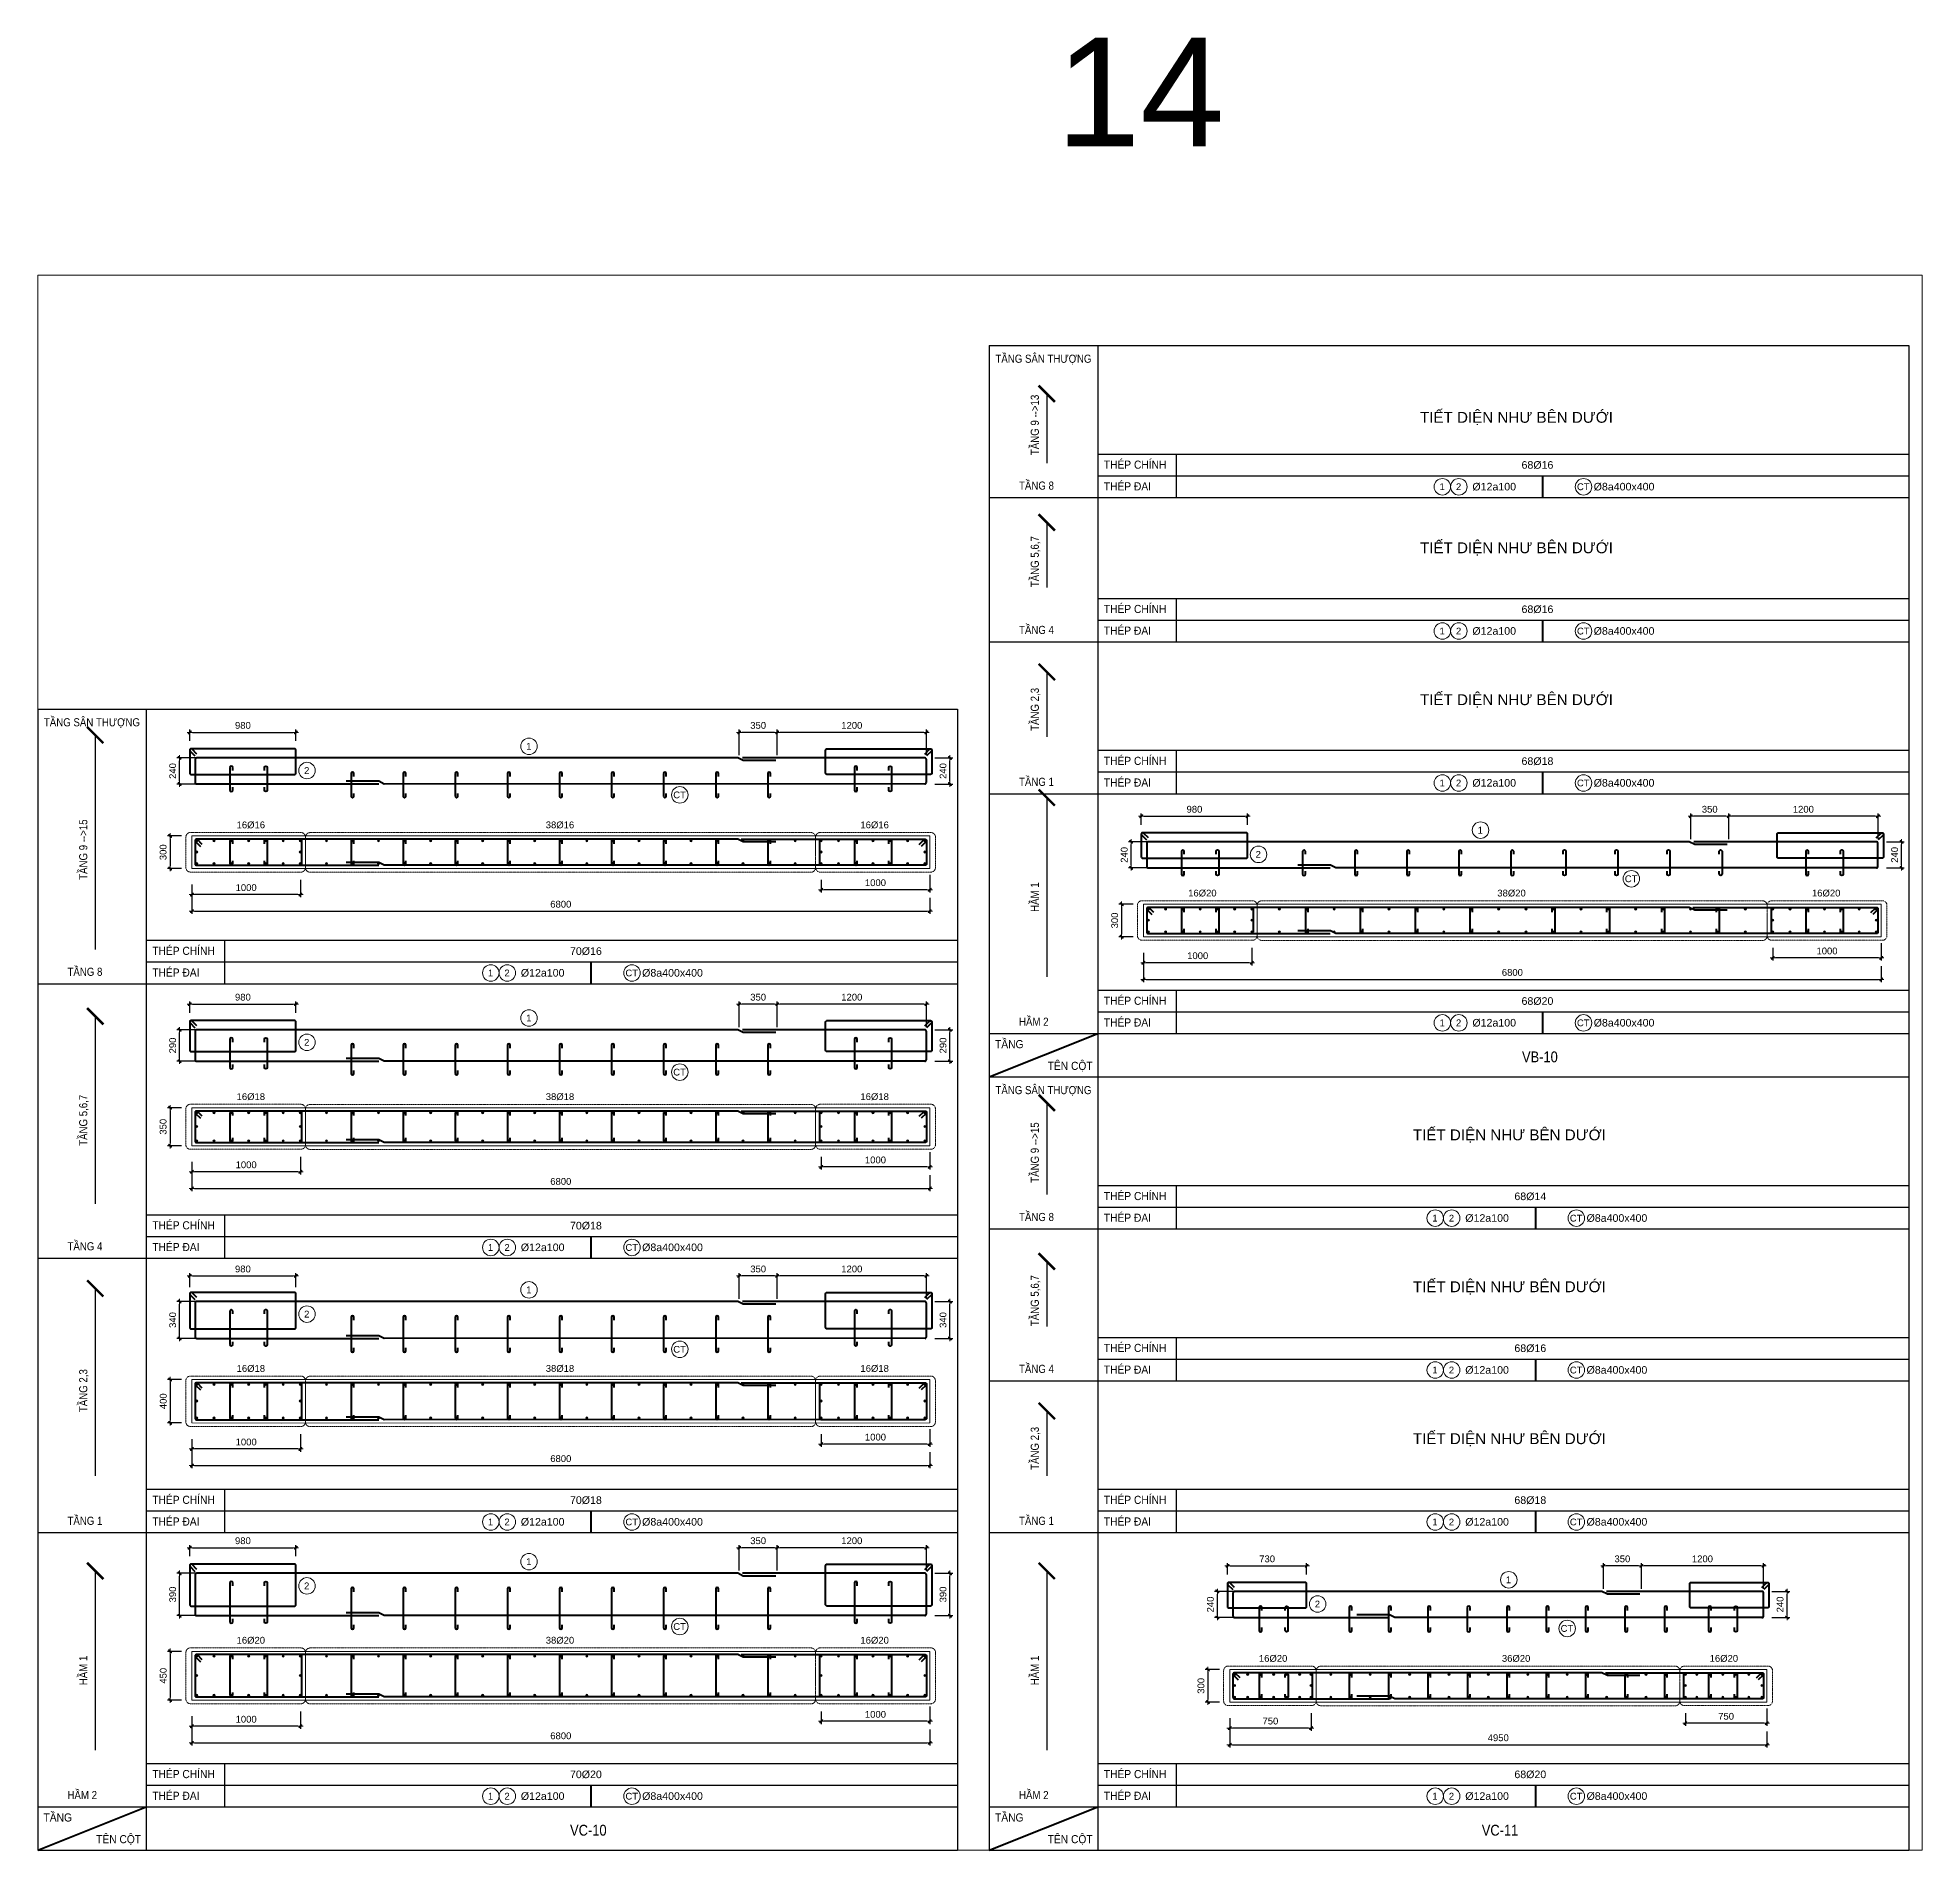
# Model space of a CAD drawing. Header units: millimetres. Extents: x -146909 to 4830753, y -683702 to -336947.
# Drawn here: x 4770398 to 4787767, y -449280 to -432573 of the extents above; entities that cross this region are included whole.
import ezdxf
from ezdxf.enums import TextEntityAlignment as Align

# ---------------------------------------------------------------- set-up
doc = ezdxf.new("R2010")
doc.units = ezdxf.units.MM
doc.header["$MEASUREMENT"] = 0
doc.linetypes.add('HIDDEN', pattern=[0.375, 0.25, -0.125])
doc.layers.get('0').update_dxf_attribs({"lineweight": 9})
doc.layers.get('Defpoints').update_dxf_attribs({"color": 10, "lineweight": 0})
for name, color, linetype, lineweight in [("'S_General_Cont_1 Thin", 1, 'Continuous', 18), ("'S_General_Text_3_Member name", 3, 'Continuous', 35), ('CDAI', 3, 'Continuous', 40), ('chunho.q', 1, 'Continuous', 13), ('CTHEP', 4, 'Continuous', 50), ('DBAO', 2, 'Continuous', 13), ('DMo', 9, 'HIDDEN', 9), ('KTH', 154, 'Continuous', 9), ('STICK', 1, 'Continuous', 9)]:
    doc.layers.add(name, color=color, linetype=linetype, lineweight=lineweight)
for name, color, linetype in [('DM', 1, 'Continuous'), ('TBL', 1, 'Continuous'), ('TX', 214, 'Continuous')]:
    doc.layers.add(name, color=color, linetype=linetype)
doc.styles.add('arial', font='arial.ttf', dxfattribs={"width": 0.85})
doc.styles.add('TTP-HelCon', font='arial.ttf')
doc.dimstyles.new('TTP-25', dxfattribs={"dimscale": 25, "dimtxt": 2.5, "dimasz": 1, "dimexe": 1, "dimexo": 1, "dimgap": 0.09, "dimtad": 0, "dimdec": 4, "dimrnd": 10, "dimzin": 9, "dimdsep": 46, "dimtxsty": 'TTP-HelCon', "dimblk": 'Stick', "dimcen": 0.09, "dimdle": 1.5, "dimclrd": 256, "dimclre": 256, "dimclrt": 1, "dimadec": 0, "dimazin": 0, "dimtfac": 1, "dimtdec": 4, "dimtmove": 0, "dimatfit": 3, "dimldrblk": 'ARCHTICK', "dimfxl": 1, "dimtvp": 1, "dimtolj": 1, "dimtzin": 0, "dimarcsym": 0})
doc.dimstyles.new('TTP-50', dxfattribs={"dimscale": 50, "dimtxt": 2.5, "dimasz": 1, "dimexe": 1, "dimexo": 1, "dimgap": 0.09, "dimtad": 0, "dimdec": 4, "dimzin": 9, "dimdsep": 46, "dimtxsty": 'arial', "dimblk": 'Stick', "dimcen": 0.09, "dimdle": 1.5, "dimclrd": 256, "dimclre": 256, "dimclrt": 1, "dimadec": 0, "dimazin": 0, "dimtfac": 1, "dimtdec": 4, "dimtmove": 0, "dimatfit": 3, "dimldrblk": 'ARCHTICK', "dimfxl": 1, "dimtvp": 1, "dimtolj": 1, "dimtzin": 0, "dimarcsym": 0})

msp = doc.modelspace()

# ---------------------------------------------------------------- texts
at = {"layer": 'chunho.q', "color": 1, "style": 'arial', "width": 0.85}
for s, p in [('TẦNG SÂN THƯỢNG', (4779225.15434, -435569.4762)), ('TẦNG 8', (4779442.31193, -436739.12493)), ('TẦNG 4', (4779442.31193, -438069.17368)), ('TẦNG SÂN THƯỢNG', (4770455.21743, -438920.53662)), ('TẦNG 1', (4779442.31193, -439469.17368)), ('TẦNG 8', (4770672.37502, -441220.18535)), ('HẦM 2', (4779442.31193, -441680.18535)), ('TẦNG SÂN THƯỢNG', (4779225.15434, -442310.53662)), ('TẦNG 8', (4779442.31193, -443480.18535)), ('TẦNG 4', (4770672.37502, -443750.18535)), ('TẦNG 4', (4779442.31193, -444880.18535)), ('TẦNG 1', (4770672.37502, -446280.18535)), ('TẦNG 1', (4779442.31193, -446280.18535)), ('HẦM 2', (4770672.37502, -448807.86809)), ('HẦM 2', (4779442.31193, -448807.86809))]:
    msp.add_text(s, height=75, dxfattribs=at).set_placement(p)
for s, p in [('TẦNG 9 -->13', (4779624.99934, -436420.50144)), ('TẦNG 5,6,7', (4779624.99934, -437637.66239)), ('TẦNG 2,3', (4779624.99934, -438962.33165)), ('TẦNG 9 -->15', (4770855.06242, -440334.94152)), ('HẦM 1', (4779624.99934, -440630.40752)), ('TẦNG 5,6,7', (4770855.06242, -442786.46868)), ('TẦNG 9 -->15', (4779624.99934, -443127.1469)), ('TẦNG 5,6,7', (4779624.99934, -444448.67406)), ('TẦNG 2,3', (4770855.06242, -445241.13794)), ('TẦNG 2,3', (4779624.99934, -445773.34331)), ('HẦM 1', (4770855.06242, -447758.09026)), ('HẦM 1', (4779624.99934, -447758.09026))]:
    msp.add_text(s, height=75, rotation=90, dxfattribs=at).set_placement(p)
at = {"layer": 'chunho.q', "color": 1, "style": 'arial'}
for s, p in [('16%%C16', (4772231.09249, -439859.88483)), ('38%%C16', (4775080.37599, -439859.88483)), ('16%%C16', (4777980.46749, -439859.88483)), ('16%%C20', (4781001.0294, -440488.46883)), ('38%%C20', (4783850.3129, -440488.46883)), ('16%%C20', (4786750.4044, -440488.46883)), ('16%%C18', (4772231.09249, -442364.88483)), ('38%%C18', (4775080.37599, -442364.88483)), ('16%%C18', (4777980.46749, -442364.88483)), ('16%%C18', (4772231.09249, -444869.88483)), ('38%%C18', (4775080.37599, -444869.88483)), ('16%%C18', (4777980.46749, -444869.88483)), ('16%%C20', (4772231.09249, -447374.88483)), ('38%%C20', (4775080.37599, -447374.88483)), ('16%%C20', (4777980.46749, -447374.88483)), ('16%%C20', (4781653.01458, -447542.44662)), ('36%%C20', (4783892.70208, -447542.44662)), ('16%%C20', (4785807.33258, -447542.44662))]:
    msp.add_text(s, height=62.5, dxfattribs=at).set_placement(p)
at = {"layer": 'Defpoints', "style": 'arial'}
msp.add_text('14', height=1000, dxfattribs=at).set_placement((4780560.02812, -433073.24457), align=Align.MIDDLE)
at = {"layer": 'TX', "color": 2, "style": 'arial'}
for s, height, p in [('TIẾT DIỆN NHƯ BÊN DƯỚI', 100, (4784026.95702, -436072.46737)), ('68%%C16', 70, (4784220.30702, -436511.12493)), ('%%C12a100', 70, (4783821.88598, -436711.12493)), ('%%C8a400x400', 70, (4785018.59499, -436711.12493)), ('TIẾT DIỆN NHƯ BÊN DƯỚI', 100, (4784026.95702, -437274.83339)), ('68%%C16', 70, (4784220.30702, -437841.17368)), ('%%C12a100', 70, (4783821.88598, -438041.17368)), ('%%C8a400x400', 70, (4785018.59499, -438041.17368)), ('TIẾT DIỆN NHƯ BÊN DƯỚI', 100, (4784026.95702, -438674.83339)), ('68%%C18', 70, (4784220.30702, -439241.17368)), ('%%C12a100', 70, (4783821.88598, -439441.17368)), ('%%C8a400x400', 70, (4785018.59499, -439441.17368)), ('70%%C16', 70, (4775450.37011, -440992.18535)), ('%%C12a100', 70, (4775051.94907, -441192.18535)), ('%%C8a400x400', 70, (4776248.65808, -441192.18535)), ('68%%C20', 70, (4784220.30702, -441452.18535)), ('%%C12a100', 70, (4783821.88598, -441652.18535)), ('%%C8a400x400', 70, (4785018.59499, -441652.18535)), ('TIẾT DIỆN NHƯ BÊN DƯỚI', 100, (4783961.21201, -442685.84505)), ('68%%C14', 70, (4784154.56201, -443252.18535)), ('%%C12a100', 70, (4783756.14097, -443452.18535)), ('%%C8a400x400', 70, (4784952.84998, -443452.18535)), ('70%%C18', 70, (4775450.37011, -443522.18535)), ('%%C12a100', 70, (4775051.94907, -443722.18535)), ('%%C8a400x400', 70, (4776248.65808, -443722.18535)), ('TIẾT DIỆN NHƯ BÊN DƯỚI', 100, (4783961.21201, -444085.84505)), ('68%%C16', 70, (4784154.56201, -444652.18535)), ('%%C12a100', 70, (4783756.14097, -444852.18535)), ('%%C8a400x400', 70, (4784952.84998, -444852.18535)), ('TIẾT DIỆN NHƯ BÊN DƯỚI', 100, (4783961.21201, -445485.84505)), ('70%%C18', 70, (4775450.37011, -446052.18535)), ('68%%C18', 70, (4784154.56201, -446052.18535)), ('%%C12a100', 70, (4775051.94907, -446252.18535)), ('%%C8a400x400', 70, (4776248.65808, -446252.18535)), ('%%C12a100', 70, (4783756.14097, -446252.18535)), ('%%C8a400x400', 70, (4784952.84998, -446252.18535)), ('70%%C20', 70, (4775450.37011, -448579.86809)), ('68%%C20', 70, (4784154.56201, -448579.86809)), ('%%C12a100', 70, (4775051.94907, -448779.86809)), ('%%C8a400x400', 70, (4776248.65808, -448779.86809)), ('%%C12a100', 70, (4783756.14097, -448779.86809)), ('%%C8a400x400', 70, (4784952.84998, -448779.86809))]:
    msp.add_text(s, height=height, dxfattribs=at).set_placement(p, align=Align.MIDDLE_CENTER)
at = {"layer": 'TX', "color": 2, "style": 'arial', "width": 0.9}
for s, p in [('THÉP CHÍNH', (4780223.92573, -436508.44054)), ('THÉP ĐAI', (4780223.92573, -436708.44054)), ('THÉP CHÍNH', (4780223.92573, -437838.4893)), ('THÉP ĐAI', (4780223.92573, -438038.4893)), ('THÉP CHÍNH', (4780223.92573, -439238.4893)), ('THÉP ĐAI', (4780223.92573, -439438.4893)), ('THÉP CHÍNH', (4771453.98881, -440989.50096)), ('THÉP ĐAI', (4771453.98881, -441189.50096)), ('THÉP CHÍNH', (4780223.92573, -441449.50096)), ('THÉP ĐAI', (4780223.92573, -441649.50096)), ('TẦNG', (4779221.61301, -441849.50096)), ('TÊN CỘT', (4779706.55158, -442049.50096)), ('THÉP CHÍNH', (4780223.92573, -443249.50096)), ('THÉP ĐAI', (4780223.92573, -443449.50096)), ('THÉP CHÍNH', (4771453.98881, -443519.50096)), ('THÉP ĐAI', (4771453.98881, -443719.50096)), ('THÉP CHÍNH', (4780223.92573, -444649.50096)), ('THÉP ĐAI', (4780223.92573, -444849.50096)), ('THÉP CHÍNH', (4771453.98881, -446049.50096)), ('THÉP CHÍNH', (4780223.92573, -446049.50096)), ('THÉP ĐAI', (4771453.98881, -446249.50096)), ('THÉP ĐAI', (4780223.92573, -446249.50096)), ('THÉP CHÍNH', (4771453.98881, -448577.1837)), ('THÉP CHÍNH', (4780223.92573, -448577.1837)), ('THÉP ĐAI', (4771453.98881, -448777.1837)), ('THÉP ĐAI', (4780223.92573, -448777.1837)), ('TẦNG', (4770451.6761, -448977.1837)), ('TẦNG', (4779221.61301, -448977.1837)), ('TÊN CỘT', (4770936.61467, -449177.1837)), ('TÊN CỘT', (4779706.55158, -449177.1837))]:
    msp.add_text(s, height=75, dxfattribs=at).set_placement(p, align=Align.MIDDLE_LEFT)
at = {"layer": 'TX', "color": 2, "char_height": 100, "width": 312.1258527, "attachment_point": 2, "style": 'arial'}
for s, insert in [('VB-10', (4784242.73675, -441916.8844)), ('VC-10', (4775472.79983, -449044.56713)), ('VC-11', (4783875.29895, -449044.56713))]:
    msp.add_mtext(s, dxfattribs=dict(at, insert=insert))

# ---------------------------------------------------------------- blocks, each defined once
blk = doc.blocks.new('Stick')
at = {"layer": 'STICK'}
h = blk.add_hatch(color=256, dxfattribs=at)
edge = h.paths.add_edge_path()
edge.add_line((0.3, 0.5), (-0.5, -0.3))
edge.add_arc((-0.4, -0.4), 0.141, 135, 315)
edge.add_line((-0.3, -0.5), (0.5, 0.3))
edge.add_arc((0.4, 0.4), 0.141, 315, 495)
blk.add_line((1, 0), (-1, 0), dxfattribs=at)
blk.add_lwpolyline([(0.3, 0.5), (-0.5, -0.3, 1), (-0.3, -0.5), (0.5, 0.3, 1), (0.3, 0.5, 1)], format="xyb", dxfattribs=at)
blk = doc.blocks.new('*D437')
at = {"layer": 'Defpoints', "color": 0, "transparency": 16777216}
for p in [(4787411, -439985), (4787576, -439985), (4787411, -440225)]:
    blk.add_point(p, dxfattribs=at)
at = {"layer": 'KTH', "lineweight": -2, "transparency": 16777216}
for p, q in [((4787436, -439985), (4787601, -439985)), ((4787576, -440200), (4787576, -440010)), ((4787436, -440225), (4787601, -440225))]:
    blk.add_line(p, q, dxfattribs=at)
at = {"layer": 'KTH', "lineweight": -2, "transparency": 16777216, "xscale": 25, "yscale": 25, "zscale": 25}
for p, rotation in [((4787576, -439985), 90), ((4787576, -440225), 270)]:
    blk.add_blockref('Stick', p, dxfattribs=dict(at, rotation=rotation))
at = {"layer": 'KTH', "color": 1, "transparency": 16777216, "insert": (4787512, -440105), "char_height": 62.5, "attachment_point": 5, "rotation": 90, "style": 'TTP-HelCon'}
blk.add_mtext('\\A1;240', dxfattribs=at)
blk = doc.blocks.new('_ArchTick')
at = {"color": 0, "linetype": 'ByBlock', "const_width": 0.15}
blk.add_lwpolyline([(-0.5, -0.5), (0.5, 0.5)], dxfattribs=at)
blk = doc.blocks.new('*D438')
at = {"layer": 'Defpoints', "color": 0, "transparency": 16777216}
for p in [(4780475, -439985), (4780659, -439985), (4780659, -440225)]:
    blk.add_point(p, dxfattribs=at)
at = {"layer": 'KTH', "lineweight": -2, "transparency": 16777216}
for p, q in [((4780634, -439985), (4780450, -439985)), ((4780475, -440200), (4780475, -440010)), ((4780634, -440225), (4780450, -440225))]:
    blk.add_line(p, q, dxfattribs=at)
at = {"layer": 'KTH', "lineweight": -2, "transparency": 16777216, "xscale": 25, "yscale": 25, "zscale": 25}
for p, rotation in [((4780475, -439985), 90), ((4780475, -440225), 270)]:
    blk.add_blockref('Stick', p, dxfattribs=dict(at, rotation=rotation))
at = {"layer": 'KTH', "color": 1, "transparency": 16777216, "insert": (4780412, -440105), "char_height": 62.5, "attachment_point": 5, "rotation": 90, "style": 'TTP-HelCon'}
blk.add_mtext('\\A1;240', dxfattribs=at)
blk = doc.blocks.new('*D439')
at = {"layer": 'Defpoints', "color": 0, "transparency": 16777216}
for p in [(4780589, -440982), (4781589, -440937), (4780589, -441099)]:
    blk.add_point(p, dxfattribs=at)
at = {"layer": 'KTH', "lineweight": -2, "transparency": 16777216}
for p, q in [((4780589, -441007), (4780589, -441124)), ((4781589, -440962), (4781589, -441124)), ((4781564, -441099), (4780614, -441099))]:
    blk.add_line(p, q, dxfattribs=at)
at = {"layer": 'KTH', "lineweight": -2, "transparency": 16777216, "xscale": 25, "yscale": 25, "zscale": 25, "rotation": 180}
blk.add_blockref('Stick', (4780589, -441099), dxfattribs=at)
at = {"layer": 'KTH', "lineweight": -2, "transparency": 16777216, "xscale": 25, "yscale": 25, "zscale": 25}
blk.add_blockref('Stick', (4781589, -441099), dxfattribs=at)
at = {"layer": 'KTH', "color": 1, "transparency": 16777216, "insert": (4781089, -441035), "char_height": 62.5, "attachment_point": 5, "style": 'TTP-HelCon'}
blk.add_mtext('\\A1;1000', dxfattribs=at)
blk = doc.blocks.new('*D440')
at = {"layer": 'Defpoints', "color": 0, "transparency": 16777216}
for p in [(4780589, -441046), (4787389, -441105), (4787389, -441253)]:
    blk.add_point(p, dxfattribs=at)
at = {"layer": 'KTH', "lineweight": -2, "transparency": 16777216}
for p, q in [((4780589, -441071), (4780589, -441278)), ((4787389, -441130), (4787389, -441278)), ((4780614, -441253), (4787364, -441253))]:
    blk.add_line(p, q, dxfattribs=at)
at = {"layer": 'KTH', "lineweight": -2, "transparency": 16777216, "xscale": 25, "yscale": 25, "zscale": 25, "rotation": 180}
blk.add_blockref('Stick', (4780589, -441253), dxfattribs=at)
at = {"layer": 'KTH', "lineweight": -2, "transparency": 16777216, "xscale": 25, "yscale": 25, "zscale": 25}
blk.add_blockref('Stick', (4787389, -441253), dxfattribs=at)
at = {"layer": 'KTH', "color": 1, "transparency": 16777216, "insert": (4783989, -441189), "char_height": 62.5, "attachment_point": 5, "style": 'TTP-HelCon'}
blk.add_mtext('\\A1;6800', dxfattribs=at)
blk = doc.blocks.new('*D441')
at = {"layer": 'Defpoints', "color": 0, "transparency": 16777216}
for p in [(4786389, -440938), (4787389, -440893), (4786389, -441055)]:
    blk.add_point(p, dxfattribs=at)
at = {"layer": 'KTH', "lineweight": -2, "transparency": 16777216}
for p, q in [((4786389, -440963), (4786389, -441080)), ((4787389, -440918), (4787389, -441080)), ((4787364, -441055), (4786414, -441055))]:
    blk.add_line(p, q, dxfattribs=at)
at = {"layer": 'KTH', "lineweight": -2, "transparency": 16777216, "xscale": 25, "yscale": 25, "zscale": 25, "rotation": 180}
blk.add_blockref('Stick', (4786389, -441055), dxfattribs=at)
at = {"layer": 'KTH', "lineweight": -2, "transparency": 16777216, "xscale": 25, "yscale": 25, "zscale": 25}
blk.add_blockref('Stick', (4787389, -441055), dxfattribs=at)
at = {"layer": 'KTH', "color": 1, "transparency": 16777216, "insert": (4786889, -440991), "char_height": 62.5, "attachment_point": 5, "style": 'TTP-HelCon'}
blk.add_mtext('\\A1;1000', dxfattribs=at)
blk = doc.blocks.new('*D442')
at = {"layer": 'Defpoints', "color": 0, "transparency": 16777216}
for p in [(4785633, -439749), (4785633, -439985), (4785983, -439985)]:
    blk.add_point(p, dxfattribs=at)
at = {"layer": 'KTH', "lineweight": -2, "transparency": 16777216}
for p, q in [((4785633, -439960), (4785633, -439724)), ((4785958, -439749), (4785658, -439749)), ((4785983, -439960), (4785983, -439724))]:
    blk.add_line(p, q, dxfattribs=at)
at = {"layer": 'KTH', "lineweight": -2, "transparency": 16777216, "xscale": 25, "yscale": 25, "zscale": 25, "rotation": 180}
blk.add_blockref('Stick', (4785633, -439749), dxfattribs=at)
at = {"layer": 'KTH', "lineweight": -2, "transparency": 16777216, "xscale": 25, "yscale": 25, "zscale": 25}
blk.add_blockref('Stick', (4785983, -439749), dxfattribs=at)
at = {"layer": 'KTH', "color": 1, "transparency": 16777216, "insert": (4785808, -439685), "char_height": 62.5, "attachment_point": 5, "style": 'TTP-HelCon'}
blk.add_mtext('\\A1;350', dxfattribs=at)
blk = doc.blocks.new('*D443')
at = {"layer": 'Defpoints', "color": 0, "transparency": 16777216}
for p in [(4785983, -439749), (4785983, -439985), (4787359, -439985)]:
    blk.add_point(p, dxfattribs=at)
at = {"layer": 'KTH', "lineweight": -2, "transparency": 16777216}
for p, q in [((4785983, -439960), (4785983, -439724)), ((4787334, -439749), (4786008, -439749)), ((4787359, -439960), (4787359, -439724))]:
    blk.add_line(p, q, dxfattribs=at)
at = {"layer": 'KTH', "lineweight": -2, "transparency": 16777216, "xscale": 25, "yscale": 25, "zscale": 25, "rotation": 180}
blk.add_blockref('Stick', (4785983, -439749), dxfattribs=at)
at = {"layer": 'KTH', "lineweight": -2, "transparency": 16777216, "xscale": 25, "yscale": 25, "zscale": 25}
blk.add_blockref('Stick', (4787359, -439749), dxfattribs=at)
at = {"layer": 'KTH', "color": 1, "transparency": 16777216, "insert": (4786671, -439685), "char_height": 62.5, "attachment_point": 5, "style": 'TTP-HelCon'}
blk.add_mtext('\\A1;1200', dxfattribs=at)
blk = doc.blocks.new('*U433')
at = {"layer": 'CTHEP', "ltscale": 0.02, "const_width": 10}
blk.add_lwpolyline([(0, 5, -1), (0, -5, -1)], format="xyb", close=True, dxfattribs=at)
at = {"layer": 'Defpoints', "color": 1}
blk.add_circle((0, 0), 10, dxfattribs=at)
blk = doc.blocks.new('*U434')
at = {"layer": 'CDAI', "color": 0, "linetype": 'ByBlock', "lineweight": -2, "transparency": 16777216}
for p in [(0, 0), (159, 0), (318, 0), (478, 0), (637, 0), (796, 0), (955, 0)]:
    blk.add_blockref('*U433', p, dxfattribs=at)
blk = doc.blocks.new('*D444')
at = {"layer": 'Defpoints', "color": 0, "transparency": 16777216}
for p in [(4780519, -440560), (4780388, -440860), (4780519, -440860)]:
    blk.add_point(p, dxfattribs=at)
at = {"layer": 'KTH', "lineweight": -2, "transparency": 16777216}
for p, q in [((4780494, -440560), (4780363, -440560)), ((4780388, -440585), (4780388, -440835)), ((4780494, -440860), (4780363, -440860))]:
    blk.add_line(p, q, dxfattribs=at)
at = {"layer": 'KTH', "lineweight": -2, "transparency": 16777216, "xscale": 25, "yscale": 25, "zscale": 25}
for p, rotation in [((4780388, -440560), 90), ((4780388, -440860), 270)]:
    blk.add_blockref('Stick', p, dxfattribs=dict(at, rotation=rotation))
at = {"layer": 'KTH', "color": 1, "transparency": 16777216, "insert": (4780324, -440710), "char_height": 62.5, "attachment_point": 5, "rotation": 90, "style": 'TTP-HelCon'}
blk.add_mtext('\\A1;300', dxfattribs=at)
blk = doc.blocks.new('*U435')
at = {"layer": 'CTHEP', "ltscale": 0.02, "const_width": 10}
blk.add_lwpolyline([(0, 5, -1), (0, -5, -1)], format="xyb", close=True, dxfattribs=at)
at = {"layer": 'Defpoints', "color": 1}
blk.add_circle((0, 0), 10, dxfattribs=at)
blk = doc.blocks.new('*U436')
at = {"layer": 'CDAI', "color": 0, "linetype": 'ByBlock', "lineweight": -2, "transparency": 16777216}
blk.add_blockref('*U435', (0, 0), dxfattribs=at)
blk = doc.blocks.new('*U431')
at = {"layer": 'CTHEP', "ltscale": 0.02, "const_width": 10}
blk.add_lwpolyline([(0, 5, -1), (0, -5, -1)], format="xyb", close=True, dxfattribs=at)
at = {"layer": 'Defpoints', "color": 1}
blk.add_circle((0, 0), 10, dxfattribs=at)
blk = doc.blocks.new('*U432')
at = {"layer": 'CDAI', "color": 0, "linetype": 'ByBlock', "lineweight": -2, "transparency": 16777216}
blk.add_blockref('*U431', (0, 0), dxfattribs=at)
blk = doc.blocks.new('*U427')
at = {"layer": 'CTHEP', "ltscale": 0.02, "const_width": 10}
blk.add_lwpolyline([(0, 5, -1), (0, -5, -1)], format="xyb", close=True, dxfattribs=at)
at = {"layer": 'Defpoints', "color": 1}
blk.add_circle((0, 0), 10, dxfattribs=at)
blk = doc.blocks.new('*U428')
at = {"layer": 'CDAI', "color": 0, "linetype": 'ByBlock', "lineweight": -2, "transparency": 16777216}
blk.add_blockref('*U427', (0, 0), dxfattribs=at)
blk = doc.blocks.new('*U425')
at = {"layer": 'CTHEP', "ltscale": 0.02, "const_width": 10}
blk.add_lwpolyline([(0, 5, -1), (0, -5, -1)], format="xyb", close=True, dxfattribs=at)
at = {"layer": 'Defpoints', "color": 1}
blk.add_circle((0, 0), 10, dxfattribs=at)
blk = doc.blocks.new('*U426')
at = {"layer": 'CDAI', "color": 0, "linetype": 'ByBlock', "lineweight": -2, "transparency": 16777216}
blk.add_blockref('*U425', (0, 0), dxfattribs=at)
blk = doc.blocks.new('*U429')
at = {"layer": 'CTHEP', "ltscale": 0.02, "const_width": 10}
blk.add_lwpolyline([(0, 5, -1), (0, -5, -1)], format="xyb", close=True, dxfattribs=at)
at = {"layer": 'Defpoints', "color": 1}
blk.add_circle((0, 0), 10, dxfattribs=at)
blk = doc.blocks.new('*U430')
at = {"layer": 'CDAI', "color": 0, "linetype": 'ByBlock', "lineweight": -2, "transparency": 16777216}
for p in [(0, 0), (253, 0), (505, 0), (758, 0), (1011, 0), (1263, 0), (1516, 0), (1768, 0), (2021, 0), (2274, 0), (2526, 0), (2779, 0), (3032, 0), (3284, 0), (3537, 0), (3789, 0), (4042, 0), (4295, 0), (4547, 0), (4800, 0)]:
    blk.add_blockref('*U429', p, dxfattribs=at)
blk = doc.blocks.new('*D445')
at = {"layer": 'Defpoints', "color": 0, "transparency": 16777216}
for p in [(4781548, -439749), (4780569, -439853), (4781548, -439853)]:
    blk.add_point(p, dxfattribs=at)
at = {"layer": 'KTH', "lineweight": -2, "transparency": 16777216}
for p, q in [((4780569, -439828), (4780569, -439724)), ((4780594, -439749), (4781523, -439749)), ((4781548, -439828), (4781548, -439724))]:
    blk.add_line(p, q, dxfattribs=at)
at = {"layer": 'KTH', "lineweight": -2, "transparency": 16777216, "xscale": 25, "yscale": 25, "zscale": 25, "rotation": 180}
blk.add_blockref('Stick', (4780569, -439749), dxfattribs=at)
at = {"layer": 'KTH', "lineweight": -2, "transparency": 16777216, "xscale": 25, "yscale": 25, "zscale": 25}
blk.add_blockref('Stick', (4781548, -439749), dxfattribs=at)
at = {"layer": 'KTH', "color": 1, "transparency": 16777216, "insert": (4781059, -439685), "char_height": 62.5, "attachment_point": 5, "style": 'TTP-HelCon'}
blk.add_mtext('\\A1;980', dxfattribs=at)
blk = doc.blocks.new('sign of slab')
at = {"layer": "'S_General_Cont_1 Thin"}
blk.add_circle((-10, 0), 475, dxfattribs=at)
at = {"layer": "'S_General_Text_3_Member name", "style": 'arial'}
blk.add_attdef('S', text='', height=250, dxfattribs=at).set_placement((-23, -1), align=Align.MIDDLE_CENTER)
blk = doc.blocks.new('*U397')
at = {"layer": 'CTHEP', "ltscale": 0.02, "const_width": 10}
blk.add_lwpolyline([(0, 5, -1), (0, -5, -1)], format="xyb", close=True, dxfattribs=at)
at = {"layer": 'Defpoints', "color": 1}
blk.add_circle((0, 0), 10, dxfattribs=at)
blk = doc.blocks.new('*U398')
at = {"layer": 'CDAI', "color": 0, "linetype": 'ByBlock', "lineweight": -2, "transparency": 16777216}
for p in [(0, 0), (159, 0), (318, 0), (478, 0), (637, 0), (796, 0), (955, 0)]:
    blk.add_blockref('*U397', p, dxfattribs=at)
blk = doc.blocks.new('*U399')
at = {"layer": 'CTHEP', "ltscale": 0.02, "const_width": 10}
blk.add_lwpolyline([(0, 5, -1), (0, -5, -1)], format="xyb", close=True, dxfattribs=at)
at = {"layer": 'Defpoints', "color": 1}
blk.add_circle((0, 0), 10, dxfattribs=at)
blk = doc.blocks.new('*U400')
at = {"layer": 'CDAI', "color": 0, "linetype": 'ByBlock', "lineweight": -2, "transparency": 16777216}
for p in [(0, 0), (159, 0), (318, 0), (478, 0), (637, 0), (796, 0), (955, 0)]:
    blk.add_blockref('*U399', p, dxfattribs=at)
blk = doc.blocks.new('*U405')
at = {"layer": 'CTHEP', "ltscale": 0.02, "const_width": 10}
blk.add_lwpolyline([(0, 5, -1), (0, -5, -1)], format="xyb", close=True, dxfattribs=at)
at = {"layer": 'Defpoints', "color": 1}
blk.add_circle((0, 0), 10, dxfattribs=at)
blk = doc.blocks.new('*U406')
at = {"layer": 'CDAI', "color": 0, "linetype": 'ByBlock', "lineweight": -2, "transparency": 16777216}
for p in [(0, 0), (159, 0), (318, 0), (478, 0), (637, 0), (796, 0), (955, 0)]:
    blk.add_blockref('*U405', p, dxfattribs=at)
blk = doc.blocks.new('*U407')
at = {"layer": 'CTHEP', "ltscale": 0.02, "const_width": 10}
blk.add_lwpolyline([(0, 5, -1), (0, -5, -1)], format="xyb", close=True, dxfattribs=at)
at = {"layer": 'Defpoints', "color": 1}
blk.add_circle((0, 0), 10, dxfattribs=at)
blk = doc.blocks.new('*U408')
at = {"layer": 'CDAI', "color": 0, "linetype": 'ByBlock', "lineweight": -2, "transparency": 16777216}
for p in [(0, 0), (253, 0), (505, 0), (758, 0), (1011, 0), (1263, 0), (1516, 0), (1768, 0), (2021, 0), (2274, 0), (2526, 0), (2779, 0), (3032, 0), (3284, 0), (3537, 0), (3789, 0), (4042, 0), (4295, 0), (4547, 0), (4800, 0)]:
    blk.add_blockref('*U407', p, dxfattribs=at)
blk = doc.blocks.new('*D522')
at = {"layer": 'Defpoints', "color": 0, "transparency": 16777216}
for p in [(4778642, -446727), (4778806, -446727), (4778642, -447117)]:
    blk.add_point(p, dxfattribs=at)
at = {"layer": 'KTH', "lineweight": -2, "transparency": 16777216}
for p, q in [((4778667, -446727), (4778831, -446727)), ((4778806, -447092), (4778806, -446752)), ((4778667, -447117), (4778831, -447117))]:
    blk.add_line(p, q, dxfattribs=at)
at = {"layer": 'KTH', "lineweight": -2, "transparency": 16777216, "xscale": 25, "yscale": 25, "zscale": 25}
for p, rotation in [((4778806, -446727), 90), ((4778806, -447117), 270)]:
    blk.add_blockref('Stick', p, dxfattribs=dict(at, rotation=rotation))
at = {"layer": 'KTH', "color": 1, "transparency": 16777216, "insert": (4778742, -446922), "char_height": 62.5, "attachment_point": 5, "rotation": 90, "style": 'TTP-HelCon'}
blk.add_mtext('\\A1;390', dxfattribs=at)
blk = doc.blocks.new('*D523')
at = {"layer": 'Defpoints', "color": 0, "transparency": 16777216}
for p in [(4771705, -446727), (4771889, -446727), (4771889, -447117)]:
    blk.add_point(p, dxfattribs=at)
at = {"layer": 'KTH', "lineweight": -2, "transparency": 16777216}
for p, q in [((4771864, -446727), (4771680, -446727)), ((4771705, -447092), (4771705, -446752)), ((4771864, -447117), (4771680, -447117))]:
    blk.add_line(p, q, dxfattribs=at)
at = {"layer": 'KTH', "lineweight": -2, "transparency": 16777216, "xscale": 25, "yscale": 25, "zscale": 25}
for p, rotation in [((4771705, -446727), 90), ((4771705, -447117), 270)]:
    blk.add_blockref('Stick', p, dxfattribs=dict(at, rotation=rotation))
at = {"layer": 'KTH', "color": 1, "transparency": 16777216, "insert": (4771642, -446922), "char_height": 62.5, "attachment_point": 5, "rotation": 90, "style": 'TTP-HelCon'}
blk.add_mtext('\\A1;390', dxfattribs=at)
blk = doc.blocks.new('*D524')
at = {"layer": 'Defpoints', "color": 0, "transparency": 16777216}
for p in [(4771819, -448019), (4771819, -448136), (4772819, -447974)]:
    blk.add_point(p, dxfattribs=at)
at = {"layer": 'KTH', "lineweight": -2, "transparency": 16777216}
for p, q in [((4771819, -448044), (4771819, -448161)), ((4772794, -448136), (4771844, -448136)), ((4772819, -447999), (4772819, -448161))]:
    blk.add_line(p, q, dxfattribs=at)
at = {"layer": 'KTH', "lineweight": -2, "transparency": 16777216, "xscale": 25, "yscale": 25, "zscale": 25, "rotation": 180}
blk.add_blockref('Stick', (4771819, -448136), dxfattribs=at)
at = {"layer": 'KTH', "lineweight": -2, "transparency": 16777216, "xscale": 25, "yscale": 25, "zscale": 25}
blk.add_blockref('Stick', (4772819, -448136), dxfattribs=at)
at = {"layer": 'KTH', "color": 1, "transparency": 16777216, "insert": (4772319, -448072), "char_height": 62.5, "attachment_point": 5, "style": 'TTP-HelCon'}
blk.add_mtext('\\A1;1000', dxfattribs=at)
blk = doc.blocks.new('*D525')
at = {"layer": 'Defpoints', "color": 0, "transparency": 16777216}
for p in [(4771819, -448083), (4778619, -448141), (4778619, -448289)]:
    blk.add_point(p, dxfattribs=at)
at = {"layer": 'KTH', "lineweight": -2, "transparency": 16777216}
for p, q in [((4771819, -448108), (4771819, -448314)), ((4771844, -448289), (4778594, -448289)), ((4778619, -448166), (4778619, -448314))]:
    blk.add_line(p, q, dxfattribs=at)
at = {"layer": 'KTH', "lineweight": -2, "transparency": 16777216, "xscale": 25, "yscale": 25, "zscale": 25, "rotation": 180}
blk.add_blockref('Stick', (4771819, -448289), dxfattribs=at)
at = {"layer": 'KTH', "lineweight": -2, "transparency": 16777216, "xscale": 25, "yscale": 25, "zscale": 25}
blk.add_blockref('Stick', (4778619, -448289), dxfattribs=at)
at = {"layer": 'KTH', "color": 1, "transparency": 16777216, "insert": (4775219, -448225), "char_height": 62.5, "attachment_point": 5, "style": 'TTP-HelCon'}
blk.add_mtext('\\A1;6800', dxfattribs=at)
blk = doc.blocks.new('*D526')
at = {"layer": 'Defpoints', "color": 0, "transparency": 16777216}
for p in [(4778619, -447929), (4777619, -447974), (4777619, -448091)]:
    blk.add_point(p, dxfattribs=at)
at = {"layer": 'KTH', "lineweight": -2, "transparency": 16777216}
for p, q in [((4778619, -447954), (4778619, -448116)), ((4777619, -447999), (4777619, -448116)), ((4778594, -448091), (4777644, -448091))]:
    blk.add_line(p, q, dxfattribs=at)
at = {"layer": 'KTH', "lineweight": -2, "transparency": 16777216, "xscale": 25, "yscale": 25, "zscale": 25, "rotation": 180}
blk.add_blockref('Stick', (4777619, -448091), dxfattribs=at)
at = {"layer": 'KTH', "lineweight": -2, "transparency": 16777216, "xscale": 25, "yscale": 25, "zscale": 25}
blk.add_blockref('Stick', (4778619, -448091), dxfattribs=at)
at = {"layer": 'KTH', "color": 1, "transparency": 16777216, "insert": (4778119, -448027), "char_height": 62.5, "attachment_point": 5, "style": 'TTP-HelCon'}
blk.add_mtext('\\A1;1000', dxfattribs=at)
blk = doc.blocks.new('*D527')
at = {"layer": 'Defpoints', "color": 0, "transparency": 16777216}
for p in [(4776863, -446491), (4776863, -446727), (4777213, -446727)]:
    blk.add_point(p, dxfattribs=at)
at = {"layer": 'KTH', "lineweight": -2, "transparency": 16777216}
for p, q in [((4776863, -446702), (4776863, -446466)), ((4777188, -446491), (4776888, -446491)), ((4777213, -446702), (4777213, -446466))]:
    blk.add_line(p, q, dxfattribs=at)
at = {"layer": 'KTH', "lineweight": -2, "transparency": 16777216, "xscale": 25, "yscale": 25, "zscale": 25, "rotation": 180}
blk.add_blockref('Stick', (4776863, -446491), dxfattribs=at)
at = {"layer": 'KTH', "lineweight": -2, "transparency": 16777216, "xscale": 25, "yscale": 25, "zscale": 25}
blk.add_blockref('Stick', (4777213, -446491), dxfattribs=at)
at = {"layer": 'KTH', "color": 1, "transparency": 16777216, "insert": (4777038, -446427), "char_height": 62.5, "attachment_point": 5, "style": 'TTP-HelCon'}
blk.add_mtext('\\A1;350', dxfattribs=at)
blk = doc.blocks.new('*D528')
at = {"layer": 'Defpoints', "color": 0, "transparency": 16777216}
for p in [(4777213, -446491), (4777213, -446727), (4778589, -446727)]:
    blk.add_point(p, dxfattribs=at)
at = {"layer": 'KTH', "lineweight": -2, "transparency": 16777216}
for p, q in [((4777213, -446702), (4777213, -446466)), ((4778564, -446491), (4777238, -446491)), ((4778589, -446702), (4778589, -446466))]:
    blk.add_line(p, q, dxfattribs=at)
at = {"layer": 'KTH', "lineweight": -2, "transparency": 16777216, "xscale": 25, "yscale": 25, "zscale": 25, "rotation": 180}
blk.add_blockref('Stick', (4777213, -446491), dxfattribs=at)
at = {"layer": 'KTH', "lineweight": -2, "transparency": 16777216, "xscale": 25, "yscale": 25, "zscale": 25}
blk.add_blockref('Stick', (4778589, -446491), dxfattribs=at)
at = {"layer": 'KTH', "color": 1, "transparency": 16777216, "insert": (4777901, -446427), "char_height": 62.5, "attachment_point": 5, "style": 'TTP-HelCon'}
blk.add_mtext('\\A1;1200', dxfattribs=at)
blk = doc.blocks.new('*U484')
at = {"layer": 'CTHEP', "ltscale": 0.02, "const_width": 10}
blk.add_lwpolyline([(0, 5, -1), (0, -5, -1)], format="xyb", close=True, dxfattribs=at)
at = {"layer": 'Defpoints', "color": 1}
blk.add_circle((0, 0), 10, dxfattribs=at)
blk = doc.blocks.new('*U485')
at = {"layer": 'CDAI', "color": 0, "linetype": 'ByBlock', "lineweight": -2, "transparency": 16777216}
for p in [(0, 0), (159, 0), (318, 0), (478, 0), (637, 0), (796, 0)]:
    blk.add_blockref('*U484', p, dxfattribs=at)
blk = doc.blocks.new('*D529')
at = {"layer": 'Defpoints', "color": 0, "transparency": 16777216}
for p in [(4771749, -447446), (4771618, -447896), (4771749, -447896)]:
    blk.add_point(p, dxfattribs=at)
at = {"layer": 'KTH', "lineweight": -2, "transparency": 16777216}
for p, q in [((4771724, -447446), (4771593, -447446)), ((4771618, -447471), (4771618, -447871)), ((4771724, -447896), (4771593, -447896))]:
    blk.add_line(p, q, dxfattribs=at)
at = {"layer": 'KTH', "lineweight": -2, "transparency": 16777216, "xscale": 25, "yscale": 25, "zscale": 25}
for p, rotation in [((4771618, -447446), 90), ((4771618, -447896), 270)]:
    blk.add_blockref('Stick', p, dxfattribs=dict(at, rotation=rotation))
at = {"layer": 'KTH', "color": 1, "transparency": 16777216, "insert": (4771555, -447671), "char_height": 62.5, "attachment_point": 5, "rotation": 90, "style": 'TTP-HelCon'}
blk.add_mtext('\\A1;450', dxfattribs=at)
blk = doc.blocks.new('*U486')
at = {"layer": 'CTHEP', "ltscale": 0.02, "const_width": 10}
blk.add_lwpolyline([(0, 5, -1), (0, -5, -1)], format="xyb", close=True, dxfattribs=at)
at = {"layer": 'Defpoints', "color": 1}
blk.add_circle((0, 0), 10, dxfattribs=at)
blk = doc.blocks.new('*U514')
at = {"layer": 'CDAI', "color": 0, "linetype": 'ByBlock', "lineweight": -2, "transparency": 16777216}
blk.add_blockref('*U486', (0, 0), dxfattribs=at)
blk = doc.blocks.new('*U482')
at = {"layer": 'CTHEP', "ltscale": 0.02, "const_width": 10}
blk.add_lwpolyline([(0, 5, -1), (0, -5, -1)], format="xyb", close=True, dxfattribs=at)
at = {"layer": 'Defpoints', "color": 1}
blk.add_circle((0, 0), 10, dxfattribs=at)
blk = doc.blocks.new('*U483')
at = {"layer": 'CDAI', "color": 0, "linetype": 'ByBlock', "lineweight": -2, "transparency": 16777216}
blk.add_blockref('*U482', (0, 0), dxfattribs=at)
blk = doc.blocks.new('*U518')
at = {"layer": 'CTHEP', "ltscale": 0.02, "const_width": 10}
blk.add_lwpolyline([(0, 5, -1), (0, -5, -1)], format="xyb", close=True, dxfattribs=at)
at = {"layer": 'Defpoints', "color": 1}
blk.add_circle((0, 0), 10, dxfattribs=at)
blk = doc.blocks.new('*U519')
at = {"layer": 'CDAI', "color": 0, "linetype": 'ByBlock', "lineweight": -2, "transparency": 16777216}
blk.add_blockref('*U518', (0, 0), dxfattribs=at)
blk = doc.blocks.new('*U516')
at = {"layer": 'CTHEP', "ltscale": 0.02, "const_width": 10}
blk.add_lwpolyline([(0, 5, -1), (0, -5, -1)], format="xyb", close=True, dxfattribs=at)
at = {"layer": 'Defpoints', "color": 1}
blk.add_circle((0, 0), 10, dxfattribs=at)
blk = doc.blocks.new('*U517')
at = {"layer": 'CDAI', "color": 0, "linetype": 'ByBlock', "lineweight": -2, "transparency": 16777216}
blk.add_blockref('*U516', (0, 0), dxfattribs=at)
blk = doc.blocks.new('*U520')
at = {"layer": 'CTHEP', "ltscale": 0.02, "const_width": 10}
blk.add_lwpolyline([(0, 5, -1), (0, -5, -1)], format="xyb", close=True, dxfattribs=at)
at = {"layer": 'Defpoints', "color": 1}
blk.add_circle((0, 0), 10, dxfattribs=at)
blk = doc.blocks.new('*U521')
at = {"layer": 'CDAI', "color": 0, "linetype": 'ByBlock', "lineweight": -2, "transparency": 16777216}
for p in [(0, 0), (240, 0), (480, 0), (720, 0), (960, 0), (1200, 0), (1440, 0), (1680, 0), (1920, 0), (2160, 0), (2400, 0), (2640, 0), (2880, 0), (3120, 0), (3360, 0), (3600, 0), (3840, 0), (4080, 0), (4320, 0), (4560, 0), (4800, 0)]:
    blk.add_blockref('*U520', p, dxfattribs=at)
blk = doc.blocks.new('*D530')
at = {"layer": 'Defpoints', "color": 0, "transparency": 16777216}
for p in [(4772778, -446491), (4771799, -446595), (4772778, -446595)]:
    blk.add_point(p, dxfattribs=at)
at = {"layer": 'KTH', "lineweight": -2, "transparency": 16777216}
for p, q in [((4771799, -446570), (4771799, -446466)), ((4771824, -446491), (4772753, -446491)), ((4772778, -446570), (4772778, -446466))]:
    blk.add_line(p, q, dxfattribs=at)
at = {"layer": 'KTH', "lineweight": -2, "transparency": 16777216, "xscale": 25, "yscale": 25, "zscale": 25, "rotation": 180}
blk.add_blockref('Stick', (4771799, -446491), dxfattribs=at)
at = {"layer": 'KTH', "lineweight": -2, "transparency": 16777216, "xscale": 25, "yscale": 25, "zscale": 25}
blk.add_blockref('Stick', (4772778, -446491), dxfattribs=at)
at = {"layer": 'KTH', "color": 1, "transparency": 16777216, "insert": (4772289, -446427), "char_height": 62.5, "attachment_point": 5, "style": 'TTP-HelCon'}
blk.add_mtext('\\A1;980', dxfattribs=at)
blk = doc.blocks.new('*U515')
at = {"layer": 'CTHEP', "ltscale": 0.02, "const_width": 10}
blk.add_lwpolyline([(0, 5, -1), (0, -5, -1)], format="xyb", close=True, dxfattribs=at)
at = {"layer": 'Defpoints', "color": 1}
blk.add_circle((0, 0), 10, dxfattribs=at)
blk = doc.blocks.new('*U509')
at = {"layer": 'CDAI', "color": 0, "linetype": 'ByBlock', "lineweight": -2, "transparency": 16777216}
for p in [(0, 0), (159, 0), (318, 0), (478, 0), (637, 0), (796, 0), (955, 0)]:
    blk.add_blockref('*U515', p, dxfattribs=at)
blk = doc.blocks.new('*U510')
at = {"layer": 'CTHEP', "ltscale": 0.02, "const_width": 10}
blk.add_lwpolyline([(0, 5, -1), (0, -5, -1)], format="xyb", close=True, dxfattribs=at)
at = {"layer": 'Defpoints', "color": 1}
blk.add_circle((0, 0), 10, dxfattribs=at)
blk = doc.blocks.new('*U511')
at = {"layer": 'CDAI', "color": 0, "linetype": 'ByBlock', "lineweight": -2, "transparency": 16777216}
for p in [(0, 0), (159, 0), (318, 0), (478, 0), (637, 0), (796, 0)]:
    blk.add_blockref('*U510', p, dxfattribs=at)
blk = doc.blocks.new('*U512')
at = {"layer": 'CTHEP', "ltscale": 0.02, "const_width": 10}
blk.add_lwpolyline([(0, 5, -1), (0, -5, -1)], format="xyb", close=True, dxfattribs=at)
at = {"layer": 'Defpoints', "color": 1}
blk.add_circle((0, 0), 10, dxfattribs=at)
blk = doc.blocks.new('*U513')
at = {"layer": 'CDAI', "color": 0, "linetype": 'ByBlock', "lineweight": -2, "transparency": 16777216}
for p in [(0, 0), (159, 0), (318, 0), (478, 0), (637, 0), (796, 0), (955, 0)]:
    blk.add_blockref('*U512', p, dxfattribs=at)
blk = doc.blocks.new('*U503')
at = {"layer": 'CTHEP', "ltscale": 0.02, "const_width": 10}
blk.add_lwpolyline([(0, 5, -1), (0, -5, -1)], format="xyb", close=True, dxfattribs=at)
at = {"layer": 'Defpoints', "color": 1}
blk.add_circle((0, 0), 10, dxfattribs=at)
blk = doc.blocks.new('*U504')
at = {"layer": 'CDAI', "color": 0, "linetype": 'ByBlock', "lineweight": -2, "transparency": 16777216}
for p in [(0, 0), (240, 0), (480, 0), (720, 0), (960, 0), (1200, 0), (1440, 0), (1680, 0), (1920, 0), (2160, 0), (2400, 0), (2640, 0), (2880, 0), (3120, 0), (3360, 0), (3600, 0), (3840, 0), (4080, 0), (4320, 0), (4560, 0), (4800, 0)]:
    blk.add_blockref('*U503', p, dxfattribs=at)
blk = doc.blocks.new('*D531')
at = {"layer": 'Defpoints', "color": 0, "transparency": 16777216}
for p in [(4786356, -446894), (4786521, -446894), (4786356, -447134)]:
    blk.add_point(p, dxfattribs=at)
at = {"layer": 'KTH', "lineweight": -2, "transparency": 16777216}
for p, q in [((4786381, -446894), (4786546, -446894)), ((4786521, -447109), (4786521, -446919)), ((4786381, -447134), (4786546, -447134))]:
    blk.add_line(p, q, dxfattribs=at)
at = {"layer": 'KTH', "lineweight": -2, "transparency": 16777216, "xscale": 25, "yscale": 25, "zscale": 25}
for p, rotation in [((4786521, -446894), 90), ((4786521, -447134), 270)]:
    blk.add_blockref('Stick', p, dxfattribs=dict(at, rotation=rotation))
at = {"layer": 'KTH', "color": 1, "transparency": 16777216, "insert": (4786457, -447014), "char_height": 62.5, "attachment_point": 5, "rotation": 90, "style": 'TTP-HelCon'}
blk.add_mtext('\\A1;240', dxfattribs=at)
blk = doc.blocks.new('*D532')
at = {"layer": 'Defpoints', "color": 0, "transparency": 16777216}
for p in [(4781270, -446894), (4781454, -446894), (4781454, -447134)]:
    blk.add_point(p, dxfattribs=at)
at = {"layer": 'KTH', "lineweight": -2, "transparency": 16777216}
for p, q in [((4781429, -446894), (4781245, -446894)), ((4781270, -447109), (4781270, -446919)), ((4781429, -447134), (4781245, -447134))]:
    blk.add_line(p, q, dxfattribs=at)
at = {"layer": 'KTH', "lineweight": -2, "transparency": 16777216, "xscale": 25, "yscale": 25, "zscale": 25}
for p, rotation in [((4781270, -446894), 90), ((4781270, -447134), 270)]:
    blk.add_blockref('Stick', p, dxfattribs=dict(at, rotation=rotation))
at = {"layer": 'KTH', "color": 1, "transparency": 16777216, "insert": (4781206, -447014), "char_height": 62.5, "attachment_point": 5, "rotation": 90, "style": 'TTP-HelCon'}
blk.add_mtext('\\A1;240', dxfattribs=at)
blk = doc.blocks.new('*D533')
at = {"layer": 'Defpoints', "color": 0, "transparency": 16777216}
for p in [(4781384, -448036), (4782134, -447991), (4781384, -448153)]:
    blk.add_point(p, dxfattribs=at)
at = {"layer": 'KTH', "lineweight": -2, "transparency": 16777216}
for p, q in [((4781384, -448061), (4781384, -448178)), ((4782134, -448016), (4782134, -448178)), ((4782109, -448153), (4781409, -448153))]:
    blk.add_line(p, q, dxfattribs=at)
at = {"layer": 'KTH', "lineweight": -2, "transparency": 16777216, "xscale": 25, "yscale": 25, "zscale": 25, "rotation": 180}
blk.add_blockref('Stick', (4781384, -448153), dxfattribs=at)
at = {"layer": 'KTH', "lineweight": -2, "transparency": 16777216, "xscale": 25, "yscale": 25, "zscale": 25}
blk.add_blockref('Stick', (4782134, -448153), dxfattribs=at)
at = {"layer": 'KTH', "color": 1, "transparency": 16777216, "insert": (4781759, -448089), "char_height": 62.5, "attachment_point": 5, "style": 'TTP-HelCon'}
blk.add_mtext('\\A1;750', dxfattribs=at)
blk = doc.blocks.new('*D534')
at = {"layer": 'Defpoints', "color": 0, "transparency": 16777216}
for p in [(4781384, -448100), (4786334, -448159), (4786334, -448307)]:
    blk.add_point(p, dxfattribs=at)
at = {"layer": 'KTH', "lineweight": -2, "transparency": 16777216}
for p, q in [((4781384, -448125), (4781384, -448332)), ((4781409, -448307), (4786309, -448307)), ((4786334, -448184), (4786334, -448332))]:
    blk.add_line(p, q, dxfattribs=at)
at = {"layer": 'KTH', "lineweight": -2, "transparency": 16777216, "xscale": 25, "yscale": 25, "zscale": 25, "rotation": 180}
blk.add_blockref('Stick', (4781384, -448307), dxfattribs=at)
at = {"layer": 'KTH', "lineweight": -2, "transparency": 16777216, "xscale": 25, "yscale": 25, "zscale": 25}
blk.add_blockref('Stick', (4786334, -448307), dxfattribs=at)
at = {"layer": 'KTH', "color": 1, "transparency": 16777216, "insert": (4783859, -448243), "char_height": 62.5, "attachment_point": 5, "style": 'TTP-HelCon'}
blk.add_mtext('\\A1;4950', dxfattribs=at)
blk = doc.blocks.new('*D535')
at = {"layer": 'Defpoints', "color": 0, "transparency": 16777216}
for p in [(4786334, -447947), (4785584, -447992), (4785584, -448109)]:
    blk.add_point(p, dxfattribs=at)
at = {"layer": 'KTH', "lineweight": -2, "transparency": 16777216}
for p, q in [((4785584, -448017), (4785584, -448134)), ((4786309, -448109), (4785609, -448109)), ((4786334, -447972), (4786334, -448134))]:
    blk.add_line(p, q, dxfattribs=at)
at = {"layer": 'KTH', "lineweight": -2, "transparency": 16777216, "xscale": 25, "yscale": 25, "zscale": 25, "rotation": 180}
blk.add_blockref('Stick', (4785584, -448109), dxfattribs=at)
at = {"layer": 'KTH', "lineweight": -2, "transparency": 16777216, "xscale": 25, "yscale": 25, "zscale": 25}
blk.add_blockref('Stick', (4786334, -448109), dxfattribs=at)
at = {"layer": 'KTH', "color": 1, "transparency": 16777216, "insert": (4785959, -448045), "char_height": 62.5, "attachment_point": 5, "style": 'TTP-HelCon'}
blk.add_mtext('\\A1;750', dxfattribs=at)
blk = doc.blocks.new('*D536')
at = {"layer": 'Defpoints', "color": 0, "transparency": 16777216}
for p in [(4784828, -446658), (4784828, -446894), (4785178, -446894)]:
    blk.add_point(p, dxfattribs=at)
at = {"layer": 'KTH', "lineweight": -2, "transparency": 16777216}
for p, q in [((4784828, -446869), (4784828, -446633)), ((4785153, -446658), (4784853, -446658)), ((4785178, -446869), (4785178, -446633))]:
    blk.add_line(p, q, dxfattribs=at)
at = {"layer": 'KTH', "lineweight": -2, "transparency": 16777216, "xscale": 25, "yscale": 25, "zscale": 25, "rotation": 180}
blk.add_blockref('Stick', (4784828, -446658), dxfattribs=at)
at = {"layer": 'KTH', "lineweight": -2, "transparency": 16777216, "xscale": 25, "yscale": 25, "zscale": 25}
blk.add_blockref('Stick', (4785178, -446658), dxfattribs=at)
at = {"layer": 'KTH', "color": 1, "transparency": 16777216, "insert": (4785003, -446594), "char_height": 62.5, "attachment_point": 5, "style": 'TTP-HelCon'}
blk.add_mtext('\\A1;350', dxfattribs=at)
blk = doc.blocks.new('*D537')
at = {"layer": 'Defpoints', "color": 0, "transparency": 16777216}
for p in [(4785178, -446658), (4785178, -446894), (4786304, -446894)]:
    blk.add_point(p, dxfattribs=at)
at = {"layer": 'KTH', "lineweight": -2, "transparency": 16777216}
for p, q in [((4785178, -446869), (4785178, -446633)), ((4786279, -446658), (4785203, -446658)), ((4786304, -446869), (4786304, -446633))]:
    blk.add_line(p, q, dxfattribs=at)
at = {"layer": 'KTH', "lineweight": -2, "transparency": 16777216, "xscale": 25, "yscale": 25, "zscale": 25, "rotation": 180}
blk.add_blockref('Stick', (4785178, -446658), dxfattribs=at)
at = {"layer": 'KTH', "lineweight": -2, "transparency": 16777216, "xscale": 25, "yscale": 25, "zscale": 25}
blk.add_blockref('Stick', (4786304, -446658), dxfattribs=at)
at = {"layer": 'KTH', "color": 1, "transparency": 16777216, "insert": (4785741, -446594), "char_height": 62.5, "attachment_point": 5, "style": 'TTP-HelCon'}
blk.add_mtext('\\A1;1200', dxfattribs=at)
blk = doc.blocks.new('*U493')
at = {"layer": 'CTHEP', "ltscale": 0.02, "const_width": 10}
blk.add_lwpolyline([(0, 5, -1), (0, -5, -1)], format="xyb", close=True, dxfattribs=at)
at = {"layer": 'Defpoints', "color": 1}
blk.add_circle((0, 0), 10, dxfattribs=at)
blk = doc.blocks.new('*U494')
at = {"layer": 'CDAI', "color": 0, "linetype": 'ByBlock', "lineweight": -2, "transparency": 16777216}
for p in [(0, 0), (120, 0), (240, 0), (360, 0), (480, 0), (600, 0)]:
    blk.add_blockref('*U493', p, dxfattribs=at)
blk = doc.blocks.new('*D538')
at = {"layer": 'Defpoints', "color": 0, "transparency": 16777216}
for p in [(4781314, -447614), (4781183, -447914), (4781314, -447914)]:
    blk.add_point(p, dxfattribs=at)
at = {"layer": 'KTH', "lineweight": -2, "transparency": 16777216}
for p, q in [((4781289, -447614), (4781158, -447614)), ((4781183, -447639), (4781183, -447889)), ((4781289, -447914), (4781158, -447914))]:
    blk.add_line(p, q, dxfattribs=at)
at = {"layer": 'KTH', "lineweight": -2, "transparency": 16777216, "xscale": 25, "yscale": 25, "zscale": 25}
for p, rotation in [((4781183, -447614), 90), ((4781183, -447914), 270)]:
    blk.add_blockref('Stick', p, dxfattribs=dict(at, rotation=rotation))
at = {"layer": 'KTH', "color": 1, "transparency": 16777216, "insert": (4781119, -447764), "char_height": 62.5, "attachment_point": 5, "rotation": 90, "style": 'TTP-HelCon'}
blk.add_mtext('\\A1;300', dxfattribs=at)
blk = doc.blocks.new('*U495')
at = {"layer": 'CTHEP', "ltscale": 0.02, "const_width": 10}
blk.add_lwpolyline([(0, 5, -1), (0, -5, -1)], format="xyb", close=True, dxfattribs=at)
at = {"layer": 'Defpoints', "color": 1}
blk.add_circle((0, 0), 10, dxfattribs=at)
blk = doc.blocks.new('*U496')
at = {"layer": 'CDAI', "color": 0, "linetype": 'ByBlock', "lineweight": -2, "transparency": 16777216}
blk.add_blockref('*U495', (0, 0), dxfattribs=at)
blk = doc.blocks.new('*U491')
at = {"layer": 'CTHEP', "ltscale": 0.02, "const_width": 10}
blk.add_lwpolyline([(0, 5, -1), (0, -5, -1)], format="xyb", close=True, dxfattribs=at)
at = {"layer": 'Defpoints', "color": 1}
blk.add_circle((0, 0), 10, dxfattribs=at)
blk = doc.blocks.new('*U492')
at = {"layer": 'CDAI', "color": 0, "linetype": 'ByBlock', "lineweight": -2, "transparency": 16777216}
blk.add_blockref('*U491', (0, 0), dxfattribs=at)
blk = doc.blocks.new('*U487')
at = {"layer": 'CTHEP', "ltscale": 0.02, "const_width": 10}
blk.add_lwpolyline([(0, 5, -1), (0, -5, -1)], format="xyb", close=True, dxfattribs=at)
at = {"layer": 'Defpoints', "color": 1}
blk.add_circle((0, 0), 10, dxfattribs=at)
blk = doc.blocks.new('*U488')
at = {"layer": 'CDAI', "color": 0, "linetype": 'ByBlock', "lineweight": -2, "transparency": 16777216}
blk.add_blockref('*U487', (0, 0), dxfattribs=at)
blk = doc.blocks.new('*U489')
at = {"layer": 'CTHEP', "ltscale": 0.02, "const_width": 10}
blk.add_lwpolyline([(0, 5, -1), (0, -5, -1)], format="xyb", close=True, dxfattribs=at)
at = {"layer": 'Defpoints', "color": 1}
blk.add_circle((0, 0), 10, dxfattribs=at)
blk = doc.blocks.new('*U490')
at = {"layer": 'CDAI', "color": 0, "linetype": 'ByBlock', "lineweight": -2, "transparency": 16777216}
for p in [(0, 0), (181.6, 0), (363.2, 0), (544.8, 0), (726.4, 0), (908, 0), (1089.6, 0), (1271.2, 0), (1452.8, 0), (1634.4, 0), (1816, 0), (1997.6, 0), (2179.2, 0), (2360.8, 0), (2542.4, 0), (2724, 0), (2905.6, 0), (3087.2, 0), (3268.8, 0), (3450.4, 0)]:
    blk.add_blockref('*U489', p, dxfattribs=at)
blk = doc.blocks.new('*D539')
at = {"layer": 'Defpoints', "color": 0, "transparency": 16777216}
for p in [(4782093, -446658), (4781364, -446762), (4782093, -446762)]:
    blk.add_point(p, dxfattribs=at)
at = {"layer": 'KTH', "lineweight": -2, "transparency": 16777216}
for p, q in [((4781364, -446737), (4781364, -446633)), ((4781389, -446658), (4782068, -446658)), ((4782093, -446737), (4782093, -446633))]:
    blk.add_line(p, q, dxfattribs=at)
at = {"layer": 'KTH', "lineweight": -2, "transparency": 16777216, "xscale": 25, "yscale": 25, "zscale": 25, "rotation": 180}
blk.add_blockref('Stick', (4781364, -446658), dxfattribs=at)
at = {"layer": 'KTH', "lineweight": -2, "transparency": 16777216, "xscale": 25, "yscale": 25, "zscale": 25}
blk.add_blockref('Stick', (4782093, -446658), dxfattribs=at)
at = {"layer": 'KTH', "color": 1, "transparency": 16777216, "insert": (4781729, -446594), "char_height": 62.5, "attachment_point": 5, "style": 'TTP-HelCon'}
blk.add_mtext('\\A1;730', dxfattribs=at)
blk = doc.blocks.new('*U498')
at = {"layer": 'CTHEP', "ltscale": 0.02, "const_width": 10}
blk.add_lwpolyline([(0, 5, -1), (0, -5, -1)], format="xyb", close=True, dxfattribs=at)
at = {"layer": 'Defpoints', "color": 1}
blk.add_circle((0, 0), 10, dxfattribs=at)
blk = doc.blocks.new('*U497')
at = {"layer": 'CDAI', "color": 0, "linetype": 'ByBlock', "lineweight": -2, "transparency": 16777216}
blk.add_blockref('*U498', (0, 0), dxfattribs=at)
blk = doc.blocks.new('*U499')
at = {"layer": 'CTHEP', "ltscale": 0.02, "const_width": 10}
blk.add_lwpolyline([(0, 5, -1), (0, -5, -1)], format="xyb", close=True, dxfattribs=at)
at = {"layer": 'Defpoints', "color": 1}
blk.add_circle((0, 0), 10, dxfattribs=at)
blk = doc.blocks.new('*U500')
at = {"layer": 'CDAI', "color": 0, "linetype": 'ByBlock', "lineweight": -2, "transparency": 16777216}
for p in [(0, 0), (120, 0), (240, 0), (360, 0), (480, 0), (600, 0)]:
    blk.add_blockref('*U499', p, dxfattribs=at)
blk = doc.blocks.new('*U501')
at = {"layer": 'CTHEP', "ltscale": 0.02, "const_width": 10}
blk.add_lwpolyline([(0, 5, -1), (0, -5, -1)], format="xyb", close=True, dxfattribs=at)
at = {"layer": 'Defpoints', "color": 1}
blk.add_circle((0, 0), 10, dxfattribs=at)
blk = doc.blocks.new('*U502')
at = {"layer": 'CDAI', "color": 0, "linetype": 'ByBlock', "lineweight": -2, "transparency": 16777216}
for p in [(0, 0), (181.6, 0), (363.2, 0), (544.8, 0), (726.4, 0), (908, 0), (1089.6, 0), (1271.2, 0), (1452.8, 0), (1634.4, 0), (1816, 0), (1997.6, 0), (2179.2, 0), (2360.8, 0), (2542.4, 0), (2724, 0), (2905.6, 0), (3087.2, 0), (3268.8, 0), (3450.4, 0)]:
    blk.add_blockref('*U501', p, dxfattribs=at)
blk = doc.blocks.new('*U505')
at = {"layer": 'CTHEP', "ltscale": 0.02, "const_width": 10}
blk.add_lwpolyline([(0, 5, -1), (0, -5, -1)], format="xyb", close=True, dxfattribs=at)
at = {"layer": 'Defpoints', "color": 1}
blk.add_circle((0, 0), 10, dxfattribs=at)
blk = doc.blocks.new('*U506')
at = {"layer": 'CDAI', "color": 0, "linetype": 'ByBlock', "lineweight": -2, "transparency": 16777216}
for p in [(0, 0), (120, 0), (240, 0), (360, 0), (480, 0), (600, 0)]:
    blk.add_blockref('*U505', p, dxfattribs=at)
blk = doc.blocks.new('*U507')
at = {"layer": 'CTHEP', "ltscale": 0.02, "const_width": 10}
blk.add_lwpolyline([(0, 5, -1), (0, -5, -1)], format="xyb", close=True, dxfattribs=at)
at = {"layer": 'Defpoints', "color": 1}
blk.add_circle((0, 0), 10, dxfattribs=at)
blk = doc.blocks.new('*U508')
at = {"layer": 'CDAI', "color": 0, "linetype": 'ByBlock', "lineweight": -2, "transparency": 16777216}
for p in [(0, 0), (120, 0), (240, 0), (360, 0), (480, 0), (600, 0)]:
    blk.add_blockref('*U507', p, dxfattribs=at)
blk = doc.blocks.new('*D1410')
at = {"layer": 'Defpoints', "color": 0, "transparency": 16777216}
for p in [(4778642, -444222), (4778806, -444222), (4778642, -444562)]:
    blk.add_point(p, dxfattribs=at)
at = {"layer": 'KTH', "lineweight": -2, "transparency": 16777216}
for p, q in [((4778667, -444222), (4778831, -444222)), ((4778806, -444537), (4778806, -444247)), ((4778667, -444562), (4778831, -444562))]:
    blk.add_line(p, q, dxfattribs=at)
at = {"layer": 'KTH', "lineweight": -2, "transparency": 16777216, "xscale": 25, "yscale": 25, "zscale": 25}
for p, rotation in [((4778806, -444222), 90), ((4778806, -444562), 270)]:
    blk.add_blockref('Stick', p, dxfattribs=dict(at, rotation=rotation))
at = {"layer": 'KTH', "color": 1, "transparency": 16777216, "insert": (4778742, -444392), "char_height": 62.5, "attachment_point": 5, "rotation": 90, "style": 'TTP-HelCon'}
blk.add_mtext('\\A1;340', dxfattribs=at)
blk = doc.blocks.new('*D1411')
at = {"layer": 'Defpoints', "color": 0, "transparency": 16777216}
for p in [(4771705, -444222), (4771889, -444222), (4771889, -444562)]:
    blk.add_point(p, dxfattribs=at)
at = {"layer": 'KTH', "lineweight": -2, "transparency": 16777216}
for p, q in [((4771864, -444222), (4771680, -444222)), ((4771705, -444537), (4771705, -444247)), ((4771864, -444562), (4771680, -444562))]:
    blk.add_line(p, q, dxfattribs=at)
at = {"layer": 'KTH', "lineweight": -2, "transparency": 16777216, "xscale": 25, "yscale": 25, "zscale": 25}
for p, rotation in [((4771705, -444222), 90), ((4771705, -444562), 270)]:
    blk.add_blockref('Stick', p, dxfattribs=dict(at, rotation=rotation))
at = {"layer": 'KTH', "color": 1, "transparency": 16777216, "insert": (4771642, -444392), "char_height": 62.5, "attachment_point": 5, "rotation": 90, "style": 'TTP-HelCon'}
blk.add_mtext('\\A1;340', dxfattribs=at)
blk = doc.blocks.new('*D1412')
at = {"layer": 'Defpoints', "color": 0, "transparency": 16777216}
for p in [(4771819, -445464), (4772819, -445419), (4771819, -445581)]:
    blk.add_point(p, dxfattribs=at)
at = {"layer": 'KTH', "lineweight": -2, "transparency": 16777216}
for p, q in [((4771819, -445489), (4771819, -445606)), ((4772819, -445444), (4772819, -445606)), ((4772794, -445581), (4771844, -445581))]:
    blk.add_line(p, q, dxfattribs=at)
at = {"layer": 'KTH', "lineweight": -2, "transparency": 16777216, "xscale": 25, "yscale": 25, "zscale": 25, "rotation": 180}
blk.add_blockref('Stick', (4771819, -445581), dxfattribs=at)
at = {"layer": 'KTH', "lineweight": -2, "transparency": 16777216, "xscale": 25, "yscale": 25, "zscale": 25}
blk.add_blockref('Stick', (4772819, -445581), dxfattribs=at)
at = {"layer": 'KTH', "color": 1, "transparency": 16777216, "insert": (4772319, -445517), "char_height": 62.5, "attachment_point": 5, "style": 'TTP-HelCon'}
blk.add_mtext('\\A1;1000', dxfattribs=at)
blk = doc.blocks.new('*D1413')
at = {"layer": 'Defpoints', "color": 0, "transparency": 16777216}
for p in [(4771819, -445528), (4778619, -445586), (4778619, -445734)]:
    blk.add_point(p, dxfattribs=at)
at = {"layer": 'KTH', "lineweight": -2, "transparency": 16777216}
for p, q in [((4771819, -445553), (4771819, -445759)), ((4778619, -445611), (4778619, -445759)), ((4771844, -445734), (4778594, -445734))]:
    blk.add_line(p, q, dxfattribs=at)
at = {"layer": 'KTH', "lineweight": -2, "transparency": 16777216, "xscale": 25, "yscale": 25, "zscale": 25, "rotation": 180}
blk.add_blockref('Stick', (4771819, -445734), dxfattribs=at)
at = {"layer": 'KTH', "lineweight": -2, "transparency": 16777216, "xscale": 25, "yscale": 25, "zscale": 25}
blk.add_blockref('Stick', (4778619, -445734), dxfattribs=at)
at = {"layer": 'KTH', "color": 1, "transparency": 16777216, "insert": (4775219, -445670), "char_height": 62.5, "attachment_point": 5, "style": 'TTP-HelCon'}
blk.add_mtext('\\A1;6800', dxfattribs=at)
blk = doc.blocks.new('*D1414')
at = {"layer": 'Defpoints', "color": 0, "transparency": 16777216}
for p in [(4777619, -445419), (4778619, -445374), (4777619, -445536)]:
    blk.add_point(p, dxfattribs=at)
at = {"layer": 'KTH', "lineweight": -2, "transparency": 16777216}
for p, q in [((4777619, -445444), (4777619, -445561)), ((4778619, -445399), (4778619, -445561)), ((4778594, -445536), (4777644, -445536))]:
    blk.add_line(p, q, dxfattribs=at)
at = {"layer": 'KTH', "lineweight": -2, "transparency": 16777216, "xscale": 25, "yscale": 25, "zscale": 25, "rotation": 180}
blk.add_blockref('Stick', (4777619, -445536), dxfattribs=at)
at = {"layer": 'KTH', "lineweight": -2, "transparency": 16777216, "xscale": 25, "yscale": 25, "zscale": 25}
blk.add_blockref('Stick', (4778619, -445536), dxfattribs=at)
at = {"layer": 'KTH', "color": 1, "transparency": 16777216, "insert": (4778119, -445472), "char_height": 62.5, "attachment_point": 5, "style": 'TTP-HelCon'}
blk.add_mtext('\\A1;1000', dxfattribs=at)
blk = doc.blocks.new('*D1415')
at = {"layer": 'Defpoints', "color": 0, "transparency": 16777216}
for p in [(4776863, -443986), (4776863, -444222), (4777213, -444222)]:
    blk.add_point(p, dxfattribs=at)
at = {"layer": 'KTH', "lineweight": -2, "transparency": 16777216}
for p, q in [((4776863, -444197), (4776863, -443961)), ((4777213, -444197), (4777213, -443961)), ((4777188, -443986), (4776888, -443986))]:
    blk.add_line(p, q, dxfattribs=at)
at = {"layer": 'KTH', "lineweight": -2, "transparency": 16777216, "xscale": 25, "yscale": 25, "zscale": 25, "rotation": 180}
blk.add_blockref('Stick', (4776863, -443986), dxfattribs=at)
at = {"layer": 'KTH', "lineweight": -2, "transparency": 16777216, "xscale": 25, "yscale": 25, "zscale": 25}
blk.add_blockref('Stick', (4777213, -443986), dxfattribs=at)
at = {"layer": 'KTH', "color": 1, "transparency": 16777216, "insert": (4777038, -443922), "char_height": 62.5, "attachment_point": 5, "style": 'TTP-HelCon'}
blk.add_mtext('\\A1;350', dxfattribs=at)
blk = doc.blocks.new('*D1416')
at = {"layer": 'Defpoints', "color": 0, "transparency": 16777216}
for p in [(4777213, -443986), (4777213, -444222), (4778589, -444222)]:
    blk.add_point(p, dxfattribs=at)
at = {"layer": 'KTH', "lineweight": -2, "transparency": 16777216}
for p, q in [((4777213, -444197), (4777213, -443961)), ((4778589, -444197), (4778589, -443961)), ((4778564, -443986), (4777238, -443986))]:
    blk.add_line(p, q, dxfattribs=at)
at = {"layer": 'KTH', "lineweight": -2, "transparency": 16777216, "xscale": 25, "yscale": 25, "zscale": 25, "rotation": 180}
blk.add_blockref('Stick', (4777213, -443986), dxfattribs=at)
at = {"layer": 'KTH', "lineweight": -2, "transparency": 16777216, "xscale": 25, "yscale": 25, "zscale": 25}
blk.add_blockref('Stick', (4778589, -443986), dxfattribs=at)
at = {"layer": 'KTH', "color": 1, "transparency": 16777216, "insert": (4777901, -443922), "char_height": 62.5, "attachment_point": 5, "style": 'TTP-HelCon'}
blk.add_mtext('\\A1;1200', dxfattribs=at)
blk = doc.blocks.new('*U1392')
at = {"layer": 'CTHEP', "ltscale": 0.02, "const_width": 10}
blk.add_lwpolyline([(0, 5, -1), (0, -5, -1)], format="xyb", close=True, dxfattribs=at)
at = {"layer": 'Defpoints', "color": 1}
blk.add_circle((0, 0), 10, dxfattribs=at)
blk = doc.blocks.new('*U1393')
at = {"layer": 'CDAI', "color": 0, "linetype": 'ByBlock', "lineweight": -2, "transparency": 16777216}
for p in [(0, 0), (159, 0), (318, 0), (478, 0), (637, 0), (796, 0)]:
    blk.add_blockref('*U1392', p, dxfattribs=at)
blk = doc.blocks.new('*D1417')
at = {"layer": 'Defpoints', "color": 0, "transparency": 16777216}
for p in [(4771749, -444941), (4771618, -445341), (4771749, -445341)]:
    blk.add_point(p, dxfattribs=at)
at = {"layer": 'KTH', "lineweight": -2, "transparency": 16777216}
for p, q in [((4771724, -444941), (4771593, -444941)), ((4771618, -444966), (4771618, -445316)), ((4771724, -445341), (4771593, -445341))]:
    blk.add_line(p, q, dxfattribs=at)
at = {"layer": 'KTH', "lineweight": -2, "transparency": 16777216, "xscale": 25, "yscale": 25, "zscale": 25}
for p, rotation in [((4771618, -444941), 90), ((4771618, -445341), 270)]:
    blk.add_blockref('Stick', p, dxfattribs=dict(at, rotation=rotation))
at = {"layer": 'KTH', "color": 1, "transparency": 16777216, "insert": (4771555, -445141), "char_height": 62.5, "attachment_point": 5, "rotation": 90, "style": 'TTP-HelCon'}
blk.add_mtext('\\A1;400', dxfattribs=at)
blk = doc.blocks.new('*U1394')
at = {"layer": 'CTHEP', "ltscale": 0.02, "const_width": 10}
blk.add_lwpolyline([(0, 5, -1), (0, -5, -1)], format="xyb", close=True, dxfattribs=at)
at = {"layer": 'Defpoints', "color": 1}
blk.add_circle((0, 0), 10, dxfattribs=at)
blk = doc.blocks.new('*U1402')
at = {"layer": 'CDAI', "color": 0, "linetype": 'ByBlock', "lineweight": -2, "transparency": 16777216}
blk.add_blockref('*U1394', (0, 0), dxfattribs=at)
blk = doc.blocks.new('*U1390')
at = {"layer": 'CTHEP', "ltscale": 0.02, "const_width": 10}
blk.add_lwpolyline([(0, 5, -1), (0, -5, -1)], format="xyb", close=True, dxfattribs=at)
at = {"layer": 'Defpoints', "color": 1}
blk.add_circle((0, 0), 10, dxfattribs=at)
blk = doc.blocks.new('*U1391')
at = {"layer": 'CDAI', "color": 0, "linetype": 'ByBlock', "lineweight": -2, "transparency": 16777216}
blk.add_blockref('*U1390', (0, 0), dxfattribs=at)
blk = doc.blocks.new('*U1406')
at = {"layer": 'CTHEP', "ltscale": 0.02, "const_width": 10}
blk.add_lwpolyline([(0, 5, -1), (0, -5, -1)], format="xyb", close=True, dxfattribs=at)
at = {"layer": 'Defpoints', "color": 1}
blk.add_circle((0, 0), 10, dxfattribs=at)
blk = doc.blocks.new('*U1407')
at = {"layer": 'CDAI', "color": 0, "linetype": 'ByBlock', "lineweight": -2, "transparency": 16777216}
blk.add_blockref('*U1406', (0, 0), dxfattribs=at)
blk = doc.blocks.new('*U1404')
at = {"layer": 'CTHEP', "ltscale": 0.02, "const_width": 10}
blk.add_lwpolyline([(0, 5, -1), (0, -5, -1)], format="xyb", close=True, dxfattribs=at)
at = {"layer": 'Defpoints', "color": 1}
blk.add_circle((0, 0), 10, dxfattribs=at)
blk = doc.blocks.new('*U1405')
at = {"layer": 'CDAI', "color": 0, "linetype": 'ByBlock', "lineweight": -2, "transparency": 16777216}
blk.add_blockref('*U1404', (0, 0), dxfattribs=at)
blk = doc.blocks.new('*U1408')
at = {"layer": 'CTHEP', "ltscale": 0.02, "const_width": 10}
blk.add_lwpolyline([(0, 5, -1), (0, -5, -1)], format="xyb", close=True, dxfattribs=at)
at = {"layer": 'Defpoints', "color": 1}
blk.add_circle((0, 0), 10, dxfattribs=at)
blk = doc.blocks.new('*U1409')
at = {"layer": 'CDAI', "color": 0, "linetype": 'ByBlock', "lineweight": -2, "transparency": 16777216}
for p in [(0, 0), (240, 0), (480, 0), (720, 0), (960, 0), (1200, 0), (1440, 0), (1680, 0), (1920, 0), (2160, 0), (2400, 0), (2640, 0), (2880, 0), (3120, 0), (3360, 0), (3600, 0), (3840, 0), (4080, 0), (4320, 0), (4560, 0), (4800, 0)]:
    blk.add_blockref('*U1408', p, dxfattribs=at)
blk = doc.blocks.new('*D1418')
at = {"layer": 'Defpoints', "color": 0, "transparency": 16777216}
for p in [(4771799, -444115), (4772778, -443986), (4772778, -444115)]:
    blk.add_point(p, dxfattribs=at)
at = {"layer": 'KTH', "lineweight": -2, "transparency": 16777216}
for p, q in [((4771799, -444090), (4771799, -443961)), ((4772778, -444090), (4772778, -443961)), ((4771824, -443986), (4772753, -443986))]:
    blk.add_line(p, q, dxfattribs=at)
at = {"layer": 'KTH', "lineweight": -2, "transparency": 16777216, "xscale": 25, "yscale": 25, "zscale": 25, "rotation": 180}
blk.add_blockref('Stick', (4771799, -443986), dxfattribs=at)
at = {"layer": 'KTH', "lineweight": -2, "transparency": 16777216, "xscale": 25, "yscale": 25, "zscale": 25}
blk.add_blockref('Stick', (4772778, -443986), dxfattribs=at)
at = {"layer": 'KTH', "color": 1, "transparency": 16777216, "insert": (4772289, -443922), "char_height": 62.5, "attachment_point": 5, "style": 'TTP-HelCon'}
blk.add_mtext('\\A1;980', dxfattribs=at)
blk = doc.blocks.new('*U1403')
at = {"layer": 'CTHEP', "ltscale": 0.02, "const_width": 10}
blk.add_lwpolyline([(0, 5, -1), (0, -5, -1)], format="xyb", close=True, dxfattribs=at)
at = {"layer": 'Defpoints', "color": 1}
blk.add_circle((0, 0), 10, dxfattribs=at)
blk = doc.blocks.new('*U1397')
at = {"layer": 'CDAI', "color": 0, "linetype": 'ByBlock', "lineweight": -2, "transparency": 16777216}
for p in [(0, 0), (159, 0), (318, 0), (478, 0), (637, 0), (796, 0), (955, 0)]:
    blk.add_blockref('*U1403', p, dxfattribs=at)
blk = doc.blocks.new('*U1398')
at = {"layer": 'CTHEP', "ltscale": 0.02, "const_width": 10}
blk.add_lwpolyline([(0, 5, -1), (0, -5, -1)], format="xyb", close=True, dxfattribs=at)
at = {"layer": 'Defpoints', "color": 1}
blk.add_circle((0, 0), 10, dxfattribs=at)
blk = doc.blocks.new('*U1399')
at = {"layer": 'CDAI', "color": 0, "linetype": 'ByBlock', "lineweight": -2, "transparency": 16777216}
for p in [(0, 0), (159, 0), (318, 0), (478, 0), (637, 0), (796, 0)]:
    blk.add_blockref('*U1398', p, dxfattribs=at)
blk = doc.blocks.new('*U1400')
at = {"layer": 'CTHEP', "ltscale": 0.02, "const_width": 10}
blk.add_lwpolyline([(0, 5, -1), (0, -5, -1)], format="xyb", close=True, dxfattribs=at)
at = {"layer": 'Defpoints', "color": 1}
blk.add_circle((0, 0), 10, dxfattribs=at)
blk = doc.blocks.new('*U1401')
at = {"layer": 'CDAI', "color": 0, "linetype": 'ByBlock', "lineweight": -2, "transparency": 16777216}
for p in [(0, 0), (159, 0), (318, 0), (478, 0), (637, 0), (796, 0), (955, 0)]:
    blk.add_blockref('*U1400', p, dxfattribs=at)
blk = doc.blocks.new('*U1395')
at = {"layer": 'CTHEP', "ltscale": 0.02, "const_width": 10}
blk.add_lwpolyline([(0, 5, -1), (0, -5, -1)], format="xyb", close=True, dxfattribs=at)
at = {"layer": 'Defpoints', "color": 1}
blk.add_circle((0, 0), 10, dxfattribs=at)
blk = doc.blocks.new('*U1396')
at = {"layer": 'CDAI', "color": 0, "linetype": 'ByBlock', "lineweight": -2, "transparency": 16777216}
for p in [(0, 0), (240, 0), (480, 0), (720, 0), (960, 0), (1200, 0), (1440, 0), (1680, 0), (1920, 0), (2160, 0), (2400, 0), (2640, 0), (2880, 0), (3120, 0), (3360, 0), (3600, 0), (3840, 0), (4080, 0), (4320, 0), (4560, 0), (4800, 0)]:
    blk.add_blockref('*U1395', p, dxfattribs=at)
blk = doc.blocks.new('*D1439')
at = {"layer": 'Defpoints', "color": 0, "transparency": 16777216}
for p in [(4778642, -441717), (4778806, -441717), (4778642, -442007)]:
    blk.add_point(p, dxfattribs=at)
at = {"layer": 'KTH', "lineweight": -2, "transparency": 16777216}
for p, q in [((4778667, -441717), (4778831, -441717)), ((4778806, -441982), (4778806, -441742)), ((4778667, -442007), (4778831, -442007))]:
    blk.add_line(p, q, dxfattribs=at)
at = {"layer": 'KTH', "lineweight": -2, "transparency": 16777216, "xscale": 25, "yscale": 25, "zscale": 25}
for p, rotation in [((4778806, -441717), 90), ((4778806, -442007), 270)]:
    blk.add_blockref('Stick', p, dxfattribs=dict(at, rotation=rotation))
at = {"layer": 'KTH', "color": 1, "transparency": 16777216, "insert": (4778742, -441862), "char_height": 62.5, "attachment_point": 5, "rotation": 90, "style": 'TTP-HelCon'}
blk.add_mtext('\\A1;290', dxfattribs=at)
blk = doc.blocks.new('*D1440')
at = {"layer": 'Defpoints', "color": 0, "transparency": 16777216}
for p in [(4771705, -441717), (4771889, -441717), (4771889, -442007)]:
    blk.add_point(p, dxfattribs=at)
at = {"layer": 'KTH', "lineweight": -2, "transparency": 16777216}
for p, q in [((4771864, -441717), (4771680, -441717)), ((4771705, -441982), (4771705, -441742)), ((4771864, -442007), (4771680, -442007))]:
    blk.add_line(p, q, dxfattribs=at)
at = {"layer": 'KTH', "lineweight": -2, "transparency": 16777216, "xscale": 25, "yscale": 25, "zscale": 25}
for p, rotation in [((4771705, -441717), 90), ((4771705, -442007), 270)]:
    blk.add_blockref('Stick', p, dxfattribs=dict(at, rotation=rotation))
at = {"layer": 'KTH', "color": 1, "transparency": 16777216, "insert": (4771642, -441862), "char_height": 62.5, "attachment_point": 5, "rotation": 90, "style": 'TTP-HelCon'}
blk.add_mtext('\\A1;290', dxfattribs=at)
blk = doc.blocks.new('*D1441')
at = {"layer": 'Defpoints', "color": 0, "transparency": 16777216}
for p in [(4771819, -442909), (4772819, -442864), (4771819, -443026)]:
    blk.add_point(p, dxfattribs=at)
at = {"layer": 'KTH', "lineweight": -2, "transparency": 16777216}
for p, q in [((4772819, -442889), (4772819, -443051)), ((4771819, -442934), (4771819, -443051)), ((4772794, -443026), (4771844, -443026))]:
    blk.add_line(p, q, dxfattribs=at)
at = {"layer": 'KTH', "lineweight": -2, "transparency": 16777216, "xscale": 25, "yscale": 25, "zscale": 25, "rotation": 180}
blk.add_blockref('Stick', (4771819, -443026), dxfattribs=at)
at = {"layer": 'KTH', "lineweight": -2, "transparency": 16777216, "xscale": 25, "yscale": 25, "zscale": 25}
blk.add_blockref('Stick', (4772819, -443026), dxfattribs=at)
at = {"layer": 'KTH', "color": 1, "transparency": 16777216, "insert": (4772319, -442962), "char_height": 62.5, "attachment_point": 5, "style": 'TTP-HelCon'}
blk.add_mtext('\\A1;1000', dxfattribs=at)
blk = doc.blocks.new('*D1442')
at = {"layer": 'Defpoints', "color": 0, "transparency": 16777216}
for p in [(4771819, -442973), (4778619, -443031), (4778619, -443179)]:
    blk.add_point(p, dxfattribs=at)
at = {"layer": 'KTH', "lineweight": -2, "transparency": 16777216}
for p, q in [((4771819, -442998), (4771819, -443204)), ((4778619, -443056), (4778619, -443204)), ((4771844, -443179), (4778594, -443179))]:
    blk.add_line(p, q, dxfattribs=at)
at = {"layer": 'KTH', "lineweight": -2, "transparency": 16777216, "xscale": 25, "yscale": 25, "zscale": 25, "rotation": 180}
blk.add_blockref('Stick', (4771819, -443179), dxfattribs=at)
at = {"layer": 'KTH', "lineweight": -2, "transparency": 16777216, "xscale": 25, "yscale": 25, "zscale": 25}
blk.add_blockref('Stick', (4778619, -443179), dxfattribs=at)
at = {"layer": 'KTH', "color": 1, "transparency": 16777216, "insert": (4775219, -443115), "char_height": 62.5, "attachment_point": 5, "style": 'TTP-HelCon'}
blk.add_mtext('\\A1;6800', dxfattribs=at)
blk = doc.blocks.new('*D1443')
at = {"layer": 'Defpoints', "color": 0, "transparency": 16777216}
for p in [(4777619, -442864), (4778619, -442819), (4777619, -442981)]:
    blk.add_point(p, dxfattribs=at)
at = {"layer": 'KTH', "lineweight": -2, "transparency": 16777216}
for p, q in [((4777619, -442889), (4777619, -443006)), ((4778619, -442844), (4778619, -443006)), ((4778594, -442981), (4777644, -442981))]:
    blk.add_line(p, q, dxfattribs=at)
at = {"layer": 'KTH', "lineweight": -2, "transparency": 16777216, "xscale": 25, "yscale": 25, "zscale": 25, "rotation": 180}
blk.add_blockref('Stick', (4777619, -442981), dxfattribs=at)
at = {"layer": 'KTH', "lineweight": -2, "transparency": 16777216, "xscale": 25, "yscale": 25, "zscale": 25}
blk.add_blockref('Stick', (4778619, -442981), dxfattribs=at)
at = {"layer": 'KTH', "color": 1, "transparency": 16777216, "insert": (4778119, -442917), "char_height": 62.5, "attachment_point": 5, "style": 'TTP-HelCon'}
blk.add_mtext('\\A1;1000', dxfattribs=at)
blk = doc.blocks.new('*D1444')
at = {"layer": 'Defpoints', "color": 0, "transparency": 16777216}
for p in [(4776863, -441481), (4776863, -441717), (4777213, -441717)]:
    blk.add_point(p, dxfattribs=at)
at = {"layer": 'KTH', "lineweight": -2, "transparency": 16777216}
for p, q in [((4776863, -441692), (4776863, -441456)), ((4777188, -441481), (4776888, -441481)), ((4777213, -441692), (4777213, -441456))]:
    blk.add_line(p, q, dxfattribs=at)
at = {"layer": 'KTH', "lineweight": -2, "transparency": 16777216, "xscale": 25, "yscale": 25, "zscale": 25, "rotation": 180}
blk.add_blockref('Stick', (4776863, -441481), dxfattribs=at)
at = {"layer": 'KTH', "lineweight": -2, "transparency": 16777216, "xscale": 25, "yscale": 25, "zscale": 25}
blk.add_blockref('Stick', (4777213, -441481), dxfattribs=at)
at = {"layer": 'KTH', "color": 1, "transparency": 16777216, "insert": (4777038, -441417), "char_height": 62.5, "attachment_point": 5, "style": 'TTP-HelCon'}
blk.add_mtext('\\A1;350', dxfattribs=at)
blk = doc.blocks.new('*D1445')
at = {"layer": 'Defpoints', "color": 0, "transparency": 16777216}
for p in [(4777213, -441481), (4777213, -441717), (4778589, -441717)]:
    blk.add_point(p, dxfattribs=at)
at = {"layer": 'KTH', "lineweight": -2, "transparency": 16777216}
for p, q in [((4777213, -441692), (4777213, -441456)), ((4778564, -441481), (4777238, -441481)), ((4778589, -441692), (4778589, -441456))]:
    blk.add_line(p, q, dxfattribs=at)
at = {"layer": 'KTH', "lineweight": -2, "transparency": 16777216, "xscale": 25, "yscale": 25, "zscale": 25, "rotation": 180}
blk.add_blockref('Stick', (4777213, -441481), dxfattribs=at)
at = {"layer": 'KTH', "lineweight": -2, "transparency": 16777216, "xscale": 25, "yscale": 25, "zscale": 25}
blk.add_blockref('Stick', (4778589, -441481), dxfattribs=at)
at = {"layer": 'KTH', "color": 1, "transparency": 16777216, "insert": (4777901, -441417), "char_height": 62.5, "attachment_point": 5, "style": 'TTP-HelCon'}
blk.add_mtext('\\A1;1200', dxfattribs=at)
blk = doc.blocks.new('*U1421')
at = {"layer": 'CTHEP', "ltscale": 0.02, "const_width": 10}
blk.add_lwpolyline([(0, 5, -1), (0, -5, -1)], format="xyb", close=True, dxfattribs=at)
at = {"layer": 'Defpoints', "color": 1}
blk.add_circle((0, 0), 10, dxfattribs=at)
blk = doc.blocks.new('*U1422')
at = {"layer": 'CDAI', "color": 0, "linetype": 'ByBlock', "lineweight": -2, "transparency": 16777216}
for p in [(0, 0), (159, 0), (318, 0), (478, 0), (637, 0), (796, 0)]:
    blk.add_blockref('*U1421', p, dxfattribs=at)
blk = doc.blocks.new('*D1446')
at = {"layer": 'Defpoints', "color": 0, "transparency": 16777216}
for p in [(4771749, -442436), (4771618, -442786), (4771749, -442786)]:
    blk.add_point(p, dxfattribs=at)
at = {"layer": 'KTH', "lineweight": -2, "transparency": 16777216}
for p, q in [((4771724, -442436), (4771593, -442436)), ((4771618, -442461), (4771618, -442761)), ((4771724, -442786), (4771593, -442786))]:
    blk.add_line(p, q, dxfattribs=at)
at = {"layer": 'KTH', "lineweight": -2, "transparency": 16777216, "xscale": 25, "yscale": 25, "zscale": 25}
for p, rotation in [((4771618, -442436), 90), ((4771618, -442786), 270)]:
    blk.add_blockref('Stick', p, dxfattribs=dict(at, rotation=rotation))
at = {"layer": 'KTH', "color": 1, "transparency": 16777216, "insert": (4771554, -442611), "char_height": 62.5, "attachment_point": 5, "rotation": 90, "style": 'TTP-HelCon'}
blk.add_mtext('\\A1;350', dxfattribs=at)
blk = doc.blocks.new('*U1423')
at = {"layer": 'CTHEP', "ltscale": 0.02, "const_width": 10}
blk.add_lwpolyline([(0, 5, -1), (0, -5, -1)], format="xyb", close=True, dxfattribs=at)
at = {"layer": 'Defpoints', "color": 1}
blk.add_circle((0, 0), 10, dxfattribs=at)
blk = doc.blocks.new('*U1431')
at = {"layer": 'CDAI', "color": 0, "linetype": 'ByBlock', "lineweight": -2, "transparency": 16777216}
blk.add_blockref('*U1423', (0, 0), dxfattribs=at)
blk = doc.blocks.new('*U1419')
at = {"layer": 'CTHEP', "ltscale": 0.02, "const_width": 10}
blk.add_lwpolyline([(0, 5, -1), (0, -5, -1)], format="xyb", close=True, dxfattribs=at)
at = {"layer": 'Defpoints', "color": 1}
blk.add_circle((0, 0), 10, dxfattribs=at)
blk = doc.blocks.new('*U1420')
at = {"layer": 'CDAI', "color": 0, "linetype": 'ByBlock', "lineweight": -2, "transparency": 16777216}
blk.add_blockref('*U1419', (0, 0), dxfattribs=at)
blk = doc.blocks.new('*U1435')
at = {"layer": 'CTHEP', "ltscale": 0.02, "const_width": 10}
blk.add_lwpolyline([(0, 5, -1), (0, -5, -1)], format="xyb", close=True, dxfattribs=at)
at = {"layer": 'Defpoints', "color": 1}
blk.add_circle((0, 0), 10, dxfattribs=at)
blk = doc.blocks.new('*U1436')
at = {"layer": 'CDAI', "color": 0, "linetype": 'ByBlock', "lineweight": -2, "transparency": 16777216}
blk.add_blockref('*U1435', (0, 0), dxfattribs=at)
blk = doc.blocks.new('*U1433')
at = {"layer": 'CTHEP', "ltscale": 0.02, "const_width": 10}
blk.add_lwpolyline([(0, 5, -1), (0, -5, -1)], format="xyb", close=True, dxfattribs=at)
at = {"layer": 'Defpoints', "color": 1}
blk.add_circle((0, 0), 10, dxfattribs=at)
blk = doc.blocks.new('*U1434')
at = {"layer": 'CDAI', "color": 0, "linetype": 'ByBlock', "lineweight": -2, "transparency": 16777216}
blk.add_blockref('*U1433', (0, 0), dxfattribs=at)
blk = doc.blocks.new('*U1437')
at = {"layer": 'CTHEP', "ltscale": 0.02, "const_width": 10}
blk.add_lwpolyline([(0, 5, -1), (0, -5, -1)], format="xyb", close=True, dxfattribs=at)
at = {"layer": 'Defpoints', "color": 1}
blk.add_circle((0, 0), 10, dxfattribs=at)
blk = doc.blocks.new('*U1438')
at = {"layer": 'CDAI', "color": 0, "linetype": 'ByBlock', "lineweight": -2, "transparency": 16777216}
for p in [(0, 0), (240, 0), (480, 0), (720, 0), (960, 0), (1200, 0), (1440, 0), (1680, 0), (1920, 0), (2160, 0), (2400, 0), (2640, 0), (2880, 0), (3120, 0), (3360, 0), (3600, 0), (3840, 0), (4080, 0), (4320, 0), (4560, 0), (4800, 0)]:
    blk.add_blockref('*U1437', p, dxfattribs=at)
blk = doc.blocks.new('*D1447')
at = {"layer": 'Defpoints', "color": 0, "transparency": 16777216}
for p in [(4772778, -441481), (4771799, -441585), (4772778, -441585)]:
    blk.add_point(p, dxfattribs=at)
at = {"layer": 'KTH', "lineweight": -2, "transparency": 16777216}
for p, q in [((4771799, -441560), (4771799, -441456)), ((4771824, -441481), (4772753, -441481)), ((4772778, -441560), (4772778, -441456))]:
    blk.add_line(p, q, dxfattribs=at)
at = {"layer": 'KTH', "lineweight": -2, "transparency": 16777216, "xscale": 25, "yscale": 25, "zscale": 25, "rotation": 180}
blk.add_blockref('Stick', (4771799, -441481), dxfattribs=at)
at = {"layer": 'KTH', "lineweight": -2, "transparency": 16777216, "xscale": 25, "yscale": 25, "zscale": 25}
blk.add_blockref('Stick', (4772778, -441481), dxfattribs=at)
at = {"layer": 'KTH', "color": 1, "transparency": 16777216, "insert": (4772289, -441417), "char_height": 62.5, "attachment_point": 5, "style": 'TTP-HelCon'}
blk.add_mtext('\\A1;980', dxfattribs=at)
blk = doc.blocks.new('*U1432')
at = {"layer": 'CTHEP', "ltscale": 0.02, "const_width": 10}
blk.add_lwpolyline([(0, 5, -1), (0, -5, -1)], format="xyb", close=True, dxfattribs=at)
at = {"layer": 'Defpoints', "color": 1}
blk.add_circle((0, 0), 10, dxfattribs=at)
blk = doc.blocks.new('*U1426')
at = {"layer": 'CDAI', "color": 0, "linetype": 'ByBlock', "lineweight": -2, "transparency": 16777216}
for p in [(0, 0), (159, 0), (318, 0), (478, 0), (637, 0), (796, 0), (955, 0)]:
    blk.add_blockref('*U1432', p, dxfattribs=at)
blk = doc.blocks.new('*U1427')
at = {"layer": 'CTHEP', "ltscale": 0.02, "const_width": 10}
blk.add_lwpolyline([(0, 5, -1), (0, -5, -1)], format="xyb", close=True, dxfattribs=at)
at = {"layer": 'Defpoints', "color": 1}
blk.add_circle((0, 0), 10, dxfattribs=at)
blk = doc.blocks.new('*U1428')
at = {"layer": 'CDAI', "color": 0, "linetype": 'ByBlock', "lineweight": -2, "transparency": 16777216}
for p in [(0, 0), (159, 0), (318, 0), (478, 0), (637, 0), (796, 0)]:
    blk.add_blockref('*U1427', p, dxfattribs=at)
blk = doc.blocks.new('*U1429')
at = {"layer": 'CTHEP', "ltscale": 0.02, "const_width": 10}
blk.add_lwpolyline([(0, 5, -1), (0, -5, -1)], format="xyb", close=True, dxfattribs=at)
at = {"layer": 'Defpoints', "color": 1}
blk.add_circle((0, 0), 10, dxfattribs=at)
blk = doc.blocks.new('*U1430')
at = {"layer": 'CDAI', "color": 0, "linetype": 'ByBlock', "lineweight": -2, "transparency": 16777216}
for p in [(0, 0), (159, 0), (318, 0), (478, 0), (637, 0), (796, 0), (955, 0)]:
    blk.add_blockref('*U1429', p, dxfattribs=at)
blk = doc.blocks.new('*U1424')
at = {"layer": 'CTHEP', "ltscale": 0.02, "const_width": 10}
blk.add_lwpolyline([(0, 5, -1), (0, -5, -1)], format="xyb", close=True, dxfattribs=at)
at = {"layer": 'Defpoints', "color": 1}
blk.add_circle((0, 0), 10, dxfattribs=at)
blk = doc.blocks.new('*U1425')
at = {"layer": 'CDAI', "color": 0, "linetype": 'ByBlock', "lineweight": -2, "transparency": 16777216}
for p in [(0, 0), (240, 0), (480, 0), (720, 0), (960, 0), (1200, 0), (1440, 0), (1680, 0), (1920, 0), (2160, 0), (2400, 0), (2640, 0), (2880, 0), (3120, 0), (3360, 0), (3600, 0), (3840, 0), (4080, 0), (4320, 0), (4560, 0), (4800, 0)]:
    blk.add_blockref('*U1424', p, dxfattribs=at)
blk = doc.blocks.new('*D1468')
at = {"layer": 'Defpoints', "color": 0, "transparency": 16777216}
for p in [(4778642, -439212), (4778806, -439212), (4778642, -439452)]:
    blk.add_point(p, dxfattribs=at)
at = {"layer": 'KTH', "lineweight": -2, "transparency": 16777216}
for p, q in [((4778667, -439212), (4778831, -439212)), ((4778806, -439427), (4778806, -439237)), ((4778667, -439452), (4778831, -439452))]:
    blk.add_line(p, q, dxfattribs=at)
at = {"layer": 'KTH', "lineweight": -2, "transparency": 16777216, "xscale": 25, "yscale": 25, "zscale": 25}
for p, rotation in [((4778806, -439212), 90), ((4778806, -439452), 270)]:
    blk.add_blockref('Stick', p, dxfattribs=dict(at, rotation=rotation))
at = {"layer": 'KTH', "color": 1, "transparency": 16777216, "insert": (4778742, -439332), "char_height": 62.5, "attachment_point": 5, "rotation": 90, "style": 'TTP-HelCon'}
blk.add_mtext('\\A1;240', dxfattribs=at)
blk = doc.blocks.new('*D1469')
at = {"layer": 'Defpoints', "color": 0, "transparency": 16777216}
for p in [(4771705, -439212), (4771889, -439212), (4771889, -439452)]:
    blk.add_point(p, dxfattribs=at)
at = {"layer": 'KTH', "lineweight": -2, "transparency": 16777216}
for p, q in [((4771864, -439212), (4771680, -439212)), ((4771705, -439427), (4771705, -439237)), ((4771864, -439452), (4771680, -439452))]:
    blk.add_line(p, q, dxfattribs=at)
at = {"layer": 'KTH', "lineweight": -2, "transparency": 16777216, "xscale": 25, "yscale": 25, "zscale": 25}
for p, rotation in [((4771705, -439212), 90), ((4771705, -439452), 270)]:
    blk.add_blockref('Stick', p, dxfattribs=dict(at, rotation=rotation))
at = {"layer": 'KTH', "color": 1, "transparency": 16777216, "insert": (4771642, -439332), "char_height": 62.5, "attachment_point": 5, "rotation": 90, "style": 'TTP-HelCon'}
blk.add_mtext('\\A1;240', dxfattribs=at)
blk = doc.blocks.new('*D1470')
at = {"layer": 'Defpoints', "color": 0, "transparency": 16777216}
for p in [(4772819, -440309), (4771819, -440354), (4771819, -440471)]:
    blk.add_point(p, dxfattribs=at)
at = {"layer": 'KTH', "lineweight": -2, "transparency": 16777216}
for p, q in [((4771819, -440379), (4771819, -440496)), ((4772794, -440471), (4771844, -440471)), ((4772819, -440334), (4772819, -440496))]:
    blk.add_line(p, q, dxfattribs=at)
at = {"layer": 'KTH', "lineweight": -2, "transparency": 16777216, "xscale": 25, "yscale": 25, "zscale": 25, "rotation": 180}
blk.add_blockref('Stick', (4771819, -440471), dxfattribs=at)
at = {"layer": 'KTH', "lineweight": -2, "transparency": 16777216, "xscale": 25, "yscale": 25, "zscale": 25}
blk.add_blockref('Stick', (4772819, -440471), dxfattribs=at)
at = {"layer": 'KTH', "color": 1, "transparency": 16777216, "insert": (4772319, -440407), "char_height": 62.5, "attachment_point": 5, "style": 'TTP-HelCon'}
blk.add_mtext('\\A1;1000', dxfattribs=at)
blk = doc.blocks.new('*D1471')
at = {"layer": 'Defpoints', "color": 0, "transparency": 16777216}
for p in [(4771819, -440418), (4778619, -440476), (4778619, -440624)]:
    blk.add_point(p, dxfattribs=at)
at = {"layer": 'KTH', "lineweight": -2, "transparency": 16777216}
for p, q in [((4771819, -440443), (4771819, -440649)), ((4771844, -440624), (4778594, -440624)), ((4778619, -440501), (4778619, -440649))]:
    blk.add_line(p, q, dxfattribs=at)
at = {"layer": 'KTH', "lineweight": -2, "transparency": 16777216, "xscale": 25, "yscale": 25, "zscale": 25, "rotation": 180}
blk.add_blockref('Stick', (4771819, -440624), dxfattribs=at)
at = {"layer": 'KTH', "lineweight": -2, "transparency": 16777216, "xscale": 25, "yscale": 25, "zscale": 25}
blk.add_blockref('Stick', (4778619, -440624), dxfattribs=at)
at = {"layer": 'KTH', "color": 1, "transparency": 16777216, "insert": (4775219, -440560), "char_height": 62.5, "attachment_point": 5, "style": 'TTP-HelCon'}
blk.add_mtext('\\A1;6800', dxfattribs=at)
blk = doc.blocks.new('*D1472')
at = {"layer": 'Defpoints', "color": 0, "transparency": 16777216}
for p in [(4777619, -440309), (4778619, -440264), (4777619, -440426)]:
    blk.add_point(p, dxfattribs=at)
at = {"layer": 'KTH', "lineweight": -2, "transparency": 16777216}
for p, q in [((4778619, -440289), (4778619, -440451)), ((4777619, -440334), (4777619, -440451)), ((4778594, -440426), (4777644, -440426))]:
    blk.add_line(p, q, dxfattribs=at)
at = {"layer": 'KTH', "lineweight": -2, "transparency": 16777216, "xscale": 25, "yscale": 25, "zscale": 25, "rotation": 180}
blk.add_blockref('Stick', (4777619, -440426), dxfattribs=at)
at = {"layer": 'KTH', "lineweight": -2, "transparency": 16777216, "xscale": 25, "yscale": 25, "zscale": 25}
blk.add_blockref('Stick', (4778619, -440426), dxfattribs=at)
at = {"layer": 'KTH', "color": 1, "transparency": 16777216, "insert": (4778119, -440362), "char_height": 62.5, "attachment_point": 5, "style": 'TTP-HelCon'}
blk.add_mtext('\\A1;1000', dxfattribs=at)
blk = doc.blocks.new('*D1473')
at = {"layer": 'Defpoints', "color": 0, "transparency": 16777216}
for p in [(4776863, -438976), (4776863, -439212), (4777213, -439212)]:
    blk.add_point(p, dxfattribs=at)
at = {"layer": 'KTH', "lineweight": -2, "transparency": 16777216}
for p, q in [((4776863, -439187), (4776863, -438951)), ((4777188, -438976), (4776888, -438976)), ((4777213, -439187), (4777213, -438951))]:
    blk.add_line(p, q, dxfattribs=at)
at = {"layer": 'KTH', "lineweight": -2, "transparency": 16777216, "xscale": 25, "yscale": 25, "zscale": 25, "rotation": 180}
blk.add_blockref('Stick', (4776863, -438976), dxfattribs=at)
at = {"layer": 'KTH', "lineweight": -2, "transparency": 16777216, "xscale": 25, "yscale": 25, "zscale": 25}
blk.add_blockref('Stick', (4777213, -438976), dxfattribs=at)
at = {"layer": 'KTH', "color": 1, "transparency": 16777216, "insert": (4777038, -438912), "char_height": 62.5, "attachment_point": 5, "style": 'TTP-HelCon'}
blk.add_mtext('\\A1;350', dxfattribs=at)
blk = doc.blocks.new('*D1474')
at = {"layer": 'Defpoints', "color": 0, "transparency": 16777216}
for p in [(4777213, -438976), (4777213, -439212), (4778589, -439212)]:
    blk.add_point(p, dxfattribs=at)
at = {"layer": 'KTH', "lineweight": -2, "transparency": 16777216}
for p, q in [((4777213, -439187), (4777213, -438951)), ((4778564, -438976), (4777238, -438976)), ((4778589, -439187), (4778589, -438951))]:
    blk.add_line(p, q, dxfattribs=at)
at = {"layer": 'KTH', "lineweight": -2, "transparency": 16777216, "xscale": 25, "yscale": 25, "zscale": 25, "rotation": 180}
blk.add_blockref('Stick', (4777213, -438976), dxfattribs=at)
at = {"layer": 'KTH', "lineweight": -2, "transparency": 16777216, "xscale": 25, "yscale": 25, "zscale": 25}
blk.add_blockref('Stick', (4778589, -438976), dxfattribs=at)
at = {"layer": 'KTH', "color": 1, "transparency": 16777216, "insert": (4777901, -438912), "char_height": 62.5, "attachment_point": 5, "style": 'TTP-HelCon'}
blk.add_mtext('\\A1;1200', dxfattribs=at)
blk = doc.blocks.new('*U1450')
at = {"layer": 'CTHEP', "ltscale": 0.02, "const_width": 10}
blk.add_lwpolyline([(0, 5, -1), (0, -5, -1)], format="xyb", close=True, dxfattribs=at)
at = {"layer": 'Defpoints', "color": 1}
blk.add_circle((0, 0), 10, dxfattribs=at)
blk = doc.blocks.new('*U1451')
at = {"layer": 'CDAI', "color": 0, "linetype": 'ByBlock', "lineweight": -2, "transparency": 16777216}
for p in [(0, 0), (159, 0), (318, 0), (478, 0), (637, 0), (796, 0)]:
    blk.add_blockref('*U1450', p, dxfattribs=at)
blk = doc.blocks.new('*D1475')
at = {"layer": 'Defpoints', "color": 0, "transparency": 16777216}
for p in [(4771749, -439931), (4771618, -440231), (4771749, -440231)]:
    blk.add_point(p, dxfattribs=at)
at = {"layer": 'KTH', "lineweight": -2, "transparency": 16777216}
for p, q in [((4771724, -439931), (4771593, -439931)), ((4771618, -439956), (4771618, -440206)), ((4771724, -440231), (4771593, -440231))]:
    blk.add_line(p, q, dxfattribs=at)
at = {"layer": 'KTH', "lineweight": -2, "transparency": 16777216, "xscale": 25, "yscale": 25, "zscale": 25}
for p, rotation in [((4771618, -439931), 90), ((4771618, -440231), 270)]:
    blk.add_blockref('Stick', p, dxfattribs=dict(at, rotation=rotation))
at = {"layer": 'KTH', "color": 1, "transparency": 16777216, "insert": (4771554, -440081), "char_height": 62.5, "attachment_point": 5, "rotation": 90, "style": 'TTP-HelCon'}
blk.add_mtext('\\A1;300', dxfattribs=at)
blk = doc.blocks.new('*U1452')
at = {"layer": 'CTHEP', "ltscale": 0.02, "const_width": 10}
blk.add_lwpolyline([(0, 5, -1), (0, -5, -1)], format="xyb", close=True, dxfattribs=at)
at = {"layer": 'Defpoints', "color": 1}
blk.add_circle((0, 0), 10, dxfattribs=at)
blk = doc.blocks.new('*U1460')
at = {"layer": 'CDAI', "color": 0, "linetype": 'ByBlock', "lineweight": -2, "transparency": 16777216}
blk.add_blockref('*U1452', (0, 0), dxfattribs=at)
blk = doc.blocks.new('*U1448')
at = {"layer": 'CTHEP', "ltscale": 0.02, "const_width": 10}
blk.add_lwpolyline([(0, 5, -1), (0, -5, -1)], format="xyb", close=True, dxfattribs=at)
at = {"layer": 'Defpoints', "color": 1}
blk.add_circle((0, 0), 10, dxfattribs=at)
blk = doc.blocks.new('*U1449')
at = {"layer": 'CDAI', "color": 0, "linetype": 'ByBlock', "lineweight": -2, "transparency": 16777216}
blk.add_blockref('*U1448', (0, 0), dxfattribs=at)
blk = doc.blocks.new('*U1464')
at = {"layer": 'CTHEP', "ltscale": 0.02, "const_width": 10}
blk.add_lwpolyline([(0, 5, -1), (0, -5, -1)], format="xyb", close=True, dxfattribs=at)
at = {"layer": 'Defpoints', "color": 1}
blk.add_circle((0, 0), 10, dxfattribs=at)
blk = doc.blocks.new('*U1465')
at = {"layer": 'CDAI', "color": 0, "linetype": 'ByBlock', "lineweight": -2, "transparency": 16777216}
blk.add_blockref('*U1464', (0, 0), dxfattribs=at)
blk = doc.blocks.new('*U1462')
at = {"layer": 'CTHEP', "ltscale": 0.02, "const_width": 10}
blk.add_lwpolyline([(0, 5, -1), (0, -5, -1)], format="xyb", close=True, dxfattribs=at)
at = {"layer": 'Defpoints', "color": 1}
blk.add_circle((0, 0), 10, dxfattribs=at)
blk = doc.blocks.new('*U1463')
at = {"layer": 'CDAI', "color": 0, "linetype": 'ByBlock', "lineweight": -2, "transparency": 16777216}
blk.add_blockref('*U1462', (0, 0), dxfattribs=at)
blk = doc.blocks.new('*U1466')
at = {"layer": 'CTHEP', "ltscale": 0.02, "const_width": 10}
blk.add_lwpolyline([(0, 5, -1), (0, -5, -1)], format="xyb", close=True, dxfattribs=at)
at = {"layer": 'Defpoints', "color": 1}
blk.add_circle((0, 0), 10, dxfattribs=at)
blk = doc.blocks.new('*U1467')
at = {"layer": 'CDAI', "color": 0, "linetype": 'ByBlock', "lineweight": -2, "transparency": 16777216}
for p in [(0, 0), (240, 0), (480, 0), (720, 0), (960, 0), (1200, 0), (1440, 0), (1680, 0), (1920, 0), (2160, 0), (2400, 0), (2640, 0), (2880, 0), (3120, 0), (3360, 0), (3600, 0), (3840, 0), (4080, 0), (4320, 0), (4560, 0), (4800, 0)]:
    blk.add_blockref('*U1466', p, dxfattribs=at)
blk = doc.blocks.new('*D1476')
at = {"layer": 'Defpoints', "color": 0, "transparency": 16777216}
for p in [(4771799, -439080), (4772778, -438976), (4772778, -439080)]:
    blk.add_point(p, dxfattribs=at)
at = {"layer": 'KTH', "lineweight": -2, "transparency": 16777216}
for p, q in [((4771799, -439055), (4771799, -438951)), ((4771824, -438976), (4772753, -438976)), ((4772778, -439055), (4772778, -438951))]:
    blk.add_line(p, q, dxfattribs=at)
at = {"layer": 'KTH', "lineweight": -2, "transparency": 16777216, "xscale": 25, "yscale": 25, "zscale": 25, "rotation": 180}
blk.add_blockref('Stick', (4771799, -438976), dxfattribs=at)
at = {"layer": 'KTH', "lineweight": -2, "transparency": 16777216, "xscale": 25, "yscale": 25, "zscale": 25}
blk.add_blockref('Stick', (4772778, -438976), dxfattribs=at)
at = {"layer": 'KTH', "color": 1, "transparency": 16777216, "insert": (4772289, -438912), "char_height": 62.5, "attachment_point": 5, "style": 'TTP-HelCon'}
blk.add_mtext('\\A1;980', dxfattribs=at)
blk = doc.blocks.new('*U1461')
at = {"layer": 'CTHEP', "ltscale": 0.02, "const_width": 10}
blk.add_lwpolyline([(0, 5, -1), (0, -5, -1)], format="xyb", close=True, dxfattribs=at)
at = {"layer": 'Defpoints', "color": 1}
blk.add_circle((0, 0), 10, dxfattribs=at)
blk = doc.blocks.new('*U1455')
at = {"layer": 'CDAI', "color": 0, "linetype": 'ByBlock', "lineweight": -2, "transparency": 16777216}
for p in [(0, 0), (159, 0), (318, 0), (478, 0), (637, 0), (796, 0), (955, 0)]:
    blk.add_blockref('*U1461', p, dxfattribs=at)
blk = doc.blocks.new('*U1456')
at = {"layer": 'CTHEP', "ltscale": 0.02, "const_width": 10}
blk.add_lwpolyline([(0, 5, -1), (0, -5, -1)], format="xyb", close=True, dxfattribs=at)
at = {"layer": 'Defpoints', "color": 1}
blk.add_circle((0, 0), 10, dxfattribs=at)
blk = doc.blocks.new('*U1457')
at = {"layer": 'CDAI', "color": 0, "linetype": 'ByBlock', "lineweight": -2, "transparency": 16777216}
for p in [(0, 0), (159, 0), (318, 0), (478, 0), (637, 0), (796, 0)]:
    blk.add_blockref('*U1456', p, dxfattribs=at)
blk = doc.blocks.new('*U1458')
at = {"layer": 'CTHEP', "ltscale": 0.02, "const_width": 10}
blk.add_lwpolyline([(0, 5, -1), (0, -5, -1)], format="xyb", close=True, dxfattribs=at)
at = {"layer": 'Defpoints', "color": 1}
blk.add_circle((0, 0), 10, dxfattribs=at)
blk = doc.blocks.new('*U1459')
at = {"layer": 'CDAI', "color": 0, "linetype": 'ByBlock', "lineweight": -2, "transparency": 16777216}
for p in [(0, 0), (159, 0), (318, 0), (478, 0), (637, 0), (796, 0), (955, 0)]:
    blk.add_blockref('*U1458', p, dxfattribs=at)
blk = doc.blocks.new('*U1453')
at = {"layer": 'CTHEP', "ltscale": 0.02, "const_width": 10}
blk.add_lwpolyline([(0, 5, -1), (0, -5, -1)], format="xyb", close=True, dxfattribs=at)
at = {"layer": 'Defpoints', "color": 1}
blk.add_circle((0, 0), 10, dxfattribs=at)
blk = doc.blocks.new('*U1454')
at = {"layer": 'CDAI', "color": 0, "linetype": 'ByBlock', "lineweight": -2, "transparency": 16777216}
for p in [(0, 0), (240, 0), (480, 0), (720, 0), (960, 0), (1200, 0), (1440, 0), (1680, 0), (1920, 0), (2160, 0), (2400, 0), (2640, 0), (2880, 0), (3120, 0), (3360, 0), (3600, 0), (3840, 0), (4080, 0), (4320, 0), (4560, 0), (4800, 0)]:
    blk.add_blockref('*U1453', p, dxfattribs=at)

# ---------------------------------------------------------------- dimensions: what is measured, and where the dimension line sits
at = {"layer": 'KTH'}
for base, p1, p2, picture, middle in [((4772778.16568, -438975.75591), (4771799.16568, -439079.93385), (4772778.16568, -439079.93385), '*D1476', (4772288.66568, -438911.93429)), ((4781548.10259, -439748.91764), (4780569.10259, -439853.09558), (4781548.10259, -439853.09558), '*D445', (4781058.60259, -439685.09601)), ((4778618.98903, -440624.19648), (4771818.98903, -440417.84764), (4778618.98903, -440476.25276), '*D1471', (4775218.98903, -440560.37485)), ((4787388.92594, -441252.78047), (4780588.92594, -441046.43163), (4787388.92594, -441104.83676), '*D440', (4783988.92594, -441188.95885)), ((4772778.16568, -441480.75591), (4771799.16568, -441584.93385), (4772778.16568, -441584.93385), '*D1447', (4772288.66568, -441416.93429)), ((4778618.98903, -443179.19648), (4771818.98903, -442972.84764), (4778618.98903, -443031.25276), '*D1442', (4775218.98903, -443115.37485)), ((4772778.16568, -443985.75591), (4771799.16568, -444114.93385), (4772778.16568, -444114.93385), '*D1418', (4772288.66568, -443921.93429)), ((4778618.98903, -445734.19648), (4771818.98903, -445527.84764), (4778618.98903, -445586.25276), '*D1413', (4775218.98903, -445670.37485)), ((4772778.16568, -446490.75591), (4771799.16568, -446594.93385), (4772778.16568, -446594.93385), '*D530', (4772288.66568, -446426.93429)), ((4782093.01277, -446658.31769), (4781364.01277, -446762.49563), (4782093.01277, -446762.49563), '*D539', (4781728.51277, -446594.45343)), ((4778618.98903, -448289.19648), (4771818.98903, -448082.84764), (4778618.98903, -448141.25276), '*D525', (4775218.98903, -448225.37485))]:
    dim = msp.add_linear_dim(base=base, p1=p1, p2=p2, dimstyle='TTP-25', dxfattribs=at)
    dim.commit()
    dim.dimension.update_dxf_attribs({"geometry": picture, "text_midpoint": middle})
for base, p1, p2, angle, picture, middle in [((4776862.88183, -438975.75591), (4777212.88183, -439211.70123), (4776862.88183, -439211.70123), 180, '*D1473', (4777037.88183, -438911.89165)), ((4771705.46547, -439211.70123), (4771888.98903, -439451.70123), (4771888.98903, -439211.70123), 90, '*D1469', (4771641.64384, -439331.70123)), ((4778805.65359, -439211.70123), (4778641.52878, -439451.70123), (4778641.52878, -439211.70123), 90, '*D1468', (4778741.83197, -439331.70123)), ((4785632.81874, -439748.91764), (4785982.81874, -439984.86296), (4785632.81874, -439984.86296), 180, '*D442', (4785807.81874, -439685.05338)), ((4771618.33428, -440231.05035), (4771748.78778, -439931.05035), (4771748.78778, -440231.05035), 90, '*D1475', (4771554.47002, -440081.05035)), ((4780475.40238, -439984.86296), (4780658.92594, -440224.86296), (4780658.92594, -439984.86296), 90, '*D438', (4780411.58076, -440104.86296)), ((4787575.5905, -439984.86296), (4787411.46569, -440224.86296), (4787411.46569, -439984.86296), 90, '*D437', (4787511.76888, -440104.86296)), ((4771818.98903, -440470.71325), (4772818.98903, -440308.903), (4771818.98903, -440353.903), 180, '*D1470', (4772318.98903, -440406.89163)), ((4777618.68931, -440426.2528), (4778618.68931, -440264.44255), (4777618.68931, -440309.44255), 180, '*D1472', (4778118.68931, -440362.43117)), ((4780388.27119, -440859.63434), (4780518.72469, -440559.63434), (4780518.72469, -440859.63434), 90, '*D444', (4780324.40694, -440709.63434)), ((4780588.92594, -441099.29725), (4781588.92594, -440937.487), (4780588.92594, -440982.487), 180, '*D439', (4781088.92594, -441035.47562)), ((4786388.62622, -441054.83679), (4787388.62622, -440893.02654), (4786388.62622, -440938.02654), 180, '*D441', (4786888.62622, -440991.01517)), ((4776862.88183, -441480.75591), (4777212.88183, -441716.70123), (4776862.88183, -441716.70123), 180, '*D1444', (4777037.88183, -441416.89165)), ((4771705.46547, -441716.70123), (4771888.98903, -442006.70123), (4771888.98903, -441716.70123), 90, '*D1440', (4771641.64384, -441861.70123)), ((4778805.65359, -441716.70123), (4778641.52878, -442006.70123), (4778641.52878, -441716.70123), 90, '*D1439', (4778741.83197, -441861.70123)), ((4771618.33428, -442786.05035), (4771748.78778, -442436.05035), (4771748.78778, -442786.05035), 90, '*D1446', (4771554.47002, -442611.05035)), ((4771818.98903, -443025.71325), (4772818.98903, -442863.903), (4771818.98903, -442908.903), 180, '*D1441', (4772318.98903, -442961.89163)), ((4777618.68931, -442981.2528), (4778618.68931, -442819.44255), (4777618.68931, -442864.44255), 180, '*D1443', (4778118.68931, -442917.43117)), ((4776862.88183, -443985.75591), (4777212.88183, -444221.70123), (4776862.88183, -444221.70123), 180, '*D1415', (4777037.88183, -443921.89165)), ((4771705.46547, -444221.70123), (4771888.98903, -444561.70123), (4771888.98903, -444221.70123), 90, '*D1411', (4771641.60121, -444391.70123)), ((4778805.65359, -444221.70123), (4778641.52878, -444561.70123), (4778641.52878, -444221.70123), 90, '*D1410', (4778741.78933, -444391.70123)), ((4771618.33428, -445341.05035), (4771748.78778, -444941.05035), (4771748.78778, -445341.05035), 90, '*D1417', (4771554.51266, -445141.05035)), ((4771818.98903, -445580.71325), (4772818.98903, -445418.903), (4771818.98903, -445463.903), 180, '*D1412', (4772318.98903, -445516.89163)), ((4777618.68931, -445536.2528), (4778618.68931, -445374.44255), (4777618.68931, -445419.44255), 180, '*D1414', (4778118.68931, -445472.43117)), ((4776862.88183, -446490.75591), (4777212.88183, -446726.70123), (4776862.88183, -446726.70123), 180, '*D527', (4777037.88183, -446426.89165)), ((4784827.72892, -446658.31769), (4785177.72892, -446894.26301), (4784827.72892, -446894.26301), 180, '*D536', (4785002.72892, -446594.45343)), ((4771705.46547, -446726.70123), (4771888.98903, -447116.70123), (4771888.98903, -446726.70123), 90, '*D523', (4771641.60121, -446921.70123)), ((4778805.65359, -446726.70123), (4778641.52878, -447116.70123), (4778641.52878, -446726.70123), 90, '*D522', (4778741.78933, -446921.70123)), ((4781270.31256, -446894.26301), (4781453.83612, -447134.26301), (4781453.83612, -446894.26301), 90, '*D532', (4781206.49094, -447014.26301)), ((4786520.50068, -446894.26301), (4786356.37587, -447134.26301), (4786356.37587, -446894.26301), 90, '*D531', (4786456.67906, -447014.26301)), ((4771618.33428, -447896.05035), (4771748.78778, -447446.05035), (4771748.78778, -447896.05035), 90, '*D529', (4771554.51266, -447671.05035)), ((4781183.18137, -447913.61213), (4781313.63487, -447613.61213), (4781313.63487, -447913.61213), 90, '*D538', (4781119.31712, -447763.61213)), ((4777618.68931, -448091.2528), (4778618.68931, -447929.44255), (4777618.68931, -447974.44255), 180, '*D526', (4778118.68931, -448027.43117)), ((4785583.5364, -448108.81458), (4786333.5364, -447947.00433), (4785583.5364, -447992.00433), 180, '*D535', (4785958.5364, -448044.99295)), ((4771818.98903, -448135.71325), (4772818.98903, -447973.903), (4771818.98903, -448018.903), 180, '*D524', (4772318.98903, -448071.89163)), ((4781383.83612, -448153.27503), (4782133.83612, -447991.46478), (4781383.83612, -448036.46478), 180, '*D533', (4781758.83612, -448089.45341))]:
    dim = msp.add_linear_dim(base=base, p1=p1, p2=p2, angle=angle, dimstyle='TTP-25', dxfattribs=at)
    dim.commit()
    dim.dimension.update_dxf_attribs({"geometry": picture, "text_midpoint": middle})
for base, p1, p2, picture, middle in [((4777212.88183, -438975.75591), (4778588.98903, -439211.70123), (4777212.88183, -439211.70123), '*D1474', (4777900.93543, -438911.93429)), ((4785982.81874, -439748.91764), (4787358.92594, -439984.86296), (4785982.81874, -439984.86296), '*D443', (4786670.87234, -439685.09601)), ((4777212.88183, -441480.75591), (4778588.98903, -441716.70123), (4777212.88183, -441716.70123), '*D1445', (4777900.93543, -441416.93429)), ((4777212.88183, -443985.75591), (4778588.98903, -444221.70123), (4777212.88183, -444221.70123), '*D1416', (4777900.93543, -443921.93429)), ((4777212.88183, -446490.75591), (4778588.98903, -446726.70123), (4777212.88183, -446726.70123), '*D528', (4777900.93543, -446426.93429)), ((4785177.72892, -446658.31769), (4786303.83612, -446894.26301), (4785177.72892, -446894.26301), '*D537', (4785740.78252, -446594.49607))]:
    dim = msp.add_linear_dim(base=base, p1=p1, p2=p2, angle=180, text='1200', dimstyle='TTP-25', dxfattribs=at)
    dim.commit()
    dim.dimension.update_dxf_attribs({"geometry": picture, "text_midpoint": middle})
dim = msp.add_linear_dim(base=(4786333.83612, -448306.75826), p1=(4781383.83612, -448100.40942), p2=(4786333.83612, -448158.81454), dimstyle='TTP-25', override={"dimrnd": 0}, dxfattribs=at)
dim.commit()
dim.dimension.update_dxf_attribs({"geometry": '*D534', "text_midpoint": (4783858.83612, -448242.93664)})

# ---------------------------------------------------------------- linework, layer by layer
at = {"layer": 'CDAI', "color": 214}
for p, q in [((4784266.708, -436611.12493), (4784266.708, -436811.12493)), ((4784266.708, -437941.17368), (4784266.708, -438141.17368)), ((4784266.708, -439341.17368), (4784266.708, -439541.17368)), ((4775496.77108, -441092.18535), (4775496.77108, -441292.18535)), ((4784266.708, -441552.18535), (4784266.708, -441752.18535)), ((4779167.66694, -442152.18535), (4780167.66694, -441752.18535)), ((4784200.96299, -443352.18535), (4784200.96299, -443552.18535)), ((4775496.77108, -443622.18535), (4775496.77108, -443822.18535)), ((4784200.96299, -444752.18535), (4784200.96299, -444952.18535)), ((4775496.77108, -446152.18535), (4775496.77108, -446352.18535)), ((4784200.96299, -446152.18535), (4784200.96299, -446352.18535)), ((4775496.77108, -448679.86809), (4775496.77108, -448879.86809)), ((4784200.96299, -448679.86809), (4784200.96299, -448879.86809)), ((4770397.73003, -449279.86809), (4771397.73003, -448879.86809)), ((4779167.66694, -449279.86809), (4780167.66694, -448879.86809))]:
    msp.add_line(p, q, dxfattribs=at)
at = {"layer": 'CDAI'}
for points in [[(4771864.82471, -439175.98657), (4771820.50451, -439131.66637, 0.6681786379), (4771799.16568, -439140.50521), (4771799.16568, -439351.00521, 0.4142135624), (4771811.66568, -439363.50521), (4772765.66568, -439363.50521, 0.4142135624), (4772778.16568, -439351.00521), (4772778.16568, -439140.50521, 0.4142135624), (4772765.66568, -439128.00521), (4771811.66568, -439128.00521, 0.6681786379), (4771802.82684, -439149.34404), (4771847.14704, -439193.66424)], [(4778573.15335, -439175.98657), (4778617.47355, -439131.66637, -0.6681786379), (4778638.81238, -439140.50521), (4778638.81238, -439351.00521, -0.4142135624), (4778626.31238, -439363.50521), (4777672.31238, -439363.50521, -0.4142135624), (4777659.81238, -439351.00521), (4777659.81238, -439140.50521, -0.4142135624), (4777672.31238, -439128.00521), (4778626.31238, -439128.00521, -0.6681786379), (4778635.15122, -439149.34404), (4778590.83102, -439193.66424)], [(4772194.82236, -439326.42535), (4772194.82236, -439298.92535, 1), (4772169.82236, -439298.92535), (4772169.82236, -439509.42535, 1), (4772194.82236, -439509.42535), (4772194.82236, -439481.92535)], [(4772488.1557, -439326.42535), (4772488.1557, -439298.92535, -1), (4772513.1557, -439298.92535), (4772513.1557, -439509.42535, -1), (4772488.1557, -439509.42535), (4772488.1557, -439481.92535)], [(4773311.48903, -439382.60511), (4773311.48903, -439355.10511, 1), (4773286.48903, -439355.10511), (4773286.48903, -439565.60511, 1), (4773311.48903, -439565.60511), (4773311.48903, -439538.10511)], [(4773791.48903, -439382.60511), (4773791.48903, -439355.10511, 1), (4773766.48903, -439355.10511), (4773766.48903, -439565.60511, 1), (4773791.48903, -439565.60511), (4773791.48903, -439538.10511)], [(4774271.48903, -439382.60511), (4774271.48903, -439355.10511, 1), (4774246.48903, -439355.10511), (4774246.48903, -439565.60511, 1), (4774271.48903, -439565.60511), (4774271.48903, -439538.10511)], [(4774751.48903, -439382.60511), (4774751.48903, -439355.10511, 1), (4774726.48903, -439355.10511), (4774726.48903, -439565.60511, 1), (4774751.48903, -439565.60511), (4774751.48903, -439538.10511)], [(4775231.48903, -439382.60511), (4775231.48903, -439355.10511, 1), (4775206.48903, -439355.10511), (4775206.48903, -439565.60511, 1), (4775231.48903, -439565.60511), (4775231.48903, -439538.10511)], [(4775711.48903, -439382.60511), (4775711.48903, -439355.10511, 1), (4775686.48903, -439355.10511), (4775686.48903, -439565.60511, 1), (4775711.48903, -439565.60511), (4775711.48903, -439538.10511)], [(4776191.48903, -439382.60511), (4776191.48903, -439355.10511, 1), (4776166.48903, -439355.10511), (4776166.48903, -439565.60511, 1), (4776191.48903, -439565.60511), (4776191.48903, -439538.10511)], [(4776671.48903, -439382.60511), (4776671.48903, -439355.10511, 1), (4776646.48903, -439355.10511), (4776646.48903, -439565.60511, 1), (4776671.48903, -439565.60511), (4776671.48903, -439538.10511)], [(4777151.48903, -439382.60511), (4777151.48903, -439355.10511, 1), (4777126.48903, -439355.10511), (4777126.48903, -439565.60511, 1), (4777151.48903, -439565.60511), (4777151.48903, -439538.10511)], [(4777949.82236, -439326.42535), (4777949.82236, -439298.92535, 1), (4777924.82236, -439298.92535), (4777924.82236, -439509.42535, 1), (4777949.82236, -439509.42535), (4777949.82236, -439481.92535)], [(4778243.1557, -439326.42535), (4778243.1557, -439298.92535, -1), (4778268.1557, -439298.92535), (4778268.1557, -439509.42535, -1), (4778243.1557, -439509.42535), (4778243.1557, -439481.92535)], [(4771914.64806, -440009.03171), (4771870.32786, -439964.71151, 0.6681786379), (4771848.98903, -439973.55035), (4771848.98903, -440188.55035, 0.4142135624), (4771861.48903, -440201.05035), (4772819.36294, -440201.05035, 0.4142135624), (4772831.86294, -440188.55035), (4772831.86294, -439973.55035, 0.4142135624), (4772819.36294, -439961.05035), (4771861.48903, -439961.05035, 0.6681786379), (4771852.65019, -439982.38918), (4771896.97039, -440026.70938)], [(4772194.82236, -440003.55035), (4772194.82236, -439976.05035, 1), (4772169.82236, -439976.05035), (4772169.82236, -440186.55035, 1), (4772194.82236, -440186.55035), (4772194.82236, -440159.05035)], [(4772488.1557, -440003.55035), (4772488.1557, -439976.05035, -1), (4772513.1557, -439976.05035), (4772513.1557, -440186.55035, -1), (4772488.1557, -440186.55035), (4772488.1557, -440159.05035)], [(4773311.48903, -440003.55035), (4773311.48903, -439976.05035, 1), (4773286.48903, -439976.05035), (4773286.48903, -440186.55035, 1), (4773311.48903, -440186.55035), (4773311.48903, -440159.05035)], [(4773791.48903, -440003.55035), (4773791.48903, -439976.05035, 1), (4773766.48903, -439976.05035), (4773766.48903, -440186.55035, 1), (4773791.48903, -440186.55035), (4773791.48903, -440159.05035)], [(4774271.48903, -440003.55035), (4774271.48903, -439976.05035, 1), (4774246.48903, -439976.05035), (4774246.48903, -440186.55035, 1), (4774271.48903, -440186.55035), (4774271.48903, -440159.05035)], [(4774751.48903, -440003.55035), (4774751.48903, -439976.05035, 1), (4774726.48903, -439976.05035), (4774726.48903, -440186.55035, 1), (4774751.48903, -440186.55035), (4774751.48903, -440159.05035)], [(4775231.48903, -440003.55035), (4775231.48903, -439976.05035, 1), (4775206.48903, -439976.05035), (4775206.48903, -440186.55035, 1), (4775231.48903, -440186.55035), (4775231.48903, -440159.05035)], [(4775711.48903, -440003.55035), (4775711.48903, -439976.05035, 1), (4775686.48903, -439976.05035), (4775686.48903, -440186.55035, 1), (4775711.48903, -440186.55035), (4775711.48903, -440159.05035)], [(4776191.48903, -440003.55035), (4776191.48903, -439976.05035, 1), (4776166.48903, -439976.05035), (4776166.48903, -440186.55035, 1), (4776191.48903, -440186.55035), (4776191.48903, -440159.05035)], [(4776671.48903, -440003.55035), (4776671.48903, -439976.05035, 1), (4776646.48903, -439976.05035), (4776646.48903, -440186.55035, 1), (4776671.48903, -440186.55035), (4776671.48903, -440159.05035)], [(4777151.48903, -440003.55035), (4777151.48903, -439976.05035, 1), (4777126.48903, -439976.05035), (4777126.48903, -440186.55035, 1), (4777151.48903, -440186.55035), (4777151.48903, -440159.05035)], [(4778523.32999, -440009.03171), (4778567.65019, -439964.71151, -0.6681786379), (4778588.98903, -439973.55035), (4778588.98903, -440188.55035, -0.4142135624), (4778576.48903, -440201.05035), (4777618.61511, -440201.05035, -0.4142135624), (4777606.11511, -440188.55035), (4777606.11511, -439973.55035, -0.4142135624), (4777618.61511, -439961.05035), (4778576.48903, -439961.05035, -0.6681786379), (4778585.32786, -439982.38918), (4778541.00766, -440026.70938)], [(4777949.82236, -440003.55035), (4777949.82236, -439976.05035, 1), (4777924.82236, -439976.05035), (4777924.82236, -440186.55035, 1), (4777949.82236, -440186.55035), (4777949.82236, -440159.05035)], [(4778243.1557, -440003.55035), (4778243.1557, -439976.05035, -1), (4778268.1557, -439976.05035), (4778268.1557, -440186.55035, -1), (4778243.1557, -440186.55035), (4778243.1557, -440159.05035)], [(4780634.76162, -439949.1483), (4780590.44142, -439904.8281, 0.6681786379), (4780569.10259, -439913.66693), (4780569.10259, -440124.16693, 0.4142135624), (4780581.60259, -440136.66693), (4781535.60259, -440136.66693, 0.4142135624), (4781548.10259, -440124.16693), (4781548.10259, -439913.66693, 0.4142135624), (4781535.60259, -439901.16693), (4780581.60259, -439901.16693, 0.6681786379), (4780572.76375, -439922.50577), (4780617.08395, -439966.82597)], [(4787343.09026, -439949.1483), (4787387.41046, -439904.8281, -0.6681786379), (4787408.74929, -439913.66693), (4787408.74929, -440124.16693, -0.4142135624), (4787396.24929, -440136.66693), (4786442.24929, -440136.66693, -0.4142135624), (4786429.74929, -440124.16693), (4786429.74929, -439913.66693, -0.4142135624), (4786442.24929, -439901.16693), (4787396.24929, -439901.16693, -0.6681786379), (4787405.08813, -439922.50577), (4787360.76793, -439966.82597)], [(4780964.75927, -440099.58708), (4780964.75927, -440072.08708, 1), (4780939.75927, -440072.08708), (4780939.75927, -440282.58708, 1), (4780964.75927, -440282.58708), (4780964.75927, -440255.08708)], [(4781258.09261, -440099.58708), (4781258.09261, -440072.08708, -1), (4781283.09261, -440072.08708), (4781283.09261, -440282.58708, -1), (4781258.09261, -440282.58708), (4781258.09261, -440255.08708)], [(4782081.25927, -440099.58708), (4782081.25927, -440072.08708, 1), (4782056.25927, -440072.08708), (4782056.25927, -440282.58708, 1), (4782081.25927, -440282.58708), (4782081.25927, -440255.08708)], [(4782561.25927, -440099.58708), (4782561.25927, -440072.08708, 1), (4782536.25927, -440072.08708), (4782536.25927, -440282.58708, 1), (4782561.25927, -440282.58708), (4782561.25927, -440255.08708)], [(4783041.25927, -440099.58708), (4783041.25927, -440072.08708, 1), (4783016.25927, -440072.08708), (4783016.25927, -440282.58708, 1), (4783041.25927, -440282.58708), (4783041.25927, -440255.08708)], [(4783521.25927, -440099.58708), (4783521.25927, -440072.08708, 1), (4783496.25927, -440072.08708), (4783496.25927, -440282.58708, 1), (4783521.25927, -440282.58708), (4783521.25927, -440255.08708)], [(4784001.25927, -440099.58708), (4784001.25927, -440072.08708, 1), (4783976.25927, -440072.08708), (4783976.25927, -440282.58708, 1), (4784001.25927, -440282.58708), (4784001.25927, -440255.08708)], [(4784456.59261, -440099.58708), (4784456.59261, -440072.08708, -1), (4784481.59261, -440072.08708), (4784481.59261, -440282.58708, -1), (4784456.59261, -440282.58708), (4784456.59261, -440255.08708)], [(4784936.59261, -440099.58708), (4784936.59261, -440072.08708, -1), (4784961.59261, -440072.08708), (4784961.59261, -440282.58708, -1), (4784936.59261, -440282.58708), (4784936.59261, -440255.08708)], [(4785416.59261, -440099.58708), (4785416.59261, -440072.08708, -1), (4785441.59261, -440072.08708), (4785441.59261, -440282.58708, -1), (4785416.59261, -440282.58708), (4785416.59261, -440255.08708)], [(4785896.59261, -440099.58708), (4785896.59261, -440072.08708, -1), (4785921.59261, -440072.08708), (4785921.59261, -440282.58708, -1), (4785896.59261, -440282.58708), (4785896.59261, -440255.08708)], [(4786719.75927, -440099.58708), (4786719.75927, -440072.08708, 1), (4786694.75927, -440072.08708), (4786694.75927, -440282.58708, 1), (4786719.75927, -440282.58708), (4786719.75927, -440255.08708)], [(4787013.09261, -440099.58708), (4787013.09261, -440072.08708, -1), (4787038.09261, -440072.08708), (4787038.09261, -440282.58708, -1), (4787013.09261, -440282.58708), (4787013.09261, -440255.08708)], [(4780684.58498, -440637.61571), (4780640.26478, -440593.29551, 0.6681786379), (4780618.92594, -440602.13434), (4780618.92594, -440817.13434, 0.4142135624), (4780631.42594, -440829.63434), (4781589.29986, -440829.63434, 0.4142135624), (4781601.79986, -440817.13434), (4781601.79986, -440602.13434, 0.4142135624), (4781589.29986, -440589.63434), (4780631.42594, -440589.63434, 0.6681786379), (4780622.58711, -440610.97318), (4780666.90731, -440655.29338)], [(4780964.75927, -440632.13434), (4780964.75927, -440604.63434, 1), (4780939.75927, -440604.63434), (4780939.75927, -440815.13434, 1), (4780964.75927, -440815.13434), (4780964.75927, -440787.63434)], [(4781258.09261, -440632.13434), (4781258.09261, -440604.63434, -1), (4781283.09261, -440604.63434), (4781283.09261, -440815.13434, -1), (4781258.09261, -440815.13434), (4781258.09261, -440787.63434)], [(4782106.6891, -440632.13434), (4782106.6891, -440604.63434, 1), (4782081.6891, -440604.63434), (4782081.6891, -440815.13434, 1), (4782106.6891, -440815.13434), (4782106.6891, -440787.63434)], [(4782611.95226, -440632.13434), (4782611.95226, -440604.63434, 1), (4782586.95226, -440604.63434), (4782586.95226, -440815.13434, 1), (4782611.95226, -440815.13434), (4782611.95226, -440787.63434)], [(4783117.21541, -440632.13434), (4783117.21541, -440604.63434, 1), (4783092.21541, -440604.63434), (4783092.21541, -440815.13434, 1), (4783117.21541, -440815.13434), (4783117.21541, -440787.63434)], [(4783622.47857, -440632.13434), (4783622.47857, -440604.63434, 1), (4783597.47857, -440604.63434), (4783597.47857, -440815.13434, 1), (4783622.47857, -440815.13434), (4783622.47857, -440787.63434)], [(4784355.37331, -440632.13434), (4784355.37331, -440604.63434, -1), (4784380.37331, -440604.63434), (4784380.37331, -440815.13434, -1), (4784355.37331, -440815.13434), (4784355.37331, -440787.63434)], [(4784860.63647, -440632.13434), (4784860.63647, -440604.63434, -1), (4784885.63647, -440604.63434), (4784885.63647, -440815.13434, -1), (4784860.63647, -440815.13434), (4784860.63647, -440787.63434)], [(4785365.89963, -440632.13434), (4785365.89963, -440604.63434, -1), (4785390.89963, -440604.63434), (4785390.89963, -440815.13434, -1), (4785365.89963, -440815.13434), (4785365.89963, -440787.63434)], [(4785871.16278, -440632.13434), (4785871.16278, -440604.63434, -1), (4785896.16278, -440604.63434), (4785896.16278, -440815.13434, -1), (4785871.16278, -440815.13434), (4785871.16278, -440787.63434)], [(4787293.26691, -440637.61571), (4787337.58711, -440593.29551, -0.6681786379), (4787358.92594, -440602.13434), (4787358.92594, -440817.13434, -0.4142135624), (4787346.42594, -440829.63434), (4786388.55203, -440829.63434, -0.4142135624), (4786376.05203, -440817.13434), (4786376.05203, -440602.13434, -0.4142135624), (4786388.55203, -440589.63434), (4787346.42594, -440589.63434, -0.6681786379), (4787355.26478, -440610.97318), (4787310.94458, -440655.29338)], [(4786719.75927, -440632.13434), (4786719.75927, -440604.63434, 1), (4786694.75927, -440604.63434), (4786694.75927, -440815.13434, 1), (4786719.75927, -440815.13434), (4786719.75927, -440787.63434)], [(4787013.09261, -440632.13434), (4787013.09261, -440604.63434, -1), (4787038.09261, -440604.63434), (4787038.09261, -440815.13434, -1), (4787013.09261, -440815.13434), (4787013.09261, -440787.63434)], [(4771864.82471, -441680.98657), (4771820.50451, -441636.66637, 0.6681786379), (4771799.16568, -441645.50521), (4771799.16568, -441906.00521, 0.4142135624), (4771811.66568, -441918.50521), (4772765.66568, -441918.50521, 0.4142135624), (4772778.16568, -441906.00521), (4772778.16568, -441645.50521, 0.4142135624), (4772765.66568, -441633.00521), (4771811.66568, -441633.00521, 0.6681786379), (4771802.82684, -441654.34404), (4771847.14704, -441698.66424)], [(4778573.15335, -441680.98657), (4778617.47355, -441636.66637, -0.6681786379), (4778638.81238, -441645.50521), (4778638.81238, -441906.00521, -0.4142135624), (4778626.31238, -441918.50521), (4777672.31238, -441918.50521, -0.4142135624), (4777659.81238, -441906.00521), (4777659.81238, -441645.50521, -0.4142135624), (4777672.31238, -441633.00521), (4778626.31238, -441633.00521, -0.6681786379), (4778635.15122, -441654.34404), (4778590.83102, -441698.66424)], [(4772194.82236, -441831.42535), (4772194.82236, -441803.92535, 1), (4772169.82236, -441803.92535), (4772169.82236, -442064.42535, 1), (4772194.82236, -442064.42535), (4772194.82236, -442036.92535)], [(4772488.1557, -441831.42535), (4772488.1557, -441803.92535, -1), (4772513.1557, -441803.92535), (4772513.1557, -442064.42535, -1), (4772488.1557, -442064.42535), (4772488.1557, -442036.92535)], [(4773311.48903, -441887.60511), (4773311.48903, -441860.10511, 1), (4773286.48903, -441860.10511), (4773286.48903, -442120.60511, 1), (4773311.48903, -442120.60511), (4773311.48903, -442093.10511)], [(4773791.48903, -441887.60511), (4773791.48903, -441860.10511, 1), (4773766.48903, -441860.10511), (4773766.48903, -442120.60511, 1), (4773791.48903, -442120.60511), (4773791.48903, -442093.10511)], [(4774271.48903, -441887.60511), (4774271.48903, -441860.10511, 1), (4774246.48903, -441860.10511), (4774246.48903, -442120.60511, 1), (4774271.48903, -442120.60511), (4774271.48903, -442093.10511)], [(4774751.48903, -441887.60511), (4774751.48903, -441860.10511, 1), (4774726.48903, -441860.10511), (4774726.48903, -442120.60511, 1), (4774751.48903, -442120.60511), (4774751.48903, -442093.10511)], [(4775231.48903, -441887.60511), (4775231.48903, -441860.10511, 1), (4775206.48903, -441860.10511), (4775206.48903, -442120.60511, 1), (4775231.48903, -442120.60511), (4775231.48903, -442093.10511)], [(4775711.48903, -441887.60511), (4775711.48903, -441860.10511, 1), (4775686.48903, -441860.10511), (4775686.48903, -442120.60511, 1), (4775711.48903, -442120.60511), (4775711.48903, -442093.10511)], [(4776191.48903, -441887.60511), (4776191.48903, -441860.10511, 1), (4776166.48903, -441860.10511), (4776166.48903, -442120.60511, 1), (4776191.48903, -442120.60511), (4776191.48903, -442093.10511)], [(4776671.48903, -441887.60511), (4776671.48903, -441860.10511, 1), (4776646.48903, -441860.10511), (4776646.48903, -442120.60511, 1), (4776671.48903, -442120.60511), (4776671.48903, -442093.10511)], [(4777151.48903, -441887.60511), (4777151.48903, -441860.10511, 1), (4777126.48903, -441860.10511), (4777126.48903, -442120.60511, 1), (4777151.48903, -442120.60511), (4777151.48903, -442093.10511)], [(4777949.82236, -441831.42535), (4777949.82236, -441803.92535, 1), (4777924.82236, -441803.92535), (4777924.82236, -442064.42535, 1), (4777949.82236, -442064.42535), (4777949.82236, -442036.92535)], [(4778243.1557, -441831.42535), (4778243.1557, -441803.92535, -1), (4778268.1557, -441803.92535), (4778268.1557, -442064.42535, -1), (4778243.1557, -442064.42535), (4778243.1557, -442036.92535)], [(4771914.64806, -442514.03171), (4771870.32786, -442469.71151, 0.6681786379), (4771848.98903, -442478.55035), (4771848.98903, -442743.55035, 0.4142135624), (4771861.48903, -442756.05035), (4772819.36294, -442756.05035, 0.4142135624), (4772831.86294, -442743.55035), (4772831.86294, -442478.55035, 0.4142135624), (4772819.36294, -442466.05035), (4771861.48903, -442466.05035, 0.6681786379), (4771852.65019, -442487.38918), (4771896.97039, -442531.70938)], [(4772194.82236, -442508.55035), (4772194.82236, -442481.05035, 1), (4772169.82236, -442481.05035), (4772169.82236, -442741.55035, 1), (4772194.82236, -442741.55035), (4772194.82236, -442714.05035)], [(4772488.1557, -442508.55035), (4772488.1557, -442481.05035, -1), (4772513.1557, -442481.05035), (4772513.1557, -442741.55035, -1), (4772488.1557, -442741.55035), (4772488.1557, -442714.05035)], [(4773311.48903, -442508.55035), (4773311.48903, -442481.05035, 1), (4773286.48903, -442481.05035), (4773286.48903, -442741.55035, 1), (4773311.48903, -442741.55035), (4773311.48903, -442714.05035)], [(4773791.48903, -442508.55035), (4773791.48903, -442481.05035, 1), (4773766.48903, -442481.05035), (4773766.48903, -442741.55035, 1), (4773791.48903, -442741.55035), (4773791.48903, -442714.05035)], [(4774271.48903, -442508.55035), (4774271.48903, -442481.05035, 1), (4774246.48903, -442481.05035), (4774246.48903, -442741.55035, 1), (4774271.48903, -442741.55035), (4774271.48903, -442714.05035)], [(4774751.48903, -442508.55035), (4774751.48903, -442481.05035, 1), (4774726.48903, -442481.05035), (4774726.48903, -442741.55035, 1), (4774751.48903, -442741.55035), (4774751.48903, -442714.05035)], [(4775231.48903, -442508.55035), (4775231.48903, -442481.05035, 1), (4775206.48903, -442481.05035), (4775206.48903, -442741.55035, 1), (4775231.48903, -442741.55035), (4775231.48903, -442714.05035)], [(4775711.48903, -442508.55035), (4775711.48903, -442481.05035, 1), (4775686.48903, -442481.05035), (4775686.48903, -442741.55035, 1), (4775711.48903, -442741.55035), (4775711.48903, -442714.05035)], [(4776191.48903, -442508.55035), (4776191.48903, -442481.05035, 1), (4776166.48903, -442481.05035), (4776166.48903, -442741.55035, 1), (4776191.48903, -442741.55035), (4776191.48903, -442714.05035)], [(4776671.48903, -442508.55035), (4776671.48903, -442481.05035, 1), (4776646.48903, -442481.05035), (4776646.48903, -442741.55035, 1), (4776671.48903, -442741.55035), (4776671.48903, -442714.05035)], [(4777151.48903, -442508.55035), (4777151.48903, -442481.05035, 1), (4777126.48903, -442481.05035), (4777126.48903, -442741.55035, 1), (4777151.48903, -442741.55035), (4777151.48903, -442714.05035)], [(4778523.32999, -442514.03171), (4778567.65019, -442469.71151, -0.6681786379), (4778588.98903, -442478.55035), (4778588.98903, -442743.55035, -0.4142135624), (4778576.48903, -442756.05035), (4777618.61511, -442756.05035, -0.4142135624), (4777606.11511, -442743.55035), (4777606.11511, -442478.55035, -0.4142135624), (4777618.61511, -442466.05035), (4778576.48903, -442466.05035, -0.6681786379), (4778585.32786, -442487.38918), (4778541.00766, -442531.70938)], [(4777949.82236, -442508.55035), (4777949.82236, -442481.05035, 1), (4777924.82236, -442481.05035), (4777924.82236, -442741.55035, 1), (4777949.82236, -442741.55035), (4777949.82236, -442714.05035)], [(4778243.1557, -442508.55035), (4778243.1557, -442481.05035, -1), (4778268.1557, -442481.05035), (4778268.1557, -442741.55035, -1), (4778243.1557, -442741.55035), (4778243.1557, -442714.05035)], [(4771864.82471, -444185.98657), (4771820.50451, -444141.66637, 0.6681786379), (4771799.16568, -444150.50521), (4771799.16568, -444461.00521, 0.4142135624), (4771811.66568, -444473.50521), (4772765.66568, -444473.50521, 0.4142135624), (4772778.16568, -444461.00521), (4772778.16568, -444150.50521, 0.4142135624), (4772765.66568, -444138.00521), (4771811.66568, -444138.00521, 0.6681786379), (4771802.82684, -444159.34404), (4771847.14704, -444203.66424)], [(4778573.15335, -444185.98657), (4778617.47355, -444141.66637, -0.6681786379), (4778638.81238, -444150.50521), (4778638.81238, -444461.00521, -0.4142135624), (4778626.31238, -444473.50521), (4777672.31238, -444473.50521, -0.4142135624), (4777659.81238, -444461.00521), (4777659.81238, -444150.50521, -0.4142135624), (4777672.31238, -444138.00521), (4778626.31238, -444138.00521, -0.6681786379), (4778635.15122, -444159.34404), (4778590.83102, -444203.66424)], [(4772194.82236, -444336.42535), (4772194.82236, -444308.92535, 1), (4772169.82236, -444308.92535), (4772169.82236, -444619.42535, 1), (4772194.82236, -444619.42535), (4772194.82236, -444591.92535)], [(4772488.1557, -444336.42535), (4772488.1557, -444308.92535, -1), (4772513.1557, -444308.92535), (4772513.1557, -444619.42535, -1), (4772488.1557, -444619.42535), (4772488.1557, -444591.92535)], [(4777949.82236, -444336.42535), (4777949.82236, -444308.92535, 1), (4777924.82236, -444308.92535), (4777924.82236, -444619.42535, 1), (4777949.82236, -444619.42535), (4777949.82236, -444591.92535)], [(4778243.1557, -444336.42535), (4778243.1557, -444308.92535, -1), (4778268.1557, -444308.92535), (4778268.1557, -444619.42535, -1), (4778243.1557, -444619.42535), (4778243.1557, -444591.92535)], [(4773311.48903, -444392.60511), (4773311.48903, -444365.10511, 1), (4773286.48903, -444365.10511), (4773286.48903, -444675.60511, 1), (4773311.48903, -444675.60511), (4773311.48903, -444648.10511)], [(4773791.48903, -444392.60511), (4773791.48903, -444365.10511, 1), (4773766.48903, -444365.10511), (4773766.48903, -444675.60511, 1), (4773791.48903, -444675.60511), (4773791.48903, -444648.10511)], [(4774271.48903, -444392.60511), (4774271.48903, -444365.10511, 1), (4774246.48903, -444365.10511), (4774246.48903, -444675.60511, 1), (4774271.48903, -444675.60511), (4774271.48903, -444648.10511)], [(4774751.48903, -444392.60511), (4774751.48903, -444365.10511, 1), (4774726.48903, -444365.10511), (4774726.48903, -444675.60511, 1), (4774751.48903, -444675.60511), (4774751.48903, -444648.10511)], [(4775231.48903, -444392.60511), (4775231.48903, -444365.10511, 1), (4775206.48903, -444365.10511), (4775206.48903, -444675.60511, 1), (4775231.48903, -444675.60511), (4775231.48903, -444648.10511)], [(4775711.48903, -444392.60511), (4775711.48903, -444365.10511, 1), (4775686.48903, -444365.10511), (4775686.48903, -444675.60511, 1), (4775711.48903, -444675.60511), (4775711.48903, -444648.10511)], [(4776191.48903, -444392.60511), (4776191.48903, -444365.10511, 1), (4776166.48903, -444365.10511), (4776166.48903, -444675.60511, 1), (4776191.48903, -444675.60511), (4776191.48903, -444648.10511)], [(4776671.48903, -444392.60511), (4776671.48903, -444365.10511, 1), (4776646.48903, -444365.10511), (4776646.48903, -444675.60511, 1), (4776671.48903, -444675.60511), (4776671.48903, -444648.10511)], [(4777151.48903, -444392.60511), (4777151.48903, -444365.10511, 1), (4777126.48903, -444365.10511), (4777126.48903, -444675.60511, 1), (4777151.48903, -444675.60511), (4777151.48903, -444648.10511)], [(4771914.64806, -445019.03171), (4771870.32786, -444974.71151, 0.6681786379), (4771848.98903, -444983.55035), (4771848.98903, -445298.55035, 0.4142135624), (4771861.48903, -445311.05035), (4772819.36294, -445311.05035, 0.4142135624), (4772831.86294, -445298.55035), (4772831.86294, -444983.55035, 0.4142135624), (4772819.36294, -444971.05035), (4771861.48903, -444971.05035, 0.6681786379), (4771852.65019, -444992.38918), (4771896.97039, -445036.70938)], [(4772194.82236, -445013.55035), (4772194.82236, -444986.05035, 1), (4772169.82236, -444986.05035), (4772169.82236, -445296.55035, 1), (4772194.82236, -445296.55035), (4772194.82236, -445269.05035)], [(4772488.1557, -445013.55035), (4772488.1557, -444986.05035, -1), (4772513.1557, -444986.05035), (4772513.1557, -445296.55035, -1), (4772488.1557, -445296.55035), (4772488.1557, -445269.05035)], [(4773311.48903, -445013.55035), (4773311.48903, -444986.05035, 1), (4773286.48903, -444986.05035), (4773286.48903, -445296.55035, 1), (4773311.48903, -445296.55035), (4773311.48903, -445269.05035)], [(4773791.48903, -445013.55035), (4773791.48903, -444986.05035, 1), (4773766.48903, -444986.05035), (4773766.48903, -445296.55035, 1), (4773791.48903, -445296.55035), (4773791.48903, -445269.05035)], [(4774271.48903, -445013.55035), (4774271.48903, -444986.05035, 1), (4774246.48903, -444986.05035), (4774246.48903, -445296.55035, 1), (4774271.48903, -445296.55035), (4774271.48903, -445269.05035)], [(4774751.48903, -445013.55035), (4774751.48903, -444986.05035, 1), (4774726.48903, -444986.05035), (4774726.48903, -445296.55035, 1), (4774751.48903, -445296.55035), (4774751.48903, -445269.05035)], [(4775231.48903, -445013.55035), (4775231.48903, -444986.05035, 1), (4775206.48903, -444986.05035), (4775206.48903, -445296.55035, 1), (4775231.48903, -445296.55035), (4775231.48903, -445269.05035)], [(4775711.48903, -445013.55035), (4775711.48903, -444986.05035, 1), (4775686.48903, -444986.05035), (4775686.48903, -445296.55035, 1), (4775711.48903, -445296.55035), (4775711.48903, -445269.05035)], [(4776191.48903, -445013.55035), (4776191.48903, -444986.05035, 1), (4776166.48903, -444986.05035), (4776166.48903, -445296.55035, 1), (4776191.48903, -445296.55035), (4776191.48903, -445269.05035)], [(4776671.48903, -445013.55035), (4776671.48903, -444986.05035, 1), (4776646.48903, -444986.05035), (4776646.48903, -445296.55035, 1), (4776671.48903, -445296.55035), (4776671.48903, -445269.05035)], [(4777151.48903, -445013.55035), (4777151.48903, -444986.05035, 1), (4777126.48903, -444986.05035), (4777126.48903, -445296.55035, 1), (4777151.48903, -445296.55035), (4777151.48903, -445269.05035)], [(4778523.32999, -445019.03171), (4778567.65019, -444974.71151, -0.6681786379), (4778588.98903, -444983.55035), (4778588.98903, -445298.55035, -0.4142135624), (4778576.48903, -445311.05035), (4777618.61511, -445311.05035, -0.4142135624), (4777606.11511, -445298.55035), (4777606.11511, -444983.55035, -0.4142135624), (4777618.61511, -444971.05035), (4778576.48903, -444971.05035, -0.6681786379), (4778585.32786, -444992.38918), (4778541.00766, -445036.70938)], [(4777949.82236, -445013.55035), (4777949.82236, -444986.05035, 1), (4777924.82236, -444986.05035), (4777924.82236, -445296.55035, 1), (4777949.82236, -445296.55035), (4777949.82236, -445269.05035)], [(4778243.1557, -445013.55035), (4778243.1557, -444986.05035, -1), (4778268.1557, -444986.05035), (4778268.1557, -445296.55035, -1), (4778243.1557, -445296.55035), (4778243.1557, -445269.05035)], [(4771864.82471, -446690.98657), (4771820.50451, -446646.66637, 0.6681786379), (4771799.16568, -446655.50521), (4771799.16568, -447016.00521, 0.4142135624), (4771811.66568, -447028.50521), (4772765.66568, -447028.50521, 0.4142135624), (4772778.16568, -447016.00521), (4772778.16568, -446655.50521, 0.4142135624), (4772765.66568, -446643.00521), (4771811.66568, -446643.00521, 0.6681786379), (4771802.82684, -446664.34404), (4771847.14704, -446708.66424)], [(4778573.15335, -446690.98657), (4778617.47355, -446646.66637, -0.6681786379), (4778638.81238, -446655.50521), (4778638.81238, -447016.00521, -0.4142135624), (4778626.31238, -447028.50521), (4777672.31238, -447028.50521, -0.4142135624), (4777659.81238, -447016.00521), (4777659.81238, -446655.50521, -0.4142135624), (4777672.31238, -446643.00521), (4778626.31238, -446643.00521, -0.6681786379), (4778635.15122, -446664.34404), (4778590.83102, -446708.66424)], [(4772194.82236, -446841.42535), (4772194.82236, -446813.92535, 1), (4772169.82236, -446813.92535), (4772169.82236, -447174.42535, 1), (4772194.82236, -447174.42535), (4772194.82236, -447146.92535)], [(4772488.1557, -446841.42535), (4772488.1557, -446813.92535, -1), (4772513.1557, -446813.92535), (4772513.1557, -447174.42535, -1), (4772488.1557, -447174.42535), (4772488.1557, -447146.92535)], [(4773311.48903, -446897.60511), (4773311.48903, -446870.10511, 1), (4773286.48903, -446870.10511), (4773286.48903, -447230.60511, 1), (4773311.48903, -447230.60511), (4773311.48903, -447203.10511)], [(4773791.48903, -446897.60511), (4773791.48903, -446870.10511, 1), (4773766.48903, -446870.10511), (4773766.48903, -447230.60511, 1), (4773791.48903, -447230.60511), (4773791.48903, -447203.10511)], [(4774271.48903, -446897.60511), (4774271.48903, -446870.10511, 1), (4774246.48903, -446870.10511), (4774246.48903, -447230.60511, 1), (4774271.48903, -447230.60511), (4774271.48903, -447203.10511)], [(4774751.48903, -446897.60511), (4774751.48903, -446870.10511, 1), (4774726.48903, -446870.10511), (4774726.48903, -447230.60511, 1), (4774751.48903, -447230.60511), (4774751.48903, -447203.10511)], [(4775231.48903, -446897.60511), (4775231.48903, -446870.10511, 1), (4775206.48903, -446870.10511), (4775206.48903, -447230.60511, 1), (4775231.48903, -447230.60511), (4775231.48903, -447203.10511)], [(4775711.48903, -446897.60511), (4775711.48903, -446870.10511, 1), (4775686.48903, -446870.10511), (4775686.48903, -447230.60511, 1), (4775711.48903, -447230.60511), (4775711.48903, -447203.10511)], [(4776191.48903, -446897.60511), (4776191.48903, -446870.10511, 1), (4776166.48903, -446870.10511), (4776166.48903, -447230.60511, 1), (4776191.48903, -447230.60511), (4776191.48903, -447203.10511)], [(4776671.48903, -446897.60511), (4776671.48903, -446870.10511, 1), (4776646.48903, -446870.10511), (4776646.48903, -447230.60511, 1), (4776671.48903, -447230.60511), (4776671.48903, -447203.10511)], [(4777151.48903, -446897.60511), (4777151.48903, -446870.10511, 1), (4777126.48903, -446870.10511), (4777126.48903, -447230.60511, 1), (4777151.48903, -447230.60511), (4777151.48903, -447203.10511)], [(4777949.82236, -446841.42535), (4777949.82236, -446813.92535, 1), (4777924.82236, -446813.92535), (4777924.82236, -447174.42535, 1), (4777949.82236, -447174.42535), (4777949.82236, -447146.92535)], [(4778243.1557, -446841.42535), (4778243.1557, -446813.92535, -1), (4778268.1557, -446813.92535), (4778268.1557, -447174.42535, -1), (4778243.1557, -447174.42535), (4778243.1557, -447146.92535)], [(4781429.6718, -446858.54835), (4781385.3516, -446814.22815, 0.6681786379), (4781364.01277, -446823.06699), (4781364.01277, -447033.56699, 0.4142135624), (4781376.51277, -447046.06699), (4782080.51277, -447046.06699, 0.4142135624), (4782093.01277, -447033.56699), (4782093.01277, -446823.06699, 0.4142135624), (4782080.51277, -446810.56699), (4781376.51277, -446810.56699, 0.6681786379), (4781367.67393, -446831.90582), (4781411.99413, -446876.22602)], [(4786288.00044, -446858.54835), (4786332.32064, -446814.22815, -0.6681786379), (4786353.65948, -446823.06699), (4786353.65948, -447033.56699, -0.4142135624), (4786341.15948, -447046.06699), (4785637.15948, -447046.06699, -0.4142135624), (4785624.65948, -447033.56699), (4785624.65948, -446823.06699, -0.4142135624), (4785637.15948, -446810.56699), (4786341.15948, -446810.56699, -0.6681786379), (4786349.99831, -446831.90582), (4786305.67811, -446876.22602)], [(4781681.14808, -447069.77687), (4781681.14808, -447042.27687, 1), (4781656.14808, -447042.27687), (4781656.14808, -447252.77687, 1), (4781681.14808, -447252.77687), (4781681.14808, -447225.27687)], [(4781896.14808, -447069.77687), (4781896.14808, -447042.27687, -1), (4781921.14808, -447042.27687), (4781921.14808, -447252.77687, -1), (4781896.14808, -447252.77687), (4781896.14808, -447225.27687)], [(4782509.34808, -447069.77687), (4782509.34808, -447042.27687, 1), (4782484.34808, -447042.27687), (4782484.34808, -447252.77687, 1), (4782509.34808, -447252.77687), (4782509.34808, -447225.27687)], [(4782872.54808, -447069.77687), (4782872.54808, -447042.27687, 1), (4782847.54808, -447042.27687), (4782847.54808, -447252.77687, 1), (4782872.54808, -447252.77687), (4782872.54808, -447225.27687)], [(4783235.74808, -447069.77687), (4783235.74808, -447042.27687, 1), (4783210.74808, -447042.27687), (4783210.74808, -447252.77687, 1), (4783235.74808, -447252.77687), (4783235.74808, -447225.27687)], [(4783598.94808, -447069.77687), (4783598.94808, -447042.27687, 1), (4783573.94808, -447042.27687), (4783573.94808, -447252.77687, 1), (4783598.94808, -447252.77687), (4783598.94808, -447225.27687)], [(4783962.14808, -447069.77687), (4783962.14808, -447042.27687, 1), (4783937.14808, -447042.27687), (4783937.14808, -447252.77687, 1), (4783962.14808, -447252.77687), (4783962.14808, -447225.27687)], [(4784325.34808, -447069.77687), (4784325.34808, -447042.27687, 1), (4784300.34808, -447042.27687), (4784300.34808, -447252.77687, 1), (4784325.34808, -447252.77687), (4784325.34808, -447225.27687)], [(4784688.54808, -447069.77687), (4784688.54808, -447042.27687, 1), (4784663.54808, -447042.27687), (4784663.54808, -447252.77687, 1), (4784688.54808, -447252.77687), (4784688.54808, -447225.27687)], [(4785051.74808, -447069.77687), (4785051.74808, -447042.27687, 1), (4785026.74808, -447042.27687), (4785026.74808, -447252.77687, 1), (4785051.74808, -447252.77687), (4785051.74808, -447225.27687)], [(4785414.94808, -447069.77687), (4785414.94808, -447042.27687, 1), (4785389.94808, -447042.27687), (4785389.94808, -447252.77687, 1), (4785414.94808, -447252.77687), (4785414.94808, -447225.27687)], [(4785821.14808, -447069.77687), (4785821.14808, -447042.27687, 1), (4785796.14808, -447042.27687), (4785796.14808, -447252.77687, 1), (4785821.14808, -447252.77687), (4785821.14808, -447225.27687)], [(4786036.14808, -447069.77687), (4786036.14808, -447042.27687, -1), (4786061.14808, -447042.27687), (4786061.14808, -447252.77687, -1), (4786036.14808, -447252.77687), (4786036.14808, -447225.27687)], [(4771914.64806, -447524.03171), (4771870.32786, -447479.71151, 0.6681786379), (4771848.98903, -447488.55035), (4771848.98903, -447853.55035, 0.4142135624), (4771861.48903, -447866.05035), (4772819.36294, -447866.05035, 0.4142135624), (4772831.86294, -447853.55035), (4772831.86294, -447488.55035, 0.4142135624), (4772819.36294, -447476.05035), (4771861.48903, -447476.05035, 0.6681786379), (4771852.65019, -447497.38918), (4771896.97039, -447541.70938)], [(4772194.82236, -447518.55035), (4772194.82236, -447491.05035, 1), (4772169.82236, -447491.05035), (4772169.82236, -447851.55035, 1), (4772194.82236, -447851.55035), (4772194.82236, -447824.05035)], [(4772488.1557, -447518.55035), (4772488.1557, -447491.05035, -1), (4772513.1557, -447491.05035), (4772513.1557, -447851.55035, -1), (4772488.1557, -447851.55035), (4772488.1557, -447824.05035)], [(4773311.48903, -447518.55035), (4773311.48903, -447491.05035, 1), (4773286.48903, -447491.05035), (4773286.48903, -447851.55035, 1), (4773311.48903, -447851.55035), (4773311.48903, -447824.05035)], [(4773791.48903, -447518.55035), (4773791.48903, -447491.05035, 1), (4773766.48903, -447491.05035), (4773766.48903, -447851.55035, 1), (4773791.48903, -447851.55035), (4773791.48903, -447824.05035)], [(4774271.48903, -447518.55035), (4774271.48903, -447491.05035, 1), (4774246.48903, -447491.05035), (4774246.48903, -447851.55035, 1), (4774271.48903, -447851.55035), (4774271.48903, -447824.05035)], [(4774751.48903, -447518.55035), (4774751.48903, -447491.05035, 1), (4774726.48903, -447491.05035), (4774726.48903, -447851.55035, 1), (4774751.48903, -447851.55035), (4774751.48903, -447824.05035)], [(4775231.48903, -447518.55035), (4775231.48903, -447491.05035, 1), (4775206.48903, -447491.05035), (4775206.48903, -447851.55035, 1), (4775231.48903, -447851.55035), (4775231.48903, -447824.05035)], [(4775711.48903, -447518.55035), (4775711.48903, -447491.05035, 1), (4775686.48903, -447491.05035), (4775686.48903, -447851.55035, 1), (4775711.48903, -447851.55035), (4775711.48903, -447824.05035)], [(4776191.48903, -447518.55035), (4776191.48903, -447491.05035, 1), (4776166.48903, -447491.05035), (4776166.48903, -447851.55035, 1), (4776191.48903, -447851.55035), (4776191.48903, -447824.05035)], [(4776671.48903, -447518.55035), (4776671.48903, -447491.05035, 1), (4776646.48903, -447491.05035), (4776646.48903, -447851.55035, 1), (4776671.48903, -447851.55035), (4776671.48903, -447824.05035)], [(4777151.48903, -447518.55035), (4777151.48903, -447491.05035, 1), (4777126.48903, -447491.05035), (4777126.48903, -447851.55035, 1), (4777151.48903, -447851.55035), (4777151.48903, -447824.05035)], [(4778523.32999, -447524.03171), (4778567.65019, -447479.71151, -0.6681786379), (4778588.98903, -447488.55035), (4778588.98903, -447853.55035, -0.4142135624), (4778576.48903, -447866.05035), (4777618.61511, -447866.05035, -0.4142135624), (4777606.11511, -447853.55035), (4777606.11511, -447488.55035, -0.4142135624), (4777618.61511, -447476.05035), (4778576.48903, -447476.05035, -0.6681786379), (4778585.32786, -447497.38918), (4778541.00766, -447541.70938)], [(4777949.82236, -447518.55035), (4777949.82236, -447491.05035, 1), (4777924.82236, -447491.05035), (4777924.82236, -447851.55035, 1), (4777949.82236, -447851.55035), (4777949.82236, -447824.05035)], [(4778243.1557, -447518.55035), (4778243.1557, -447491.05035, -1), (4778268.1557, -447491.05035), (4778268.1557, -447851.55035, -1), (4778243.1557, -447851.55035), (4778243.1557, -447824.05035)], [(4781479.49516, -447691.59349), (4781435.17496, -447647.27329, 0.6681786379), (4781413.83612, -447656.11213), (4781413.83612, -447871.11213, 0.4142135624), (4781426.33612, -447883.61213), (4782134.21004, -447883.61213, 0.4142135624), (4782146.71004, -447871.11213), (4782146.71004, -447656.11213, 0.4142135624), (4782134.21004, -447643.61213), (4781426.33612, -447643.61213, 0.6681786379), (4781417.49729, -447664.95096), (4781461.81749, -447709.27116)], [(4781681.33612, -447686.11213), (4781681.33612, -447658.61213, 1), (4781656.33612, -447658.61213), (4781656.33612, -447869.11213, 1), (4781681.33612, -447869.11213), (4781681.33612, -447841.61213)], [(4781896.33612, -447686.11213), (4781896.33612, -447658.61213, -1), (4781921.33612, -447658.61213), (4781921.33612, -447869.11213, -1), (4781896.33612, -447869.11213), (4781896.33612, -447841.61213)], [(4782509.53612, -447686.11213), (4782509.53612, -447658.61213, 1), (4782484.53612, -447658.61213), (4782484.53612, -447869.11213, 1), (4782509.53612, -447869.11213), (4782509.53612, -447841.61213)], [(4782872.73612, -447686.11213), (4782872.73612, -447658.61213, 1), (4782847.73612, -447658.61213), (4782847.73612, -447869.11213, 1), (4782872.73612, -447869.11213), (4782872.73612, -447841.61213)], [(4783235.93612, -447686.11213), (4783235.93612, -447658.61213, 1), (4783210.93612, -447658.61213), (4783210.93612, -447869.11213, 1), (4783235.93612, -447869.11213), (4783235.93612, -447841.61213)], [(4783599.13612, -447686.11213), (4783599.13612, -447658.61213, 1), (4783574.13612, -447658.61213), (4783574.13612, -447869.11213, 1), (4783599.13612, -447869.11213), (4783599.13612, -447841.61213)], [(4783962.33612, -447686.11213), (4783962.33612, -447658.61213, 1), (4783937.33612, -447658.61213), (4783937.33612, -447869.11213, 1), (4783962.33612, -447869.11213), (4783962.33612, -447841.61213)], [(4784325.53612, -447686.11213), (4784325.53612, -447658.61213, 1), (4784300.53612, -447658.61213), (4784300.53612, -447869.11213, 1), (4784325.53612, -447869.11213), (4784325.53612, -447841.61213)], [(4784688.73612, -447686.11213), (4784688.73612, -447658.61213, 1), (4784663.73612, -447658.61213), (4784663.73612, -447869.11213, 1), (4784688.73612, -447869.11213), (4784688.73612, -447841.61213)], [(4785051.93612, -447686.11213), (4785051.93612, -447658.61213, 1), (4785026.93612, -447658.61213), (4785026.93612, -447869.11213, 1), (4785051.93612, -447869.11213), (4785051.93612, -447841.61213)], [(4785415.13612, -447686.11213), (4785415.13612, -447658.61213, 1), (4785390.13612, -447658.61213), (4785390.13612, -447869.11213, 1), (4785415.13612, -447869.11213), (4785415.13612, -447841.61213)], [(4786238.17709, -447691.59349), (4786282.49729, -447647.27329, -0.6681786379), (4786303.83612, -447656.11213), (4786303.83612, -447871.11213, -0.4142135624), (4786291.33612, -447883.61213), (4785583.46221, -447883.61213, -0.4142135624), (4785570.96221, -447871.11213), (4785570.96221, -447656.11213, -0.4142135624), (4785583.46221, -447643.61213), (4786291.33612, -447643.61213, -0.6681786379), (4786300.17496, -447664.95096), (4786255.85476, -447709.27116)], [(4785821.33612, -447686.11213), (4785821.33612, -447658.61213, 1), (4785796.33612, -447658.61213), (4785796.33612, -447869.11213, 1), (4785821.33612, -447869.11213), (4785821.33612, -447841.61213)], [(4786036.33612, -447686.11213), (4786036.33612, -447658.61213, -1), (4786061.33612, -447658.61213), (4786061.33612, -447869.11213, -1), (4786036.33612, -447869.11213), (4786036.33612, -447841.61213)]]:
    msp.add_lwpolyline(points, format="xyb", dxfattribs=at)
at = {"layer": 'CDAI', "ltscale": 0.02}
for points in [[(4777199.68812, -439236.70123), (4776899.95227, -439236.70123), (4776849.95227, -439211.70123), (4771863.98903, -439211.70123, 0.4142135624), (4771848.98903, -439226.70123), (4771848.98903, -439436.70123, 0.4142135624), (4771863.98903, -439451.70123), (4773540.53787, -439451.70123)], [(4778573.98903, -439451.70123, 0.4142135624), (4778588.98903, -439436.70123), (4778588.98903, -439226.70123, 0.4142135624), (4778573.98903, -439211.70123), (4776893.06832, -439211.70123)], [(4777199.68812, -439986.05035), (4776899.95227, -439986.05035), (4776849.95227, -439961.05035), (4771863.98903, -439961.05035, 0.4142135624), (4771848.98903, -439976.05035), (4771848.98903, -440186.05035, 0.4142135624), (4771863.98903, -440201.05035), (4773540.61912, -440201.05035)], [(4785969.62503, -440009.86296), (4785669.88918, -440009.86296), (4785619.88918, -439984.86296), (4780633.92594, -439984.86296, 0.4142135624), (4780618.92594, -439999.86296), (4780618.92594, -440209.86296, 0.4142135624), (4780633.92594, -440224.86296), (4782310.47478, -440224.86296)], [(4787343.92594, -440224.86296, 0.4142135624), (4787358.92594, -440209.86296), (4787358.92594, -439999.86296, 0.4142135624), (4787343.92594, -439984.86296), (4785663.00523, -439984.86296)], [(4785969.62503, -440614.63434), (4785669.88918, -440614.63434), (4785619.88918, -440589.63434), (4780633.92594, -440589.63434, 0.4142135624), (4780618.92594, -440604.63434), (4780618.92594, -440814.63434, 0.4142135624), (4780633.92594, -440829.63434), (4782310.55603, -440829.63434)], [(4777199.68812, -441741.70123), (4776899.95227, -441741.70123), (4776849.95227, -441716.70123), (4771863.98903, -441716.70123, 0.4142135624), (4771848.98903, -441731.70123), (4771848.98903, -441991.70123, 0.4142135624), (4771863.98903, -442006.70123), (4773540.53787, -442006.70123)], [(4778573.98903, -442006.70123, 0.4142135624), (4778588.98903, -441991.70123), (4778588.98903, -441731.70123, 0.4142135624), (4778573.98903, -441716.70123), (4776893.06832, -441716.70123)], [(4777199.68812, -442491.05035), (4776899.95227, -442491.05035), (4776849.95227, -442466.05035), (4771863.98903, -442466.05035, 0.4142135624), (4771848.98903, -442481.05035), (4771848.98903, -442741.05035, 0.4142135624), (4771863.98903, -442756.05035), (4773540.61912, -442756.05035)], [(4777199.68812, -444246.70123), (4776899.95227, -444246.70123), (4776849.95227, -444221.70123), (4771863.98903, -444221.70123, 0.4142135624), (4771848.98903, -444236.70123), (4771848.98903, -444546.70123, 0.4142135624), (4771863.98903, -444561.70123), (4773540.53787, -444561.70123)], [(4778573.98903, -444561.70123, 0.4142135624), (4778588.98903, -444546.70123), (4778588.98903, -444236.70123, 0.4142135624), (4778573.98903, -444221.70123), (4776893.06832, -444221.70123)], [(4777199.68812, -444996.05035), (4776899.95227, -444996.05035), (4776849.95227, -444971.05035), (4771863.98903, -444971.05035, 0.4142135624), (4771848.98903, -444986.05035), (4771848.98903, -445296.05035, 0.4142135624), (4771863.98903, -445311.05035), (4773540.61912, -445311.05035)], [(4777199.68812, -446751.70123), (4776899.95227, -446751.70123), (4776849.95227, -446726.70123), (4771863.98903, -446726.70123, 0.4142135624), (4771848.98903, -446741.70123), (4771848.98903, -447101.70123, 0.4142135624), (4771863.98903, -447116.70123), (4773540.53787, -447116.70123)], [(4778573.98903, -447116.70123, 0.4142135624), (4778588.98903, -447101.70123), (4778588.98903, -446741.70123, 0.4142135624), (4778573.98903, -446726.70123), (4776893.06832, -446726.70123)], [(4785164.53521, -446919.26301), (4784864.79936, -446919.26301), (4784814.79936, -446894.26301), (4781428.83612, -446894.26301, 0.4142135624), (4781413.83612, -446909.26301), (4781413.83612, -447119.26301, 0.4142135624), (4781428.83612, -447134.26301), (4782855.38496, -447134.26301)], [(4786288.83612, -447134.26301, 0.4142135624), (4786303.83612, -447119.26301), (4786303.83612, -446909.26301, 0.4142135624), (4786288.83612, -446894.26301), (4784857.91541, -446894.26301)], [(4777199.68812, -447501.05035), (4776899.95227, -447501.05035), (4776849.95227, -447476.05035), (4771863.98903, -447476.05035, 0.4142135624), (4771848.98903, -447491.05035), (4771848.98903, -447851.05035, 0.4142135624), (4771863.98903, -447866.05035), (4773540.61912, -447866.05035)], [(4785164.53521, -447668.61213), (4784864.79936, -447668.61213), (4784814.79936, -447643.61213), (4781428.83612, -447643.61213, 0.4142135624), (4781413.83612, -447658.61213), (4781413.83612, -447868.61213, 0.4142135624), (4781428.83612, -447883.61213), (4782855.46621, -447883.61213)]]:
    msp.add_lwpolyline(points, format="xyb", dxfattribs=at)
for points in [[(4778578.71749, -439450.93646), (4773591.65407, -439451.96982), (4773541.65407, -439426.96982), (4773240.87685, -439426.96982)], [(4776882.75397, -439961.05035), (4778573.98903, -439961.05035)], [(4778578.71749, -440200.28557), (4773591.65407, -440201.31894), (4773541.65407, -440176.31894), (4773240.87685, -440176.31894)], [(4787348.6544, -440224.09818), (4782361.59098, -440225.13155), (4782311.59098, -440200.13155), (4782010.81376, -440200.13155)], [(4785652.69088, -440589.63434), (4787343.92594, -440589.63434)], [(4787348.6544, -440828.86957), (4782361.59098, -440829.90293), (4782311.59098, -440804.90293), (4782010.81376, -440804.90293)], [(4778578.71749, -442005.93646), (4773591.65407, -442006.96982), (4773541.65407, -441981.96982), (4773240.87685, -441981.96982)], [(4776882.75397, -442466.05035), (4778573.98903, -442466.05035)], [(4778578.71749, -442755.28557), (4773591.65407, -442756.31894), (4773541.65407, -442731.31894), (4773240.87685, -442731.31894)], [(4778578.71749, -444560.93646), (4773591.65407, -444561.96982), (4773541.65407, -444536.96982), (4773240.87685, -444536.96982)], [(4776882.75397, -444971.05035), (4778573.98903, -444971.05035)], [(4778578.71749, -445310.28557), (4773591.65407, -445311.31894), (4773541.65407, -445286.31894), (4773240.87685, -445286.31894)], [(4778578.71749, -447115.93646), (4773591.65407, -447116.96982), (4773541.65407, -447091.96982), (4773240.87685, -447091.96982)], [(4786293.56458, -447133.49824), (4782906.50116, -447134.5316), (4782856.50116, -447109.5316), (4782555.72394, -447109.5316)], [(4776882.75397, -447476.05035), (4778573.98903, -447476.05035)], [(4784847.60106, -447643.61213), (4786288.83612, -447643.61213)], [(4778578.71749, -447865.28557), (4773591.65407, -447866.31894), (4773541.65407, -447841.31894), (4773240.87685, -447841.31894)], [(4786293.56458, -447882.84736), (4782906.50116, -447883.88072), (4782856.50116, -447858.88072), (4782555.72394, -447858.88072)]]:
    msp.add_lwpolyline(points, dxfattribs=at)
at = {"layer": 'DBAO', "color": 1}
msp.add_lwpolyline([(4787767.33545, -449279.86809), (4770397.73003, -449279.86809), (4770397.73003, -434761.98892), (4787767.33545, -434761.98892)], close=True, dxfattribs=at)
at = {"layer": 'DBAO'}
for points in [[(4772648.98903, -440231.5905), (4771818.98903, -440231.05035), (4771818.98903, -439931.05035), (4778618.98903, -439931.05035), (4778618.98903, -440231.03739), (4772648.99767, -440231.5905)], [(4781418.92594, -440860.17449), (4780588.92594, -440859.63434), (4780588.92594, -440559.63434), (4787388.92594, -440559.63434), (4787388.92594, -440859.62138), (4781418.93458, -440860.17449)], [(4772648.98903, -442786.5905), (4771818.98903, -442786.05035), (4771818.98903, -442436.05035), (4778618.98903, -442436.05035), (4778618.98903, -442786.03739), (4772648.99767, -442786.5905)], [(4772648.98903, -445341.5905), (4771818.98903, -445341.05035), (4771818.98903, -444941.05035), (4778618.98903, -444941.05035), (4778618.98903, -445341.03739), (4772648.99767, -445341.5905)], [(4772648.98903, -447896.5905), (4771818.98903, -447896.05035), (4771818.98903, -447446.05035), (4778618.98903, -447446.05035), (4778618.98903, -447896.03739), (4772648.99767, -447896.5905)], [(4781963.83612, -447914.15228), (4781383.83612, -447913.61213), (4781383.83612, -447613.61213), (4786333.83612, -447613.61213), (4786333.83612, -447913.59917), (4781963.84476, -447914.15228)]]:
    msp.add_lwpolyline(points, dxfattribs=at)
at = {"layer": 'DMo', "color": 6, "ltscale": 10}
for points in [[(4772822.94276, -439898.76922), (4771806.14874, -439898.76922, 0.4142135624), (4771763.20907, -439941.70889), (4771763.20907, -440221.10552, 0.4142135624), (4771806.14874, -440264.04518), (4772822.94276, -440264.04518, 0.4142135624), (4772865.88242, -440221.10552), (4772865.88242, -439941.70889, 0.4142135624)], [(4781592.87967, -440527.35322), (4780576.08565, -440527.35322, 0.4142135624), (4780533.14599, -440570.29288), (4780533.14599, -440849.68951, 0.4142135624), (4780576.08565, -440892.62917), (4781592.87967, -440892.62917, 0.4142135624), (4781635.81933, -440849.68951), (4781635.81933, -440570.29288, 0.4142135624)], [(4772822.94276, -442403.76922), (4771806.14874, -442403.76922, 0.4142135624), (4771763.20907, -442446.70889), (4771763.20907, -442776.10552, 0.4142135624), (4771806.14874, -442819.04518), (4772822.94276, -442819.04518, 0.4142135624), (4772865.88242, -442776.10552), (4772865.88242, -442446.70889, 0.4142135624)], [(4772822.94276, -444908.76922), (4771806.14874, -444908.76922, 0.4142135624), (4771763.20907, -444951.70889), (4771763.20907, -445331.10552, 0.4142135624), (4771806.14874, -445374.04518), (4772822.94276, -445374.04518, 0.4142135624), (4772865.88242, -445331.10552), (4772865.88242, -444951.70889, 0.4142135624)], [(4772822.94276, -447413.76922), (4771806.14874, -447413.76922, 0.4142135624), (4771763.20907, -447456.70889), (4771763.20907, -447886.10552, 0.4142135624), (4771806.14874, -447929.04518), (4772822.94276, -447929.04518, 0.4142135624), (4772865.88242, -447886.10552), (4772865.88242, -447456.70889, 0.4142135624)], [(4782137.78985, -447581.331), (4781370.99583, -447581.331, 0.4142135624), (4781328.05617, -447624.27067), (4781328.05617, -447903.6673, 0.4142135624), (4781370.99583, -447946.60696), (4782137.78985, -447946.60696, 0.4142135624), (4782180.72951, -447903.6673), (4782180.72951, -447624.27067, 0.4142135624)]]:
    msp.add_lwpolyline(points, format="xyb", close=True, dxfattribs=at)
for points in [[(4777567.75667, -439942.75409, 0.4142135624), (4777524.81701, -439899.81442), (4772908.82208, -439899.81442, 0.4142135624), (4772865.88242, -439942.75409)], [(4772865.88242, -439941.70889), (4772865.88242, -440222.15072, 0.4142135624), (4772908.82208, -440265.09038), (4777524.81701, -440265.09038, 0.4142135624), (4777567.75667, -440222.15072), (4777567.75667, -439941.70889)], [(4778628.92216, -439898.76922), (4777610.69634, -439898.76922, 0.4142135624), (4777567.75667, -439941.70889), (4777567.75667, -440221.10552, 0.4142135624), (4777610.69634, -440264.04518), (4778628.92216, -440264.04518, 0.4142135624), (4778671.86182, -440221.10552), (4778671.86182, -439941.70889, 0.4142135624), (4778628.92216, -439898.76922)], [(4786337.69359, -440571.33808, 0.4142135624), (4786294.75392, -440528.39842), (4781678.75899, -440528.39842, 0.4142135624), (4781635.81933, -440571.33808)], [(4781635.81933, -440570.29288), (4781635.81933, -440850.73471, 0.4142135624), (4781678.75899, -440893.67437), (4786294.75392, -440893.67437, 0.4142135624), (4786337.69359, -440850.73471), (4786337.69359, -440570.29288)], [(4787398.85907, -440527.35322), (4786380.63325, -440527.35322, 0.4142135624), (4786337.69359, -440570.29288), (4786337.69359, -440849.68951, 0.4142135624), (4786380.63325, -440892.62917), (4787398.85907, -440892.62917, 0.4142135624), (4787441.79873, -440849.68951), (4787441.79873, -440570.29288, 0.4142135624), (4787398.85907, -440527.35322)], [(4778628.92216, -442403.76922), (4777610.69634, -442403.76922, 0.4142135624), (4777567.75667, -442446.70889), (4777567.75667, -442776.10552, 0.4142135624), (4777610.69634, -442819.04518), (4778628.92216, -442819.04518, 0.4142135624), (4778671.86182, -442776.10552), (4778671.86182, -442446.70889, 0.4142135624), (4778628.92216, -442403.76922)], [(4777567.75667, -442447.75409, 0.4142135624), (4777524.81701, -442404.81442), (4772908.82208, -442404.81442, 0.4142135624), (4772865.88242, -442447.75409)], [(4772865.88242, -442446.70889), (4772865.88242, -442777.15072, 0.4142135624), (4772908.82208, -442820.09038), (4777524.81701, -442820.09038, 0.4142135624), (4777567.75667, -442777.15072), (4777567.75667, -442446.70889)], [(4777567.75667, -444952.75409, 0.4142135624), (4777524.81701, -444909.81442), (4772908.82208, -444909.81442, 0.4142135624), (4772865.88242, -444952.75409)], [(4772865.88242, -444951.70889), (4772865.88242, -445332.15072, 0.4142135624), (4772908.82208, -445375.09038), (4777524.81701, -445375.09038, 0.4142135624), (4777567.75667, -445332.15072), (4777567.75667, -444951.70889)], [(4778628.92216, -444908.76922), (4777610.69634, -444908.76922, 0.4142135624), (4777567.75667, -444951.70889), (4777567.75667, -445331.10552, 0.4142135624), (4777610.69634, -445374.04518), (4778628.92216, -445374.04518, 0.4142135624), (4778671.86182, -445331.10552), (4778671.86182, -444951.70889, 0.4142135624), (4778628.92216, -444908.76922)], [(4777567.75667, -447457.75409, 0.4142135624), (4777524.81701, -447414.81442), (4772908.82208, -447414.81442, 0.4142135624), (4772865.88242, -447457.75409)], [(4778628.92216, -447413.76922), (4777610.69634, -447413.76922, 0.4142135624), (4777567.75667, -447456.70889), (4777567.75667, -447886.10552, 0.4142135624), (4777610.69634, -447929.04518), (4778628.92216, -447929.04518, 0.4142135624), (4778671.86182, -447886.10552), (4778671.86182, -447456.70889, 0.4142135624), (4778628.92216, -447413.76922)], [(4772865.88242, -447456.70889), (4772865.88242, -447887.15072, 0.4142135624), (4772908.82208, -447930.09038), (4777524.81701, -447930.09038, 0.4142135624), (4777567.75667, -447887.15072), (4777567.75667, -447456.70889)], [(4785532.60377, -447625.31587, 0.4142135624), (4785489.6641, -447582.3762), (4782223.66917, -447582.3762, 0.4142135624), (4782180.72951, -447625.31587)], [(4786343.76925, -447581.331), (4785575.54343, -447581.331, 0.4142135624), (4785532.60377, -447624.27067), (4785532.60377, -447903.6673, 0.4142135624), (4785575.54343, -447946.60696), (4786343.76925, -447946.60696, 0.4142135624), (4786386.70891, -447903.6673), (4786386.70891, -447624.27067, 0.4142135624), (4786343.76925, -447581.331)], [(4782180.72951, -447624.27067), (4782180.72951, -447904.7125, 0.4142135624), (4782223.66917, -447947.65216), (4785489.6641, -447947.65216, 0.4142135624), (4785532.60377, -447904.7125), (4785532.60377, -447624.27067)]]:
    msp.add_lwpolyline(points, format="xyb", dxfattribs=at)
at = {"layer": 'TBL'}
for p, q in [((4779167.66694, -435411.12493), (4779167.66694, -442152.18535)), ((4779167.66694, -435411.12493), (4780167.66694, -435411.12493)), ((4780167.66694, -435411.12493), (4780167.66694, -442152.18535)), ((4780167.66694, -435411.12493), (4787644.15491, -435411.12493)), ((4787644.15491, -435411.12493), (4787644.15491, -442152.18535)), ((4780167.66694, -436411.12493), (4787644.15491, -436411.12493)), ((4780889.26108, -436411.12493), (4780889.26108, -436811.12493)), ((4779167.66694, -436811.12493), (4780167.66694, -436811.12493)), ((4780167.66694, -436811.12493), (4787644.15491, -436811.12493)), ((4780167.66694, -437741.17368), (4787644.15491, -437741.17368)), ((4780889.26108, -437741.17368), (4780889.26108, -438141.17368)), ((4779167.66694, -438141.17368), (4780167.66694, -438141.17368)), ((4780167.66694, -438141.17368), (4787644.15491, -438141.17368)), ((4770397.73003, -438762.18535), (4771397.73003, -438762.18535)), ((4770397.73003, -438762.18535), (4770397.73003, -449279.86809)), ((4771397.73003, -438762.18535), (4771397.73003, -449279.86809)), ((4771397.73003, -438762.18535), (4778874.218, -438762.18535)), ((4778874.218, -438762.18535), (4778874.218, -449279.86809)), ((4780167.66694, -439141.17368), (4787644.15491, -439141.17368)), ((4780889.26108, -439141.17368), (4780889.26108, -439541.17368)), ((4779167.66694, -439541.17368), (4780167.66694, -439541.17368)), ((4780167.66694, -439541.17368), (4787644.15491, -439541.17368)), ((4771397.73003, -440892.18535), (4778874.218, -440892.18535)), ((4772119.32417, -440892.18535), (4772119.32417, -441292.18535)), ((4770397.73003, -441292.18535), (4771397.73003, -441292.18535)), ((4771397.73003, -441292.18535), (4778874.218, -441292.18535)), ((4780167.66694, -441352.18535), (4787644.15491, -441352.18535)), ((4780889.26108, -441352.18535), (4780889.26108, -441752.18535)), ((4779167.66694, -441752.18535), (4780167.66694, -441752.18535)), ((4780167.66694, -441752.18535), (4787644.15491, -441752.18535)), ((4779167.66694, -442152.18535), (4780167.66694, -442152.18535)), ((4779167.66694, -442152.18535), (4779167.66694, -449279.86809)), ((4779167.66694, -442152.18535), (4780167.66694, -442152.18535)), ((4780167.66694, -442152.18535), (4787644.15491, -442152.18535)), ((4780167.66694, -442152.18535), (4780167.66694, -449279.86809)), ((4780167.66694, -442152.18535), (4787644.15491, -442152.18535)), ((4787644.15491, -442152.18535), (4787644.15491, -449279.86809)), ((4780167.66694, -443152.18535), (4787644.15491, -443152.18535)), ((4780889.26108, -443152.18535), (4780889.26108, -443552.18535)), ((4771397.73003, -443422.18535), (4778874.218, -443422.18535)), ((4772119.32417, -443422.18535), (4772119.32417, -443822.18535)), ((4779167.66694, -443552.18535), (4780167.66694, -443552.18535)), ((4780167.66694, -443552.18535), (4787644.15491, -443552.18535)), ((4770397.73003, -443822.18535), (4771397.73003, -443822.18535)), ((4771397.73003, -443822.18535), (4778874.218, -443822.18535)), ((4780167.66694, -444552.18535), (4787644.15491, -444552.18535)), ((4780889.26108, -444552.18535), (4780889.26108, -444952.18535)), ((4779167.66694, -444952.18535), (4780167.66694, -444952.18535)), ((4780167.66694, -444952.18535), (4787644.15491, -444952.18535)), ((4771397.73003, -445952.18535), (4778874.218, -445952.18535)), ((4772119.32417, -445952.18535), (4772119.32417, -446352.18535)), ((4780167.66694, -445952.18535), (4787644.15491, -445952.18535)), ((4780889.26108, -445952.18535), (4780889.26108, -446352.18535)), ((4770397.73003, -446352.18535), (4771397.73003, -446352.18535)), ((4771397.73003, -446352.18535), (4778874.218, -446352.18535)), ((4779167.66694, -446352.18535), (4780167.66694, -446352.18535)), ((4780167.66694, -446352.18535), (4787644.15491, -446352.18535)), ((4771397.73003, -448479.86809), (4778874.218, -448479.86809)), ((4772119.32417, -448479.86809), (4772119.32417, -448879.86809)), ((4780167.66694, -448479.86809), (4787644.15491, -448479.86809)), ((4780889.26108, -448479.86809), (4780889.26108, -448879.86809)), ((4770397.73003, -448879.86809), (4771397.73003, -448879.86809)), ((4771397.73003, -448879.86809), (4778874.218, -448879.86809)), ((4779167.66694, -448879.86809), (4780167.66694, -448879.86809)), ((4780167.66694, -448879.86809), (4787644.15491, -448879.86809)), ((4770397.73003, -449279.86809), (4771397.73003, -449279.86809)), ((4771397.73003, -449279.86809), (4778874.218, -449279.86809)), ((4779167.66694, -449279.86809), (4780167.66694, -449279.86809)), ((4780167.66694, -449279.86809), (4787644.15491, -449279.86809))]:
    msp.add_line(p, q, dxfattribs=at)
at = {"layer": 'TBL', "color": 8}
for p, q in [((4780167.66694, -436611.12493), (4787644.15491, -436611.12493)), ((4780167.66694, -437941.17368), (4787644.15491, -437941.17368)), ((4780167.66694, -439341.17368), (4787644.15491, -439341.17368)), ((4771397.73003, -441092.18535), (4778874.218, -441092.18535)), ((4780167.66694, -441552.18535), (4787644.15491, -441552.18535)), ((4780167.66694, -443352.18535), (4787644.15491, -443352.18535)), ((4771397.73003, -443622.18535), (4778874.218, -443622.18535)), ((4780167.66694, -444752.18535), (4787644.15491, -444752.18535)), ((4771397.73003, -446152.18535), (4778874.218, -446152.18535)), ((4780167.66694, -446152.18535), (4787644.15491, -446152.18535)), ((4771397.73003, -448679.86809), (4778874.218, -448679.86809)), ((4780167.66694, -448679.86809), (4787644.15491, -448679.86809))]:
    msp.add_line(p, q, dxfattribs=at)

# ---------------------------------------------------------------- block references
ref = msp.add_blockref('sign of slab', (4783345.40917, -436712.22103), dxfattribs=dict(xscale=0.16, yscale=0.16, zscale=0.16))
ref.add_attrib('S', '1', dxfattribs={"layer": 'DM', "height": 62.5, "style": 'arial'}).set_placement((4783341.65516, -436712.37793), align=Align.MIDDLE_CENTER)
ref = msp.add_blockref('sign of slab', (4783497.37475, -436712.22103), dxfattribs=dict(xscale=0.16, yscale=0.16, zscale=0.16))
ref.add_attrib('S', '2', dxfattribs={"layer": 'DM', "height": 62.5, "style": 'arial'}).set_placement((4783493.62074, -436712.37793), align=Align.MIDDLE_CENTER)
ref = msp.add_blockref('sign of slab', (4784646.47011, -436712.22103), dxfattribs=dict(xscale=0.16, yscale=0.16, zscale=0.16))
ref.add_attrib('S', 'CT', dxfattribs={"layer": 'DM', "height": 62.5, "style": 'arial'}).set_placement((4784642.7161, -436712.37793), align=Align.MIDDLE_CENTER)
ref = msp.add_blockref('sign of slab', (4783345.40917, -438042.26979), dxfattribs=dict(xscale=0.16, yscale=0.16, zscale=0.16))
ref.add_attrib('S', '1', dxfattribs={"layer": 'DM', "height": 62.5, "style": 'arial'}).set_placement((4783341.65516, -438042.42668), align=Align.MIDDLE_CENTER)
ref = msp.add_blockref('sign of slab', (4783497.37475, -438042.26979), dxfattribs=dict(xscale=0.16, yscale=0.16, zscale=0.16))
ref.add_attrib('S', '2', dxfattribs={"layer": 'DM', "height": 62.5, "style": 'arial'}).set_placement((4783493.62074, -438042.42668), align=Align.MIDDLE_CENTER)
ref = msp.add_blockref('sign of slab', (4784646.47011, -438042.26979), dxfattribs=dict(xscale=0.16, yscale=0.16, zscale=0.16))
ref.add_attrib('S', 'CT', dxfattribs={"layer": 'DM', "height": 62.5, "style": 'arial'}).set_placement((4784642.7161, -438042.42668), align=Align.MIDDLE_CENTER)
ref = msp.add_blockref('sign of slab', (4774927.49872, -439104.16861), dxfattribs=dict(xscale=0.16, yscale=0.16, zscale=0.16))
ref.add_attrib('S', '1', dxfattribs={"layer": 'DM', "height": 62.5, "style": 'arial'}).set_placement((4774923.7447, -439104.3255), align=Align.MIDDLE_CENTER)
ref = msp.add_blockref('sign of slab', (4772881.05537, -439327.65726), dxfattribs=dict(xscale=0.16, yscale=0.16, zscale=0.16))
ref.add_attrib('S', '2', dxfattribs={"layer": 'DM', "height": 62.5, "style": 'arial'}).set_placement((4772877.30135, -439327.81415), align=Align.MIDDLE_CENTER)
ref = msp.add_blockref('sign of slab', (4783345.40917, -439442.26979), dxfattribs=dict(xscale=0.16, yscale=0.16, zscale=0.16))
ref.add_attrib('S', '1', dxfattribs={"layer": 'DM', "height": 62.5, "style": 'arial'}).set_placement((4783341.65516, -439442.42668), align=Align.MIDDLE_CENTER)
ref = msp.add_blockref('sign of slab', (4783497.37475, -439442.26979), dxfattribs=dict(xscale=0.16, yscale=0.16, zscale=0.16))
ref.add_attrib('S', '2', dxfattribs={"layer": 'DM', "height": 62.5, "style": 'arial'}).set_placement((4783493.62074, -439442.42668), align=Align.MIDDLE_CENTER)
ref = msp.add_blockref('sign of slab', (4784646.47011, -439442.26979), dxfattribs=dict(xscale=0.16, yscale=0.16, zscale=0.16))
ref.add_attrib('S', 'CT', dxfattribs={"layer": 'DM', "height": 62.5, "style": 'arial'}).set_placement((4784642.7161, -439442.42668), align=Align.MIDDLE_CENTER)
ref = msp.add_blockref('sign of slab', (4776317.41314, -439552.22308), dxfattribs=dict(xscale=0.16, yscale=0.16, zscale=0.16))
ref.add_attrib('S', 'CT', dxfattribs={"layer": 'DM', "height": 62.5, "style": 'arial'}).set_placement((4776313.65912, -439552.37998), align=Align.MIDDLE_CENTER)
ref = msp.add_blockref('sign of slab', (4783697.43563, -439877.33033), dxfattribs=dict(xscale=0.16, yscale=0.16, zscale=0.16))
ref.add_attrib('S', '1', dxfattribs={"layer": 'DM', "height": 62.5, "style": 'arial'}).set_placement((4783693.68161, -439877.48723), align=Align.MIDDLE_CENTER)
ref = msp.add_blockref('sign of slab', (4781650.99228, -440100.81899), dxfattribs=dict(xscale=0.16, yscale=0.16, zscale=0.16))
ref.add_attrib('S', '2', dxfattribs={"layer": 'DM', "height": 62.5, "style": 'arial'}).set_placement((4781647.23826, -440100.97588), align=Align.MIDDLE_CENTER)
ref = msp.add_blockref('sign of slab', (4785087.35005, -440325.38481), dxfattribs=dict(xscale=0.16, yscale=0.16, zscale=0.16))
ref.add_attrib('S', 'CT', dxfattribs={"layer": 'DM', "height": 62.5, "style": 'arial'}).set_placement((4785083.59604, -440325.54171), align=Align.MIDDLE_CENTER)
ref = msp.add_blockref('sign of slab', (4774575.47226, -441193.28145), dxfattribs=dict(xscale=0.16, yscale=0.16, zscale=0.16))
ref.add_attrib('S', '1', dxfattribs={"layer": 'DM', "height": 62.5, "style": 'arial'}).set_placement((4774571.71824, -441193.43834), align=Align.MIDDLE_CENTER)
ref = msp.add_blockref('sign of slab', (4774727.43784, -441193.28145), dxfattribs=dict(xscale=0.16, yscale=0.16, zscale=0.16))
ref.add_attrib('S', '2', dxfattribs={"layer": 'DM', "height": 62.5, "style": 'arial'}).set_placement((4774723.68383, -441193.43834), align=Align.MIDDLE_CENTER)
ref = msp.add_blockref('sign of slab', (4775876.5332, -441193.28145), dxfattribs=dict(xscale=0.16, yscale=0.16, zscale=0.16))
ref.add_attrib('S', 'CT', dxfattribs={"layer": 'DM', "height": 62.5, "style": 'arial'}).set_placement((4775872.77919, -441193.43834), align=Align.MIDDLE_CENTER)
ref = msp.add_blockref('sign of slab', (4774927.49872, -441609.16861), dxfattribs=dict(xscale=0.16, yscale=0.16, zscale=0.16))
ref.add_attrib('S', '1', dxfattribs={"layer": 'DM', "height": 62.5, "style": 'arial'}).set_placement((4774923.7447, -441609.3255), align=Align.MIDDLE_CENTER)
ref = msp.add_blockref('sign of slab', (4783345.40917, -441653.28145), dxfattribs=dict(xscale=0.16, yscale=0.16, zscale=0.16))
ref.add_attrib('S', '1', dxfattribs={"layer": 'DM', "height": 62.5, "style": 'arial'}).set_placement((4783341.65516, -441653.43834), align=Align.MIDDLE_CENTER)
ref = msp.add_blockref('sign of slab', (4783497.37475, -441653.28145), dxfattribs=dict(xscale=0.16, yscale=0.16, zscale=0.16))
ref.add_attrib('S', '2', dxfattribs={"layer": 'DM', "height": 62.5, "style": 'arial'}).set_placement((4783493.62074, -441653.43834), align=Align.MIDDLE_CENTER)
ref = msp.add_blockref('sign of slab', (4784646.47011, -441653.28145), dxfattribs=dict(xscale=0.16, yscale=0.16, zscale=0.16))
ref.add_attrib('S', 'CT', dxfattribs={"layer": 'DM', "height": 62.5, "style": 'arial'}).set_placement((4784642.7161, -441653.43834), align=Align.MIDDLE_CENTER)
ref = msp.add_blockref('sign of slab', (4772881.05537, -441832.65726), dxfattribs=dict(xscale=0.16, yscale=0.16, zscale=0.16))
ref.add_attrib('S', '2', dxfattribs={"layer": 'DM', "height": 62.5, "style": 'arial'}).set_placement((4772877.30135, -441832.81415), align=Align.MIDDLE_CENTER)
ref = msp.add_blockref('sign of slab', (4776317.41314, -442107.22308), dxfattribs=dict(xscale=0.16, yscale=0.16, zscale=0.16))
ref.add_attrib('S', 'CT', dxfattribs={"layer": 'DM', "height": 62.5, "style": 'arial'}).set_placement((4776313.65912, -442107.37998), align=Align.MIDDLE_CENTER)
ref = msp.add_blockref('sign of slab', (4783279.66416, -443453.28145), dxfattribs=dict(xscale=0.16, yscale=0.16, zscale=0.16))
ref.add_attrib('S', '1', dxfattribs={"layer": 'DM', "height": 62.5, "style": 'arial'}).set_placement((4783275.91015, -443453.43834), align=Align.MIDDLE_CENTER)
ref = msp.add_blockref('sign of slab', (4783431.62975, -443453.28145), dxfattribs=dict(xscale=0.16, yscale=0.16, zscale=0.16))
ref.add_attrib('S', '2', dxfattribs={"layer": 'DM', "height": 62.5, "style": 'arial'}).set_placement((4783427.87573, -443453.43834), align=Align.MIDDLE_CENTER)
ref = msp.add_blockref('sign of slab', (4784580.72511, -443453.28145), dxfattribs=dict(xscale=0.16, yscale=0.16, zscale=0.16))
ref.add_attrib('S', 'CT', dxfattribs={"layer": 'DM', "height": 62.5, "style": 'arial'}).set_placement((4784576.97109, -443453.43834), align=Align.MIDDLE_CENTER)
ref = msp.add_blockref('sign of slab', (4774575.47226, -443723.28145), dxfattribs=dict(xscale=0.16, yscale=0.16, zscale=0.16))
ref.add_attrib('S', '1', dxfattribs={"layer": 'DM', "height": 62.5, "style": 'arial'}).set_placement((4774571.71824, -443723.43834), align=Align.MIDDLE_CENTER)
ref = msp.add_blockref('sign of slab', (4774727.43784, -443723.28145), dxfattribs=dict(xscale=0.16, yscale=0.16, zscale=0.16))
ref.add_attrib('S', '2', dxfattribs={"layer": 'DM', "height": 62.5, "style": 'arial'}).set_placement((4774723.68383, -443723.43834), align=Align.MIDDLE_CENTER)
ref = msp.add_blockref('sign of slab', (4775876.5332, -443723.28145), dxfattribs=dict(xscale=0.16, yscale=0.16, zscale=0.16))
ref.add_attrib('S', 'CT', dxfattribs={"layer": 'DM', "height": 62.5, "style": 'arial'}).set_placement((4775872.77919, -443723.43834), align=Align.MIDDLE_CENTER)
ref = msp.add_blockref('sign of slab', (4774927.49872, -444114.16861), dxfattribs=dict(xscale=0.16, yscale=0.16, zscale=0.16))
ref.add_attrib('S', '1', dxfattribs={"layer": 'DM', "height": 62.5, "style": 'arial'}).set_placement((4774923.7447, -444114.3255), align=Align.MIDDLE_CENTER)
ref = msp.add_blockref('sign of slab', (4772881.05537, -444337.65726), dxfattribs=dict(xscale=0.16, yscale=0.16, zscale=0.16))
ref.add_attrib('S', '2', dxfattribs={"layer": 'DM', "height": 62.5, "style": 'arial'}).set_placement((4772877.30135, -444337.81415), align=Align.MIDDLE_CENTER)
ref = msp.add_blockref('sign of slab', (4776317.41314, -444662.22308), dxfattribs=dict(xscale=0.16, yscale=0.16, zscale=0.16))
ref.add_attrib('S', 'CT', dxfattribs={"layer": 'DM', "height": 62.5, "style": 'arial'}).set_placement((4776313.65912, -444662.37998), align=Align.MIDDLE_CENTER)
ref = msp.add_blockref('sign of slab', (4783279.66416, -444853.28145), dxfattribs=dict(xscale=0.16, yscale=0.16, zscale=0.16))
ref.add_attrib('S', '1', dxfattribs={"layer": 'DM', "height": 62.5, "style": 'arial'}).set_placement((4783275.91015, -444853.43834), align=Align.MIDDLE_CENTER)
ref = msp.add_blockref('sign of slab', (4783431.62975, -444853.28145), dxfattribs=dict(xscale=0.16, yscale=0.16, zscale=0.16))
ref.add_attrib('S', '2', dxfattribs={"layer": 'DM', "height": 62.5, "style": 'arial'}).set_placement((4783427.87573, -444853.43834), align=Align.MIDDLE_CENTER)
ref = msp.add_blockref('sign of slab', (4784580.72511, -444853.28145), dxfattribs=dict(xscale=0.16, yscale=0.16, zscale=0.16))
ref.add_attrib('S', 'CT', dxfattribs={"layer": 'DM', "height": 62.5, "style": 'arial'}).set_placement((4784576.97109, -444853.43834), align=Align.MIDDLE_CENTER)
ref = msp.add_blockref('sign of slab', (4774575.47226, -446253.28145), dxfattribs=dict(xscale=0.16, yscale=0.16, zscale=0.16))
ref.add_attrib('S', '1', dxfattribs={"layer": 'DM', "height": 62.5, "style": 'arial'}).set_placement((4774571.71824, -446253.43834), align=Align.MIDDLE_CENTER)
ref = msp.add_blockref('sign of slab', (4774727.43784, -446253.28145), dxfattribs=dict(xscale=0.16, yscale=0.16, zscale=0.16))
ref.add_attrib('S', '2', dxfattribs={"layer": 'DM', "height": 62.5, "style": 'arial'}).set_placement((4774723.68383, -446253.43834), align=Align.MIDDLE_CENTER)
ref = msp.add_blockref('sign of slab', (4775876.5332, -446253.28145), dxfattribs=dict(xscale=0.16, yscale=0.16, zscale=0.16))
ref.add_attrib('S', 'CT', dxfattribs={"layer": 'DM', "height": 62.5, "style": 'arial'}).set_placement((4775872.77919, -446253.43834), align=Align.MIDDLE_CENTER)
ref = msp.add_blockref('sign of slab', (4783279.66416, -446253.28145), dxfattribs=dict(xscale=0.16, yscale=0.16, zscale=0.16))
ref.add_attrib('S', '1', dxfattribs={"layer": 'DM', "height": 62.5, "style": 'arial'}).set_placement((4783275.91015, -446253.43834), align=Align.MIDDLE_CENTER)
ref = msp.add_blockref('sign of slab', (4783431.62975, -446253.28145), dxfattribs=dict(xscale=0.16, yscale=0.16, zscale=0.16))
ref.add_attrib('S', '2', dxfattribs={"layer": 'DM', "height": 62.5, "style": 'arial'}).set_placement((4783427.87573, -446253.43834), align=Align.MIDDLE_CENTER)
ref = msp.add_blockref('sign of slab', (4784580.72511, -446253.28145), dxfattribs=dict(xscale=0.16, yscale=0.16, zscale=0.16))
ref.add_attrib('S', 'CT', dxfattribs={"layer": 'DM', "height": 62.5, "style": 'arial'}).set_placement((4784576.97109, -446253.43834), align=Align.MIDDLE_CENTER)
ref = msp.add_blockref('sign of slab', (4774927.49872, -446619.16861), dxfattribs=dict(xscale=0.16, yscale=0.16, zscale=0.16))
ref.add_attrib('S', '1', dxfattribs={"layer": 'DM', "height": 62.5, "style": 'arial'}).set_placement((4774923.7447, -446619.3255), align=Align.MIDDLE_CENTER)
ref = msp.add_blockref('sign of slab', (4783957.68431, -446786.73039), dxfattribs=dict(xscale=0.16, yscale=0.16, zscale=0.16))
ref.add_attrib('S', '1', dxfattribs={"layer": 'DM', "height": 62.5, "style": 'arial'}).set_placement((4783953.93029, -446786.88728), align=Align.MIDDLE_CENTER)
ref = msp.add_blockref('sign of slab', (4772881.05537, -446842.65726), dxfattribs=dict(xscale=0.16, yscale=0.16, zscale=0.16))
ref.add_attrib('S', '2', dxfattribs={"layer": 'DM', "height": 62.5, "style": 'arial'}).set_placement((4772877.30135, -446842.81415), align=Align.MIDDLE_CENTER)
ref = msp.add_blockref('sign of slab', (4782195.90246, -447010.21904), dxfattribs=dict(xscale=0.16, yscale=0.16, zscale=0.16))
ref.add_attrib('S', '2', dxfattribs={"layer": 'DM', "height": 62.5, "style": 'arial'}).set_placement((4782192.14844, -447010.37593), align=Align.MIDDLE_CENTER)
ref = msp.add_blockref('sign of slab', (4776317.41314, -447217.22308), dxfattribs=dict(xscale=0.16, yscale=0.16, zscale=0.16))
ref.add_attrib('S', 'CT', dxfattribs={"layer": 'DM', "height": 62.5, "style": 'arial'}).set_placement((4776313.65912, -447217.37998), align=Align.MIDDLE_CENTER)
ref = msp.add_blockref('sign of slab', (4784495.82973, -447234.78487), dxfattribs=dict(xscale=0.16, yscale=0.16, zscale=0.16))
ref.add_attrib('S', 'CT', dxfattribs={"layer": 'DM', "height": 62.5, "style": 'arial'}).set_placement((4784492.07572, -447234.94176), align=Align.MIDDLE_CENTER)
ref = msp.add_blockref('sign of slab', (4774575.47226, -448780.96419), dxfattribs=dict(xscale=0.16, yscale=0.16, zscale=0.16))
ref.add_attrib('S', '1', dxfattribs={"layer": 'DM', "height": 62.5, "style": 'arial'}).set_placement((4774571.71824, -448781.12108), align=Align.MIDDLE_CENTER)
ref = msp.add_blockref('sign of slab', (4774727.43784, -448780.96419), dxfattribs=dict(xscale=0.16, yscale=0.16, zscale=0.16))
ref.add_attrib('S', '2', dxfattribs={"layer": 'DM', "height": 62.5, "style": 'arial'}).set_placement((4774723.68383, -448781.12108), align=Align.MIDDLE_CENTER)
ref = msp.add_blockref('sign of slab', (4775876.5332, -448780.96419), dxfattribs=dict(xscale=0.16, yscale=0.16, zscale=0.16))
ref.add_attrib('S', 'CT', dxfattribs={"layer": 'DM', "height": 62.5, "style": 'arial'}).set_placement((4775872.77919, -448781.12108), align=Align.MIDDLE_CENTER)
ref = msp.add_blockref('sign of slab', (4783279.66416, -448780.96419), dxfattribs=dict(xscale=0.16, yscale=0.16, zscale=0.16))
ref.add_attrib('S', '1', dxfattribs={"layer": 'DM', "height": 62.5, "style": 'arial'}).set_placement((4783275.91015, -448781.12108), align=Align.MIDDLE_CENTER)
ref = msp.add_blockref('sign of slab', (4783431.62975, -448780.96419), dxfattribs=dict(xscale=0.16, yscale=0.16, zscale=0.16))
ref.add_attrib('S', '2', dxfattribs={"layer": 'DM', "height": 62.5, "style": 'arial'}).set_placement((4783427.87573, -448781.12108), align=Align.MIDDLE_CENTER)
ref = msp.add_blockref('sign of slab', (4784580.72511, -448780.96419), dxfattribs=dict(xscale=0.16, yscale=0.16, zscale=0.16))
ref.add_attrib('S', 'CT', dxfattribs={"layer": 'DM', "height": 62.5, "style": 'arial'}).set_placement((4784576.97109, -448781.12108), align=Align.MIDDLE_CENTER)
at = {"layer": 'CDAI', "color": 214}
for name, p in [('*U1451', (4771863.98903, -439976.05035)), ('*U1467', (4772818.98903, -439976.05035)), ('*U434', (4780633.92594, -440604.63434)), ('*U430', (4781588.92594, -440604.63434)), ('*U1422', (4771863.98903, -442481.05035)), ('*U1438', (4772818.98903, -442481.05035)), ('*U1393', (4771863.98903, -444986.05035)), ('*U1409', (4772818.98903, -444986.05035)), ('*U485', (4771863.98903, -447491.05035)), ('*U521', (4772818.98903, -447491.05035)), ('*U494', (4781428.83612, -447658.61213)), ('*U490', (4782133.83612, -447658.61213))]:
    msp.add_blockref(name, p, dxfattribs=at)
at = {"layer": 'CDAI', "color": 214, "xscale": -1}
for name, p in [('*U1457', (4778573.98903, -439976.05035)), ('*U400', (4787343.92594, -440604.63434)), ('*U1428', (4778573.98903, -442481.05035)), ('*U1399', (4778573.98903, -444986.05035)), ('*U511', (4778573.98903, -447491.05035)), ('*U506', (4786288.83612, -447658.61213))]:
    msp.add_blockref(name, p, dxfattribs=at)
at = {"layer": 'CDAI', "color": 214, "xscale": -1, "rotation": 180}
for name, p in [('*U1460', (4771863.98903, -440078.80035)), ('*U1449', (4772818.98903, -440078.80035)), ('*U1455', (4771863.98903, -440186.05035)), ('*U1454', (4772818.98903, -440186.05035)), ('*U436', (4780633.92594, -440707.38434)), ('*U398', (4780633.92594, -440814.63434)), ('*U432', (4781588.92594, -440707.38434)), ('*U408', (4781588.92594, -440814.63434)), ('*U1431', (4771863.98903, -442608.80035)), ('*U1426', (4771863.98903, -442741.05035)), ('*U1420', (4772818.98903, -442608.80035)), ('*U1425', (4772818.98903, -442741.05035)), ('*U1402', (4771863.98903, -445138.80035)), ('*U1391', (4772818.98903, -445138.80035)), ('*U1397', (4771863.98903, -445296.05035)), ('*U1396', (4772818.98903, -445296.05035)), ('*U514', (4771863.98903, -447668.80035)), ('*U483', (4772818.98903, -447668.80035)), ('*U496', (4781428.83612, -447761.36213)), ('*U492', (4782133.83612, -447761.36213)), ('*U509', (4771863.98903, -447851.05035)), ('*U504', (4772818.98903, -447851.05035)), ('*U500', (4781428.83612, -447868.61213)), ('*U502', (4782133.83612, -447868.61213))]:
    msp.add_blockref(name, p, dxfattribs=at)
at = {"layer": 'CDAI', "color": 214, "rotation": 180}
for name, p in [('*U1463', (4777618.98903, -440078.80035)), ('*U1465', (4778573.98903, -440078.80035)), ('*U1459', (4778573.98903, -440186.05035)), ('*U426', (4786388.92594, -440707.38434)), ('*U406', (4787343.92594, -440814.63434)), ('*U428', (4787343.92594, -440707.38434)), ('*U1434', (4777618.98903, -442608.80035)), ('*U1430', (4778573.98903, -442741.05035)), ('*U1436', (4778573.98903, -442608.80035)), ('*U1405', (4777618.98903, -445138.80035)), ('*U1407', (4778573.98903, -445138.80035)), ('*U1401', (4778573.98903, -445296.05035)), ('*U517', (4777618.98903, -447668.80035)), ('*U519', (4778573.98903, -447668.80035)), ('*U497', (4785583.83612, -447761.36213)), ('*U488', (4786288.83612, -447761.36213)), ('*U513', (4778573.98903, -447851.05035)), ('*U508', (4786288.83612, -447868.61213))]:
    msp.add_blockref(name, p, dxfattribs=at)

msp.set_redraw_order([(e.dxf.handle, doc.entitydb.next_handle()) for e in msp.query("TEXT MTEXT ATTDEF DIMENSION ARC_DIMENSION")])  # texts and dimensions are drawn at this point

# ---------------------------------------------------------------- leaders
at = {"layer": 'DM'}
for points in [[(4779698.23002, -435855.38138), (4779698.23002, -436495.22775)], [(4779698.23002, -437041.32413), (4779698.23002, -437639.51714)], [(4779698.23002, -438419.83689), (4779698.23002, -439018.0299)], [(4770928.2931, -439000.32727), (4770928.2931, -440976.28817)], [(4779698.23002, -439576.87159), (4779698.23002, -441229.04157)], [(4770928.2931, -441592.33579), (4770928.2931, -443320.5288)], [(4779698.23002, -442390.32727), (4779698.23002, -443236.28817)], [(4779698.23002, -443852.33579), (4779698.23002, -444450.5288)], [(4770928.2931, -444100.84855), (4770928.2931, -445829.04157)], [(4779698.23002, -445230.84855), (4779698.23002, -445829.04157)], [(4770928.2931, -446704.55433), (4770928.2931, -448356.7243)], [(4779698.23002, -446704.55433), (4779698.23002, -448356.7243)]]:
    msp.add_leader(points, dimstyle='TTP-50', override={"dimasz": 3, "dimgap": 0.09, "dimtad": 0}, dxfattribs=at)

doc.saveas('drawing.dxf')
